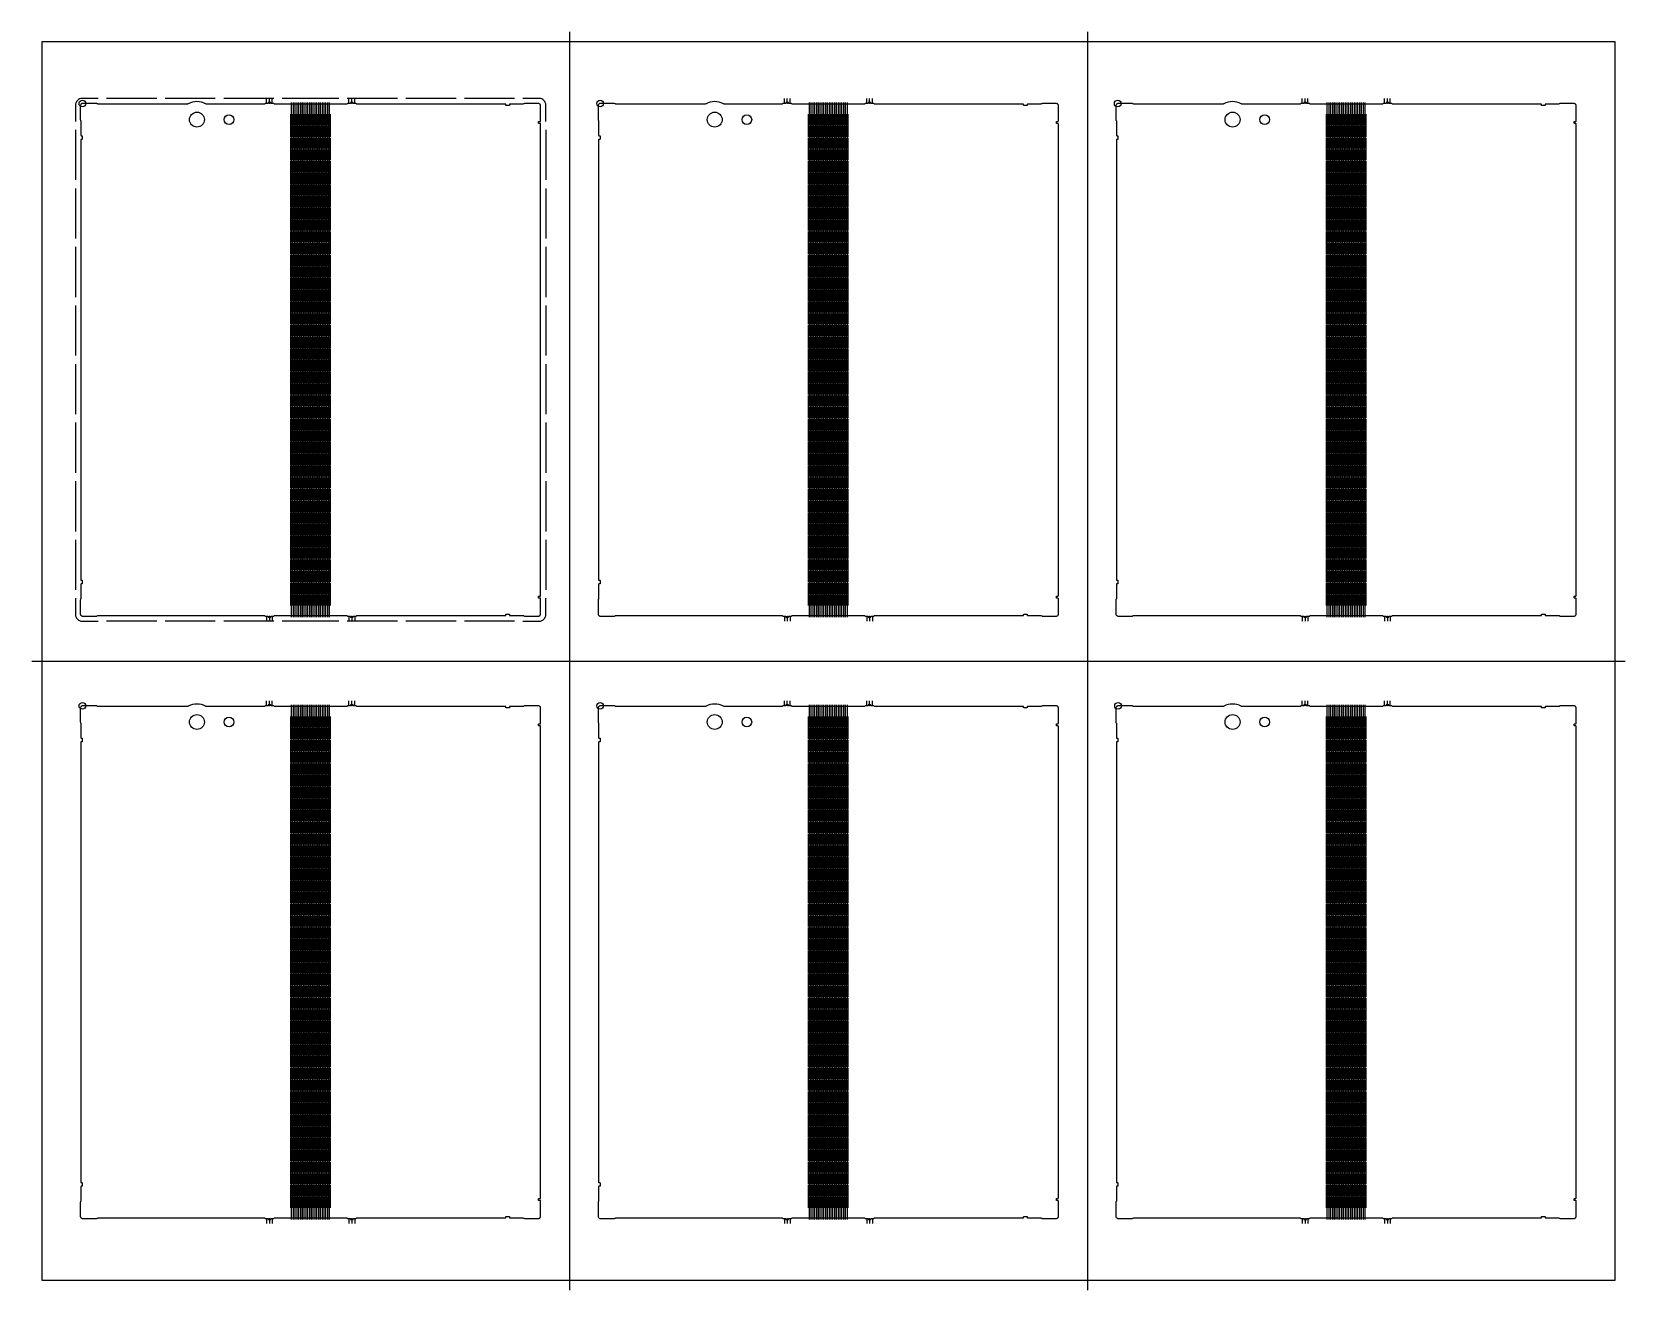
# Model space of a CAD drawing. Header units: millimetres. Extents: x -3 to 473, y -3 to 373.
import ezdxf

# ---------------------------------------------------------------- set-up
doc = ezdxf.new("R2010")
doc.units = ezdxf.units.MM
for name, color, linetype in [('Cell', 5, 'Continuous'), ('Cell2', 1, 'Continuous'), ('hall.2', 3, 'Continuous'), ('Matrix', 40, 'Continuous')]:
    doc.layers.add(name, color=color, linetype=linetype)
doc.layers.add('Guide1', color=6, linetype='Continuous', plot=False)
doc.layers.add('Guide2', color=4, linetype='Continuous', plot=False)
doc.layers.add('hall.1', color=2, linetype='Continuous', lineweight=25)
doc.layers.add('Line', color=8, linetype='Continuous', lineweight=25)

msp = doc.modelspace()

# ---------------------------------------------------------------- linework, layer by layer
msp.add_lwpolyline([(0, 0), (470, 0), (470, 370), (0, 370)], close=True)
at = {"layer": 'Cell', "linetype": 'Continuous'}
for points in [[(69.52, 198.57), (74.56, 198.57), (91.03, 198.57, -0.148999), (91.09, 198.56), (91.29, 198.42, 0.148999), (91.34, 198.4), (92.08, 198.4, -0.414214), (92.18, 198.3), (92.18, 198.17, 0.414214), (92.28, 198.07), (92.88, 198.07, 0.414214), (92.98, 198.17), (92.98, 198.3, -0.414214), (93.08, 198.4), (93.81, 198.4, 0.148999), (93.86, 198.42), (94.07, 198.56, -0.148999), (94.12, 198.57), (138.5, 198.57, 0.414214), (138.6, 198.67), (138.6, 198.89, -0.414214), (138.7, 198.99), (139.6, 198.99, -0.414214), (139.7, 198.89), (139.7, 198.67, 0.414214), (139.8, 198.57), (143.72, 198.57, -0.149011), (144, 198.49, 0.149011), (144.28, 198.4), (148.31, 198.4, 0.105217), (148.59, 198.46, 0.021572), (148.72, 198.53, 0.269529), (148.97, 198.96), (148.97, 203.6, 0.414214), (148.77, 203.8), (148.47, 203.8, -0.414214), (148.37, 203.9), (148.37, 204.25, -0.414214), (148.47, 204.35), (148.77, 204.35, 0.414214), (148.97, 204.55), (148.97, 345.45, 0.414214), (148.77, 345.65), (148.47, 345.65, -0.414214), (148.37, 345.75), (148.37, 346.1, -0.414214), (148.47, 346.2), (148.77, 346.2, 0.414214), (148.97, 346.4), (148.97, 351.04, 0.225637), (148.78, 351.43, 0.032464), (148.61, 351.53, 0.115804), (148.31, 351.6), (144.28, 351.6, 0.149011), (144, 351.51, -0.149011), (143.72, 351.43), (139.8, 351.43, 0.414214), (139.7, 351.33), (139.7, 351.11, -0.414214), (139.6, 351.01), (138.7, 351.01, -0.414214), (138.6, 351.11), (138.6, 351.33, 0.414214), (138.5, 351.43), (94.12, 351.43, -0.148999), (94.07, 351.44), (93.86, 351.58, 0.148999), (93.81, 351.6), (93.08, 351.6, -0.414214), (92.98, 351.7), (92.98, 351.83, 0.414214), (92.88, 351.93), (92.28, 351.93, 0.414214), (92.18, 351.83), (92.18, 351.7, -0.414214), (92.08, 351.6), (91.34, 351.6, 0.148999), (91.29, 351.58), (91.09, 351.44, -0.148999), (91.03, 351.43), (74.56, 351.43), (69.52, 351.43, -0.148999), (69.47, 351.44), (69.26, 351.58, 0.148999), (69.21, 351.6), (68.48, 351.6, -0.414214), (68.38, 351.7), (68.38, 351.83, 0.414214), (68.28, 351.93), (67.68, 351.93, 0.414214), (67.58, 351.83), (67.58, 351.7, -0.414214), (67.48, 351.6), (66.74, 351.6, 0.148999), (66.69, 351.58), (66.49, 351.44, -0.148999), (66.43, 351.43), (49.13, 351.43, -0.125807), (48.89, 351.49, 0.255659), (43.73, 351.49, -0.125807), (43.49, 351.43), (16.81, 351.43, -0.149011), (16.54, 351.51, 0.149011), (16.26, 351.6), (12.1, 351.6, 0.122744), (11.9, 351.55), (11.85, 351.52), (11.77, 351.46, 0.141768), (11.5, 351.12, 0.100002), (11.46, 350.95), (11.46, 346.8, 0.149011), (11.55, 346.52, -0.149011), (11.63, 346.24), (11.63, 342.08, 0.414214), (11.73, 341.98), (11.97, 341.98, -0.414214), (12.07, 341.88), (12.07, 340.98, -0.414214), (11.97, 340.88), (11.73, 340.88, 0.414214), (11.63, 340.78), (11.63, 209.22, 0.414214), (11.73, 209.12), (11.97, 209.12, -0.414214), (12.07, 209.02), (12.07, 208.12, -0.414214), (11.97, 208.02), (11.73, 208.02, 0.414214), (11.63, 207.92), (11.63, 203.76, -0.149011), (11.55, 203.48, 0.149011), (11.46, 203.2), (11.46, 199.05, 0.090919), (11.49, 198.9, 0.127349), (11.71, 198.58, 0.045326), (11.91, 198.45, 0.121492), (12.1, 198.4), (16.26, 198.4, 0.149011), (16.54, 198.49, -0.149011), (16.81, 198.57), (66.43, 198.57, -0.148999), (66.49, 198.56), (66.69, 198.42, 0.148999), (66.74, 198.4), (67.48, 198.4, -0.414214), (67.58, 198.3), (67.58, 198.17, 0.414214), (67.68, 198.07), (68.28, 198.07, 0.414214), (68.38, 198.17), (68.38, 198.3, -0.414214), (68.48, 198.4), (69.21, 198.4, 0.148999), (69.26, 198.42), (69.47, 198.56, -0.148999)], [(224.22, 198.57), (229.26, 198.57), (245.73, 198.57, -0.148999), (245.79, 198.56), (245.99, 198.42, 0.148999), (246.04, 198.4), (246.78, 198.4, -0.414214), (246.88, 198.3), (246.88, 198.17, 0.414214), (246.98, 198.07), (247.58, 198.07, 0.414214), (247.68, 198.17), (247.68, 198.3, -0.414214), (247.78, 198.4), (248.51, 198.4, 0.148999), (248.56, 198.42), (248.77, 198.56, -0.148999), (248.82, 198.57), (293.2, 198.57, 0.414214), (293.3, 198.67), (293.3, 198.89, -0.414214), (293.4, 198.99), (294.3, 198.99, -0.414214), (294.4, 198.89), (294.4, 198.67, 0.414214), (294.5, 198.57), (298.42, 198.57, -0.149011), (298.7, 198.49, 0.149011), (298.98, 198.4), (303.01, 198.4, 0.105217), (303.29, 198.46, 0.021572), (303.42, 198.53, 0.269529), (303.67, 198.96), (303.67, 203.6, 0.414214), (303.47, 203.8), (303.17, 203.8, -0.414214), (303.07, 203.9), (303.07, 204.25, -0.414214), (303.17, 204.35), (303.47, 204.35, 0.414214), (303.67, 204.55), (303.67, 345.45, 0.414214), (303.47, 345.65), (303.17, 345.65, -0.414214), (303.07, 345.75), (303.07, 346.1, -0.414214), (303.17, 346.2), (303.47, 346.2, 0.414214), (303.67, 346.4), (303.67, 351.04, 0.225637), (303.48, 351.43, 0.032464), (303.31, 351.53, 0.115804), (303.01, 351.6), (298.98, 351.6, 0.149011), (298.7, 351.51, -0.149011), (298.42, 351.43), (294.5, 351.43, 0.414214), (294.4, 351.33), (294.4, 351.11, -0.414214), (294.3, 351.01), (293.4, 351.01, -0.414214), (293.3, 351.11), (293.3, 351.33, 0.414214), (293.2, 351.43), (248.82, 351.43, -0.148999), (248.77, 351.44), (248.56, 351.58, 0.148999), (248.51, 351.6), (247.78, 351.6, -0.414214), (247.68, 351.7), (247.68, 351.83, 0.414214), (247.58, 351.93), (246.98, 351.93, 0.414214), (246.88, 351.83), (246.88, 351.7, -0.414214), (246.78, 351.6), (246.04, 351.6, 0.148999), (245.99, 351.58), (245.79, 351.44, -0.148999), (245.73, 351.43), (229.26, 351.43), (224.22, 351.43, -0.148999), (224.17, 351.44), (223.96, 351.58, 0.148999), (223.91, 351.6), (223.18, 351.6, -0.414214), (223.08, 351.7), (223.08, 351.83, 0.414214), (222.98, 351.93), (222.38, 351.93, 0.414214), (222.28, 351.83), (222.28, 351.7, -0.414214), (222.18, 351.6), (221.44, 351.6, 0.148999), (221.39, 351.58), (221.19, 351.44, -0.148999), (221.13, 351.43), (203.83, 351.43, -0.125807), (203.59, 351.49, 0.255659), (198.43, 351.49, -0.125807), (198.19, 351.43), (171.51, 351.43, -0.149011), (171.24, 351.51, 0.149011), (170.96, 351.6), (166.8, 351.6, 0.122744), (166.6, 351.55), (166.55, 351.52), (166.47, 351.46, 0.141768), (166.2, 351.12, 0.100002), (166.16, 350.95), (166.16, 346.8, 0.149011), (166.25, 346.52, -0.149011), (166.33, 346.24), (166.33, 342.08, 0.414214), (166.43, 341.98), (166.67, 341.98, -0.414214), (166.77, 341.88), (166.77, 340.98, -0.414214), (166.67, 340.88), (166.43, 340.88, 0.414214), (166.33, 340.78), (166.33, 209.22, 0.414214), (166.43, 209.12), (166.67, 209.12, -0.414214), (166.77, 209.02), (166.77, 208.12, -0.414214), (166.67, 208.02), (166.43, 208.02, 0.414214), (166.33, 207.92), (166.33, 203.76, -0.149011), (166.25, 203.48, 0.149011), (166.16, 203.2), (166.16, 199.05, 0.090919), (166.19, 198.9, 0.127349), (166.41, 198.58, 0.045326), (166.61, 198.45, 0.121492), (166.8, 198.4), (170.96, 198.4, 0.149011), (171.24, 198.49, -0.149011), (171.51, 198.57), (221.13, 198.57, -0.148999), (221.19, 198.56), (221.39, 198.42, 0.148999), (221.44, 198.4), (222.18, 198.4, -0.414214), (222.28, 198.3), (222.28, 198.17, 0.414214), (222.38, 198.07), (222.98, 198.07, 0.414214), (223.08, 198.17), (223.08, 198.3, -0.414214), (223.18, 198.4), (223.91, 198.4, 0.148999), (223.96, 198.42), (224.17, 198.56, -0.148999)], [(378.92, 198.57), (383.96, 198.57), (400.43, 198.57, -0.148999), (400.49, 198.56), (400.69, 198.42, 0.148999), (400.74, 198.4), (401.48, 198.4, -0.414214), (401.58, 198.3), (401.58, 198.17, 0.414214), (401.68, 198.07), (402.28, 198.07, 0.414214), (402.38, 198.17), (402.38, 198.3, -0.414214), (402.48, 198.4), (403.21, 198.4, 0.148999), (403.26, 198.42), (403.47, 198.56, -0.148999), (403.52, 198.57), (447.9, 198.57, 0.414214), (448, 198.67), (448, 198.89, -0.414214), (448.1, 198.99), (449, 198.99, -0.414214), (449.1, 198.89), (449.1, 198.67, 0.414214), (449.2, 198.57), (453.12, 198.57, -0.149011), (453.4, 198.49, 0.149011), (453.68, 198.4), (457.71, 198.4, 0.105217), (457.99, 198.46, 0.021572), (458.12, 198.53, 0.269529), (458.37, 198.96), (458.37, 203.6, 0.414214), (458.17, 203.8), (457.87, 203.8, -0.414214), (457.77, 203.9), (457.77, 204.25, -0.414214), (457.87, 204.35), (458.17, 204.35, 0.414214), (458.37, 204.55), (458.37, 345.45, 0.414214), (458.17, 345.65), (457.87, 345.65, -0.414214), (457.77, 345.75), (457.77, 346.1, -0.414214), (457.87, 346.2), (458.17, 346.2, 0.414214), (458.37, 346.4), (458.37, 351.04, 0.225637), (458.18, 351.43, 0.032464), (458.01, 351.53, 0.115804), (457.71, 351.6), (453.68, 351.6, 0.149011), (453.4, 351.51, -0.149011), (453.12, 351.43), (449.2, 351.43, 0.414214), (449.1, 351.33), (449.1, 351.11, -0.414214), (449, 351.01), (448.1, 351.01, -0.414214), (448, 351.11), (448, 351.33, 0.414214), (447.9, 351.43), (403.52, 351.43, -0.148999), (403.47, 351.44), (403.26, 351.58, 0.148999), (403.21, 351.6), (402.48, 351.6, -0.414214), (402.38, 351.7), (402.38, 351.83, 0.414214), (402.28, 351.93), (401.68, 351.93, 0.414214), (401.58, 351.83), (401.58, 351.7, -0.414214), (401.48, 351.6), (400.74, 351.6, 0.148999), (400.69, 351.58), (400.49, 351.44, -0.148999), (400.43, 351.43), (383.96, 351.43), (378.92, 351.43, -0.148999), (378.87, 351.44), (378.66, 351.58, 0.148999), (378.61, 351.6), (377.88, 351.6, -0.414214), (377.78, 351.7), (377.78, 351.83, 0.414214), (377.68, 351.93), (377.08, 351.93, 0.414214), (376.98, 351.83), (376.98, 351.7, -0.414214), (376.88, 351.6), (376.14, 351.6, 0.148999), (376.09, 351.58), (375.89, 351.44, -0.148999), (375.83, 351.43), (358.53, 351.43, -0.125807), (358.29, 351.49, 0.255659), (353.13, 351.49, -0.125807), (352.89, 351.43), (326.21, 351.43, -0.149011), (325.94, 351.51, 0.149011), (325.66, 351.6), (321.5, 351.6, 0.122744), (321.3, 351.55), (321.25, 351.52), (321.17, 351.46, 0.141768), (320.9, 351.12, 0.100002), (320.86, 350.95), (320.86, 346.8, 0.149011), (320.95, 346.52, -0.149011), (321.03, 346.24), (321.03, 342.08, 0.414214), (321.13, 341.98), (321.37, 341.98, -0.414214), (321.47, 341.88), (321.47, 340.98, -0.414214), (321.37, 340.88), (321.13, 340.88, 0.414214), (321.03, 340.78), (321.03, 209.22, 0.414214), (321.13, 209.12), (321.37, 209.12, -0.414214), (321.47, 209.02), (321.47, 208.12, -0.414214), (321.37, 208.02), (321.13, 208.02, 0.414214), (321.03, 207.92), (321.03, 203.76, -0.149011), (320.95, 203.48, 0.149011), (320.86, 203.2), (320.86, 199.05, 0.090919), (320.89, 198.9, 0.127349), (321.11, 198.58, 0.045326), (321.31, 198.45, 0.121492), (321.5, 198.4), (325.66, 198.4, 0.149011), (325.94, 198.49, -0.149011), (326.21, 198.57), (375.83, 198.57, -0.148999), (375.89, 198.56), (376.09, 198.42, 0.148999), (376.14, 198.4), (376.88, 198.4, -0.414214), (376.98, 198.3), (376.98, 198.17, 0.414214), (377.08, 198.07), (377.68, 198.07, 0.414214), (377.78, 198.17), (377.78, 198.3, -0.414214), (377.88, 198.4), (378.61, 198.4, 0.148999), (378.66, 198.42), (378.87, 198.56, -0.148999)], [(69.52, 18.57), (74.56, 18.57), (91.03, 18.57, -0.148999), (91.09, 18.56), (91.29, 18.42, 0.148999), (91.34, 18.4), (92.08, 18.4, -0.414214), (92.18, 18.3), (92.18, 18.17, 0.414214), (92.28, 18.07), (92.88, 18.07, 0.414214), (92.98, 18.17), (92.98, 18.3, -0.414214), (93.08, 18.4), (93.81, 18.4, 0.148999), (93.86, 18.42), (94.07, 18.56, -0.148999), (94.12, 18.57), (138.5, 18.57, 0.414214), (138.6, 18.67), (138.6, 18.89, -0.414214), (138.7, 18.99), (139.6, 18.99, -0.414214), (139.7, 18.89), (139.7, 18.67, 0.414214), (139.8, 18.57), (143.72, 18.57, -0.149011), (144, 18.49, 0.149011), (144.28, 18.4), (148.31, 18.4, 0.105217), (148.59, 18.46, 0.021572), (148.72, 18.53, 0.269529), (148.97, 18.96), (148.97, 23.6, 0.414214), (148.77, 23.8), (148.47, 23.8, -0.414214), (148.37, 23.9), (148.37, 24.25, -0.414214), (148.47, 24.35), (148.77, 24.35, 0.414214), (148.97, 24.55), (148.97, 165.45, 0.414214), (148.77, 165.65), (148.47, 165.65, -0.414214), (148.37, 165.75), (148.37, 166.1, -0.414214), (148.47, 166.2), (148.77, 166.2, 0.414214), (148.97, 166.4), (148.97, 171.04, 0.225637), (148.78, 171.43, 0.032464), (148.61, 171.53, 0.115804), (148.31, 171.6), (144.28, 171.6, 0.149011), (144, 171.51, -0.149011), (143.72, 171.43), (139.8, 171.43, 0.414214), (139.7, 171.33), (139.7, 171.11, -0.414214), (139.6, 171.01), (138.7, 171.01, -0.414214), (138.6, 171.11), (138.6, 171.33, 0.414214), (138.5, 171.43), (94.12, 171.43, -0.148999), (94.07, 171.44), (93.86, 171.58, 0.148999), (93.81, 171.6), (93.08, 171.6, -0.414214), (92.98, 171.7), (92.98, 171.83, 0.414214), (92.88, 171.93), (92.28, 171.93, 0.414214), (92.18, 171.83), (92.18, 171.7, -0.414214), (92.08, 171.6), (91.34, 171.6, 0.148999), (91.29, 171.58), (91.09, 171.44, -0.148999), (91.03, 171.43), (74.56, 171.43), (69.52, 171.43, -0.148999), (69.47, 171.44), (69.26, 171.58, 0.148999), (69.21, 171.6), (68.48, 171.6, -0.414214), (68.38, 171.7), (68.38, 171.83, 0.414214), (68.28, 171.93), (67.68, 171.93, 0.414214), (67.58, 171.83), (67.58, 171.7, -0.414214), (67.48, 171.6), (66.74, 171.6, 0.148999), (66.69, 171.58), (66.49, 171.44, -0.148999), (66.43, 171.43), (49.13, 171.43, -0.125807), (48.89, 171.49, 0.255659), (43.73, 171.49, -0.125807), (43.49, 171.43), (16.81, 171.43, -0.149011), (16.54, 171.51, 0.149011), (16.26, 171.6), (12.1, 171.6, 0.122744), (11.9, 171.55), (11.85, 171.52), (11.77, 171.46, 0.141768), (11.5, 171.12, 0.100002), (11.46, 170.95), (11.46, 166.8, 0.149011), (11.55, 166.52, -0.149011), (11.63, 166.24), (11.63, 162.08, 0.414214), (11.73, 161.98), (11.97, 161.98, -0.414214), (12.07, 161.88), (12.07, 160.98, -0.414214), (11.97, 160.88), (11.73, 160.88, 0.414214), (11.63, 160.78), (11.63, 29.22, 0.414214), (11.73, 29.12), (11.97, 29.12, -0.414214), (12.07, 29.02), (12.07, 28.12, -0.414214), (11.97, 28.02), (11.73, 28.02, 0.414214), (11.63, 27.92), (11.63, 23.76, -0.149011), (11.55, 23.48, 0.149011), (11.46, 23.2), (11.46, 19.05, 0.090919), (11.49, 18.9, 0.127349), (11.71, 18.58, 0.045326), (11.91, 18.45, 0.121492), (12.1, 18.4), (16.26, 18.4, 0.149011), (16.54, 18.49, -0.149011), (16.81, 18.57), (66.43, 18.57, -0.148999), (66.49, 18.56), (66.69, 18.42, 0.148999), (66.74, 18.4), (67.48, 18.4, -0.414214), (67.58, 18.3), (67.58, 18.17, 0.414214), (67.68, 18.07), (68.28, 18.07, 0.414214), (68.38, 18.17), (68.38, 18.3, -0.414214), (68.48, 18.4), (69.21, 18.4, 0.148999), (69.26, 18.42), (69.47, 18.56, -0.148999)], [(224.22, 18.57), (229.26, 18.57), (245.73, 18.57, -0.148999), (245.79, 18.56), (245.99, 18.42, 0.148999), (246.04, 18.4), (246.78, 18.4, -0.414214), (246.88, 18.3), (246.88, 18.17, 0.414214), (246.98, 18.07), (247.58, 18.07, 0.414214), (247.68, 18.17), (247.68, 18.3, -0.414214), (247.78, 18.4), (248.51, 18.4, 0.148999), (248.56, 18.42), (248.77, 18.56, -0.148999), (248.82, 18.57), (293.2, 18.57, 0.414214), (293.3, 18.67), (293.3, 18.89, -0.414214), (293.4, 18.99), (294.3, 18.99, -0.414214), (294.4, 18.89), (294.4, 18.67, 0.414214), (294.5, 18.57), (298.42, 18.57, -0.149011), (298.7, 18.49, 0.149011), (298.98, 18.4), (303.01, 18.4, 0.105217), (303.29, 18.46, 0.021572), (303.42, 18.53, 0.269529), (303.67, 18.96), (303.67, 23.6, 0.414214), (303.47, 23.8), (303.17, 23.8, -0.414214), (303.07, 23.9), (303.07, 24.25, -0.414214), (303.17, 24.35), (303.47, 24.35, 0.414214), (303.67, 24.55), (303.67, 165.45, 0.414214), (303.47, 165.65), (303.17, 165.65, -0.414214), (303.07, 165.75), (303.07, 166.1, -0.414214), (303.17, 166.2), (303.47, 166.2, 0.414214), (303.67, 166.4), (303.67, 171.04, 0.225637), (303.48, 171.43, 0.032464), (303.31, 171.53, 0.115804), (303.01, 171.6), (298.98, 171.6, 0.149011), (298.7, 171.51, -0.149011), (298.42, 171.43), (294.5, 171.43, 0.414214), (294.4, 171.33), (294.4, 171.11, -0.414214), (294.3, 171.01), (293.4, 171.01, -0.414214), (293.3, 171.11), (293.3, 171.33, 0.414214), (293.2, 171.43), (248.82, 171.43, -0.148999), (248.77, 171.44), (248.56, 171.58, 0.148999), (248.51, 171.6), (247.78, 171.6, -0.414214), (247.68, 171.7), (247.68, 171.83, 0.414214), (247.58, 171.93), (246.98, 171.93, 0.414214), (246.88, 171.83), (246.88, 171.7, -0.414214), (246.78, 171.6), (246.04, 171.6, 0.148999), (245.99, 171.58), (245.79, 171.44, -0.148999), (245.73, 171.43), (229.26, 171.43), (224.22, 171.43, -0.148999), (224.17, 171.44), (223.96, 171.58, 0.148999), (223.91, 171.6), (223.18, 171.6, -0.414214), (223.08, 171.7), (223.08, 171.83, 0.414214), (222.98, 171.93), (222.38, 171.93, 0.414214), (222.28, 171.83), (222.28, 171.7, -0.414214), (222.18, 171.6), (221.44, 171.6, 0.148999), (221.39, 171.58), (221.19, 171.44, -0.148999), (221.13, 171.43), (203.83, 171.43, -0.125807), (203.59, 171.49, 0.255659), (198.43, 171.49, -0.125807), (198.19, 171.43), (171.51, 171.43, -0.149011), (171.24, 171.51, 0.149011), (170.96, 171.6), (166.8, 171.6, 0.122744), (166.6, 171.55), (166.55, 171.52), (166.47, 171.46, 0.141768), (166.2, 171.12, 0.100002), (166.16, 170.95), (166.16, 166.8, 0.149011), (166.25, 166.52, -0.149011), (166.33, 166.24), (166.33, 162.08, 0.414214), (166.43, 161.98), (166.67, 161.98, -0.414214), (166.77, 161.88), (166.77, 160.98, -0.414214), (166.67, 160.88), (166.43, 160.88, 0.414214), (166.33, 160.78), (166.33, 29.22, 0.414214), (166.43, 29.12), (166.67, 29.12, -0.414214), (166.77, 29.02), (166.77, 28.12, -0.414214), (166.67, 28.02), (166.43, 28.02, 0.414214), (166.33, 27.92), (166.33, 23.76, -0.149011), (166.25, 23.48, 0.149011), (166.16, 23.2), (166.16, 19.05, 0.090919), (166.19, 18.9, 0.127349), (166.41, 18.58, 0.045326), (166.61, 18.45, 0.121492), (166.8, 18.4), (170.96, 18.4, 0.149011), (171.24, 18.49, -0.149011), (171.51, 18.57), (221.13, 18.57, -0.148999), (221.19, 18.56), (221.39, 18.42, 0.148999), (221.44, 18.4), (222.18, 18.4, -0.414214), (222.28, 18.3), (222.28, 18.17, 0.414214), (222.38, 18.07), (222.98, 18.07, 0.414214), (223.08, 18.17), (223.08, 18.3, -0.414214), (223.18, 18.4), (223.91, 18.4, 0.148999), (223.96, 18.42), (224.17, 18.56, -0.148999)], [(378.92, 18.57), (383.96, 18.57), (400.43, 18.57, -0.148999), (400.49, 18.56), (400.69, 18.42, 0.148999), (400.74, 18.4), (401.48, 18.4, -0.414214), (401.58, 18.3), (401.58, 18.17, 0.414214), (401.68, 18.07), (402.28, 18.07, 0.414214), (402.38, 18.17), (402.38, 18.3, -0.414214), (402.48, 18.4), (403.21, 18.4, 0.148999), (403.26, 18.42), (403.47, 18.56, -0.148999), (403.52, 18.57), (447.9, 18.57, 0.414214), (448, 18.67), (448, 18.89, -0.414214), (448.1, 18.99), (449, 18.99, -0.414214), (449.1, 18.89), (449.1, 18.67, 0.414214), (449.2, 18.57), (453.12, 18.57, -0.149011), (453.4, 18.49, 0.149011), (453.68, 18.4), (457.71, 18.4, 0.105217), (457.99, 18.46, 0.021572), (458.12, 18.53, 0.269529), (458.37, 18.96), (458.37, 23.6, 0.414214), (458.17, 23.8), (457.87, 23.8, -0.414214), (457.77, 23.9), (457.77, 24.25, -0.414214), (457.87, 24.35), (458.17, 24.35, 0.414214), (458.37, 24.55), (458.37, 165.45, 0.414214), (458.17, 165.65), (457.87, 165.65, -0.414214), (457.77, 165.75), (457.77, 166.1, -0.414214), (457.87, 166.2), (458.17, 166.2, 0.414214), (458.37, 166.4), (458.37, 171.04, 0.225637), (458.18, 171.43, 0.032464), (458.01, 171.53, 0.115804), (457.71, 171.6), (453.68, 171.6, 0.149011), (453.4, 171.51, -0.149011), (453.12, 171.43), (449.2, 171.43, 0.414214), (449.1, 171.33), (449.1, 171.11, -0.414214), (449, 171.01), (448.1, 171.01, -0.414214), (448, 171.11), (448, 171.33, 0.414214), (447.9, 171.43), (403.52, 171.43, -0.148999), (403.47, 171.44), (403.26, 171.58, 0.148999), (403.21, 171.6), (402.48, 171.6, -0.414214), (402.38, 171.7), (402.38, 171.83, 0.414214), (402.28, 171.93), (401.68, 171.93, 0.414214), (401.58, 171.83), (401.58, 171.7, -0.414214), (401.48, 171.6), (400.74, 171.6, 0.148999), (400.69, 171.58), (400.49, 171.44, -0.148999), (400.43, 171.43), (383.96, 171.43), (378.92, 171.43, -0.148999), (378.87, 171.44), (378.66, 171.58, 0.148999), (378.61, 171.6), (377.88, 171.6, -0.414214), (377.78, 171.7), (377.78, 171.83, 0.414214), (377.68, 171.93), (377.08, 171.93, 0.414214), (376.98, 171.83), (376.98, 171.7, -0.414214), (376.88, 171.6), (376.14, 171.6, 0.148999), (376.09, 171.58), (375.89, 171.44, -0.148999), (375.83, 171.43), (358.53, 171.43, -0.125807), (358.29, 171.49, 0.255659), (353.13, 171.49, -0.125807), (352.89, 171.43), (326.21, 171.43, -0.149011), (325.94, 171.51, 0.149011), (325.66, 171.6), (321.5, 171.6, 0.122744), (321.3, 171.55), (321.25, 171.52), (321.17, 171.46, 0.141768), (320.9, 171.12, 0.100002), (320.86, 170.95), (320.86, 166.8, 0.149011), (320.95, 166.52, -0.149011), (321.03, 166.24), (321.03, 162.08, 0.414214), (321.13, 161.98), (321.37, 161.98, -0.414214), (321.47, 161.88), (321.47, 160.98, -0.414214), (321.37, 160.88), (321.13, 160.88, 0.414214), (321.03, 160.78), (321.03, 29.22, 0.414214), (321.13, 29.12), (321.37, 29.12, -0.414214), (321.47, 29.02), (321.47, 28.12, -0.414214), (321.37, 28.02), (321.13, 28.02, 0.414214), (321.03, 27.92), (321.03, 23.76, -0.149011), (320.95, 23.48, 0.149011), (320.86, 23.2), (320.86, 19.05, 0.090919), (320.89, 18.9, 0.127349), (321.11, 18.58, 0.045326), (321.31, 18.45, 0.121492), (321.5, 18.4), (325.66, 18.4, 0.149011), (325.94, 18.49, -0.149011), (326.21, 18.57), (375.83, 18.57, -0.148999), (375.89, 18.56), (376.09, 18.42, 0.148999), (376.14, 18.4), (376.88, 18.4, -0.414214), (376.98, 18.3), (376.98, 18.17, 0.414214), (377.08, 18.07), (377.68, 18.07, 0.414214), (377.78, 18.17), (377.78, 18.3, -0.414214), (377.88, 18.4), (378.61, 18.4, 0.148999), (378.66, 18.42), (378.87, 18.56, -0.148999)]]:
    msp.add_lwpolyline(points, format="xyb", close=True, dxfattribs=at)
at = {"layer": 'Cell2'}
for points in [[(16.81, 353.09), (12.04, 353.09, 0.414214), (10.04, 351.09), (10.04, 346.24)], [(150.55, 346.24), (150.55, 351.09, 0.414214), (148.55, 353.09), (143.72, 353.09)], [(10.04, 203.74), (10.04, 198.91, 0.414214), (12.04, 196.91), (16.81, 196.91)], [(143.72, 196.91), (148.55, 196.91, 0.414214), (150.55, 198.91), (150.55, 203.74)]]:
    msp.add_lwpolyline(points, format="xyb", dxfattribs=at)
for points in [[(34.31, 353.09), (19.31, 353.09)], [(51.81, 353.09), (36.81, 353.09)], [(69.31, 353.09), (54.31, 353.09)], [(88.72, 353.09), (71.81, 353.09)], [(106.22, 353.09), (91.22, 353.09)], [(123.72, 353.09), (108.72, 353.09)], [(141.22, 353.09), (126.22, 353.09)], [(10.04, 343.74), (10.04, 328.74)], [(150.55, 343.74), (150.55, 328.74)], [(10.04, 326.24), (10.04, 311.24)], [(150.55, 326.24), (150.55, 311.24)], [(10.04, 308.74), (10.04, 293.74)], [(150.55, 308.74), (150.55, 293.74)], [(10.04, 291.24), (10.04, 276.24)], [(150.55, 291.24), (150.55, 276.24)], [(10.04, 273.74), (10.04, 258.74)], [(150.55, 273.74), (150.55, 258.74)], [(10.04, 256.24), (10.04, 241.24)], [(150.55, 256.24), (150.55, 241.24)], [(10.04, 238.74), (10.04, 223.74)], [(150.55, 238.74), (150.55, 223.74)], [(10.04, 221.24), (10.04, 206.24)], [(150.55, 221.24), (150.55, 206.24)], [(34.31, 196.91), (19.31, 196.91)], [(51.81, 196.91), (36.81, 196.91)], [(69.31, 196.91), (54.31, 196.91)], [(88.72, 196.91), (71.81, 196.91)], [(106.22, 196.91), (91.22, 196.91)], [(123.72, 196.91), (108.72, 196.91)], [(141.22, 196.91), (126.22, 196.91)]]:
    msp.add_lwpolyline(points, dxfattribs=at)
at = {"layer": 'Guide1'}
for p, q in [((74.34, 341.62), (74.34, 348.38)), ((74.61, 345.12), (74.61, 351.88)), ((74.88, 341.62), (74.88, 348.38)), ((75.15, 345.12), (75.15, 351.88)), ((75.42, 341.62), (75.42, 348.38)), ((75.69, 345.12), (75.69, 351.88)), ((75.96, 341.62), (75.96, 348.38)), ((76.23, 345.12), (76.23, 351.88)), ((76.5, 341.62), (76.5, 348.38)), ((76.77, 345.12), (76.77, 351.88)), ((77.04, 341.62), (77.04, 348.38)), ((77.31, 345.12), (77.31, 351.88)), ((77.58, 341.62), (77.58, 348.38)), ((77.85, 345.12), (77.85, 351.88)), ((78.12, 341.62), (78.12, 348.38)), ((78.39, 345.12), (78.39, 351.88)), ((78.66, 341.62), (78.66, 348.38)), ((78.93, 345.12), (78.93, 351.88)), ((79.2, 341.62), (79.2, 348.38)), ((79.47, 345.12), (79.47, 351.88)), ((79.74, 341.62), (79.74, 348.38)), ((80.01, 345.12), (80.01, 351.88)), ((80.28, 341.62), (80.28, 348.38)), ((80.55, 345.12), (80.55, 351.88)), ((80.82, 341.62), (80.82, 348.38)), ((81.09, 345.12), (81.09, 351.88)), ((81.36, 341.62), (81.36, 348.38)), ((81.63, 345.12), (81.63, 351.88)), ((81.9, 341.62), (81.9, 348.38)), ((82.17, 345.12), (82.17, 351.88)), ((82.44, 341.62), (82.44, 348.38)), ((82.71, 345.12), (82.71, 351.88)), ((82.98, 341.62), (82.98, 348.38)), ((83.25, 345.12), (83.25, 351.88)), ((83.52, 341.62), (83.52, 348.38)), ((83.79, 345.12), (83.79, 351.88)), ((84.06, 341.62), (84.06, 348.38)), ((84.33, 345.12), (84.33, 351.88)), ((84.6, 341.62), (84.6, 348.38)), ((84.87, 345.12), (84.87, 351.88)), ((85.14, 341.62), (85.14, 348.38)), ((85.41, 345.12), (85.41, 351.88)), ((85.68, 341.62), (85.68, 348.38)), ((85.95, 345.12), (85.95, 351.88)), ((86.22, 341.62), (86.22, 348.38)), ((229.04, 341.62), (229.04, 348.38)), ((229.31, 345.12), (229.31, 351.88)), ((229.58, 341.62), (229.58, 348.38)), ((229.85, 345.12), (229.85, 351.88)), ((230.12, 341.62), (230.12, 348.38)), ((230.39, 345.12), (230.39, 351.88)), ((230.66, 341.62), (230.66, 348.38)), ((230.93, 345.12), (230.93, 351.88)), ((231.2, 341.62), (231.2, 348.38)), ((231.47, 345.12), (231.47, 351.88)), ((231.74, 341.62), (231.74, 348.38)), ((232.01, 345.12), (232.01, 351.88)), ((232.28, 341.62), (232.28, 348.38)), ((232.55, 345.12), (232.55, 351.88)), ((232.82, 341.62), (232.82, 348.38)), ((233.09, 345.12), (233.09, 351.88)), ((233.36, 341.62), (233.36, 348.38)), ((233.63, 345.12), (233.63, 351.88)), ((233.9, 341.62), (233.9, 348.38)), ((234.17, 345.12), (234.17, 351.88)), ((234.44, 341.62), (234.44, 348.38)), ((234.71, 345.12), (234.71, 351.88)), ((234.98, 341.62), (234.98, 348.38)), ((235.25, 345.12), (235.25, 351.88)), ((235.52, 341.62), (235.52, 348.38)), ((235.79, 345.12), (235.79, 351.88)), ((236.06, 341.62), (236.06, 348.38)), ((236.33, 345.12), (236.33, 351.88)), ((236.6, 341.62), (236.6, 348.38)), ((236.87, 345.12), (236.87, 351.88)), ((237.14, 341.62), (237.14, 348.38)), ((237.41, 345.12), (237.41, 351.88)), ((237.68, 341.62), (237.68, 348.38)), ((237.95, 345.12), (237.95, 351.88)), ((238.22, 341.62), (238.22, 348.38)), ((238.49, 345.12), (238.49, 351.88)), ((238.76, 341.62), (238.76, 348.38)), ((239.03, 345.12), (239.03, 351.88)), ((239.3, 341.62), (239.3, 348.38)), ((239.57, 345.12), (239.57, 351.88)), ((239.84, 341.62), (239.84, 348.38)), ((240.11, 345.12), (240.11, 351.88)), ((240.38, 341.62), (240.38, 348.38)), ((240.65, 345.12), (240.65, 351.88)), ((240.92, 341.62), (240.92, 348.38)), ((383.74, 341.62), (383.74, 348.38)), ((384.01, 345.12), (384.01, 351.88)), ((384.28, 341.62), (384.28, 348.38)), ((384.55, 345.12), (384.55, 351.88)), ((384.82, 341.62), (384.82, 348.38)), ((385.09, 345.12), (385.09, 351.88)), ((385.36, 341.62), (385.36, 348.38)), ((385.63, 345.12), (385.63, 351.88)), ((385.9, 341.62), (385.9, 348.38)), ((386.17, 345.12), (386.17, 351.88)), ((386.44, 341.62), (386.44, 348.38)), ((386.71, 345.12), (386.71, 351.88)), ((386.98, 341.62), (386.98, 348.38)), ((387.25, 345.12), (387.25, 351.88)), ((387.52, 341.62), (387.52, 348.38)), ((387.79, 345.12), (387.79, 351.88)), ((388.06, 341.62), (388.06, 348.38)), ((388.33, 345.12), (388.33, 351.88)), ((388.6, 341.62), (388.6, 348.38)), ((388.87, 345.12), (388.87, 351.88)), ((389.14, 341.62), (389.14, 348.38)), ((389.41, 345.12), (389.41, 351.88)), ((389.68, 341.62), (389.68, 348.38)), ((389.95, 345.12), (389.95, 351.88)), ((390.22, 341.62), (390.22, 348.38)), ((390.49, 345.12), (390.49, 351.88)), ((390.76, 341.62), (390.76, 348.38)), ((391.03, 345.12), (391.03, 351.88)), ((391.3, 341.62), (391.3, 348.38)), ((391.57, 345.12), (391.57, 351.88)), ((391.84, 341.62), (391.84, 348.38)), ((392.11, 345.12), (392.11, 351.88)), ((392.38, 341.62), (392.38, 348.38)), ((392.65, 345.12), (392.65, 351.88)), ((392.92, 341.62), (392.92, 348.38)), ((393.19, 345.12), (393.19, 351.88)), ((393.46, 341.62), (393.46, 348.38)), ((393.73, 345.12), (393.73, 351.88)), ((394, 341.62), (394, 348.38)), ((394.27, 345.12), (394.27, 351.88)), ((394.54, 341.62), (394.54, 348.38)), ((394.81, 345.12), (394.81, 351.88)), ((395.08, 341.62), (395.08, 348.38)), ((395.35, 345.12), (395.35, 351.88)), ((395.62, 341.62), (395.62, 348.38)), ((74.61, 338.12), (74.61, 344.88)), ((75.15, 338.12), (75.15, 344.88)), ((75.69, 338.12), (75.69, 344.88)), ((76.23, 338.12), (76.23, 344.88)), ((76.77, 338.12), (76.77, 344.88)), ((77.31, 338.12), (77.31, 344.88)), ((77.85, 338.12), (77.85, 344.88)), ((78.39, 338.12), (78.39, 344.88)), ((78.93, 338.12), (78.93, 344.88)), ((79.47, 338.12), (79.47, 344.88)), ((80.01, 338.12), (80.01, 344.88)), ((80.55, 338.12), (80.55, 344.88)), ((81.09, 338.12), (81.09, 344.88)), ((81.63, 338.12), (81.63, 344.88)), ((82.17, 338.12), (82.17, 344.88)), ((82.71, 338.12), (82.71, 344.88)), ((83.25, 338.12), (83.25, 344.88)), ((83.79, 338.12), (83.79, 344.88)), ((84.33, 338.12), (84.33, 344.88)), ((84.87, 338.12), (84.87, 344.88)), ((85.41, 338.12), (85.41, 344.88)), ((85.95, 338.12), (85.95, 344.88)), ((229.31, 338.12), (229.31, 344.88)), ((229.85, 338.12), (229.85, 344.88)), ((230.39, 338.12), (230.39, 344.88)), ((230.93, 338.12), (230.93, 344.88)), ((231.47, 338.12), (231.47, 344.88)), ((232.01, 338.12), (232.01, 344.88)), ((232.55, 338.12), (232.55, 344.88)), ((233.09, 338.12), (233.09, 344.88)), ((233.63, 338.12), (233.63, 344.88)), ((234.17, 338.12), (234.17, 344.88)), ((234.71, 338.12), (234.71, 344.88)), ((235.25, 338.12), (235.25, 344.88)), ((235.79, 338.12), (235.79, 344.88)), ((236.33, 338.12), (236.33, 344.88)), ((236.87, 338.12), (236.87, 344.88)), ((237.41, 338.12), (237.41, 344.88)), ((237.95, 338.12), (237.95, 344.88)), ((238.49, 338.12), (238.49, 344.88)), ((239.03, 338.12), (239.03, 344.88)), ((239.57, 338.12), (239.57, 344.88)), ((240.11, 338.12), (240.11, 344.88)), ((240.65, 338.12), (240.65, 344.88)), ((384.01, 338.12), (384.01, 344.88)), ((384.55, 338.12), (384.55, 344.88)), ((385.09, 338.12), (385.09, 344.88)), ((385.63, 338.12), (385.63, 344.88)), ((386.17, 338.12), (386.17, 344.88)), ((386.71, 338.12), (386.71, 344.88)), ((387.25, 338.12), (387.25, 344.88)), ((387.79, 338.12), (387.79, 344.88)), ((388.33, 338.12), (388.33, 344.88)), ((388.87, 338.12), (388.87, 344.88)), ((389.41, 338.12), (389.41, 344.88)), ((389.95, 338.12), (389.95, 344.88)), ((390.49, 338.12), (390.49, 344.88)), ((391.03, 338.12), (391.03, 344.88)), ((391.57, 338.12), (391.57, 344.88)), ((392.11, 338.12), (392.11, 344.88)), ((392.65, 338.12), (392.65, 344.88)), ((393.19, 338.12), (393.19, 344.88)), ((393.73, 338.12), (393.73, 344.88)), ((394.27, 338.12), (394.27, 344.88)), ((394.81, 338.12), (394.81, 344.88)), ((395.35, 338.12), (395.35, 344.88)), ((74.34, 334.62), (74.34, 341.38)), ((74.88, 334.62), (74.88, 341.38)), ((75.42, 334.62), (75.42, 341.38)), ((75.96, 334.62), (75.96, 341.38)), ((76.5, 334.62), (76.5, 341.38)), ((77.04, 334.62), (77.04, 341.38)), ((77.58, 334.62), (77.58, 341.38)), ((78.12, 334.62), (78.12, 341.38)), ((78.66, 334.62), (78.66, 341.38)), ((79.2, 334.62), (79.2, 341.38)), ((79.74, 334.62), (79.74, 341.38)), ((80.28, 334.62), (80.28, 341.38)), ((80.82, 334.62), (80.82, 341.38)), ((81.36, 334.62), (81.36, 341.38)), ((81.9, 334.62), (81.9, 341.38)), ((82.44, 334.62), (82.44, 341.38)), ((82.98, 334.62), (82.98, 341.38)), ((83.52, 334.62), (83.52, 341.38)), ((84.06, 334.62), (84.06, 341.38)), ((84.6, 334.62), (84.6, 341.38)), ((85.14, 334.62), (85.14, 341.38)), ((85.68, 334.62), (85.68, 341.38)), ((86.22, 334.62), (86.22, 341.38)), ((229.04, 334.62), (229.04, 341.38)), ((229.58, 334.62), (229.58, 341.38)), ((230.12, 334.62), (230.12, 341.38)), ((230.66, 334.62), (230.66, 341.38)), ((231.2, 334.62), (231.2, 341.38)), ((231.74, 334.62), (231.74, 341.38)), ((232.28, 334.62), (232.28, 341.38)), ((232.82, 334.62), (232.82, 341.38)), ((233.36, 334.62), (233.36, 341.38)), ((233.9, 334.62), (233.9, 341.38)), ((234.44, 334.62), (234.44, 341.38)), ((234.98, 334.62), (234.98, 341.38)), ((235.52, 334.62), (235.52, 341.38)), ((236.06, 334.62), (236.06, 341.38)), ((236.6, 334.62), (236.6, 341.38)), ((237.14, 334.62), (237.14, 341.38)), ((237.68, 334.62), (237.68, 341.38)), ((238.22, 334.62), (238.22, 341.38)), ((238.76, 334.62), (238.76, 341.38)), ((239.3, 334.62), (239.3, 341.38)), ((239.84, 334.62), (239.84, 341.38)), ((240.38, 334.62), (240.38, 341.38)), ((240.92, 334.62), (240.92, 341.38)), ((383.74, 334.62), (383.74, 341.38)), ((384.28, 334.62), (384.28, 341.38)), ((384.82, 334.62), (384.82, 341.38)), ((385.36, 334.62), (385.36, 341.38)), ((385.9, 334.62), (385.9, 341.38)), ((386.44, 334.62), (386.44, 341.38)), ((386.98, 334.62), (386.98, 341.38)), ((387.52, 334.62), (387.52, 341.38)), ((388.06, 334.62), (388.06, 341.38)), ((388.6, 334.62), (388.6, 341.38)), ((389.14, 334.62), (389.14, 341.38)), ((389.68, 334.62), (389.68, 341.38)), ((390.22, 334.62), (390.22, 341.38)), ((390.76, 334.62), (390.76, 341.38)), ((391.3, 334.62), (391.3, 341.38)), ((391.84, 334.62), (391.84, 341.38)), ((392.38, 334.62), (392.38, 341.38)), ((392.92, 334.62), (392.92, 341.38)), ((393.46, 334.62), (393.46, 341.38)), ((394, 334.62), (394, 341.38)), ((394.54, 334.62), (394.54, 341.38)), ((395.08, 334.62), (395.08, 341.38)), ((395.62, 334.62), (395.62, 341.38)), ((74.34, 327.62), (74.34, 334.38)), ((74.61, 331.12), (74.61, 337.88)), ((74.88, 327.62), (74.88, 334.38)), ((75.15, 331.12), (75.15, 337.88)), ((75.42, 327.62), (75.42, 334.38)), ((75.69, 331.12), (75.69, 337.88)), ((75.96, 327.62), (75.96, 334.38)), ((76.23, 331.12), (76.23, 337.88)), ((76.5, 327.62), (76.5, 334.38)), ((76.77, 331.12), (76.77, 337.88)), ((77.04, 327.62), (77.04, 334.38)), ((77.31, 331.12), (77.31, 337.88)), ((77.58, 327.62), (77.58, 334.38)), ((77.85, 331.12), (77.85, 337.88)), ((78.12, 327.62), (78.12, 334.38)), ((78.39, 331.12), (78.39, 337.88)), ((78.66, 327.62), (78.66, 334.38)), ((78.93, 331.12), (78.93, 337.88)), ((79.2, 327.62), (79.2, 334.38)), ((79.47, 331.12), (79.47, 337.88)), ((79.74, 327.62), (79.74, 334.38)), ((80.01, 331.12), (80.01, 337.88)), ((80.28, 327.62), (80.28, 334.38)), ((80.55, 331.12), (80.55, 337.88)), ((80.82, 327.62), (80.82, 334.38)), ((81.09, 331.12), (81.09, 337.88)), ((81.36, 327.62), (81.36, 334.38)), ((81.63, 331.12), (81.63, 337.88)), ((81.9, 327.62), (81.9, 334.38)), ((82.17, 331.12), (82.17, 337.88)), ((82.44, 327.62), (82.44, 334.38)), ((82.71, 331.12), (82.71, 337.88)), ((82.98, 327.62), (82.98, 334.38)), ((83.25, 331.12), (83.25, 337.88)), ((83.52, 327.62), (83.52, 334.38)), ((83.79, 331.12), (83.79, 337.88)), ((84.06, 327.62), (84.06, 334.38)), ((84.33, 331.12), (84.33, 337.88)), ((84.6, 327.62), (84.6, 334.38)), ((84.87, 331.12), (84.87, 337.88)), ((85.14, 327.62), (85.14, 334.38)), ((85.41, 331.12), (85.41, 337.88)), ((85.68, 327.62), (85.68, 334.38)), ((85.95, 331.12), (85.95, 337.88)), ((86.22, 327.62), (86.22, 334.38)), ((229.04, 327.62), (229.04, 334.38)), ((229.31, 331.12), (229.31, 337.88)), ((229.58, 327.62), (229.58, 334.38)), ((229.85, 331.12), (229.85, 337.88)), ((230.12, 327.62), (230.12, 334.38)), ((230.39, 331.12), (230.39, 337.88)), ((230.66, 327.62), (230.66, 334.38)), ((230.93, 331.12), (230.93, 337.88)), ((231.2, 327.62), (231.2, 334.38)), ((231.47, 331.12), (231.47, 337.88)), ((231.74, 327.62), (231.74, 334.38)), ((232.01, 331.12), (232.01, 337.88)), ((232.28, 327.62), (232.28, 334.38)), ((232.55, 331.12), (232.55, 337.88)), ((232.82, 327.62), (232.82, 334.38)), ((233.09, 331.12), (233.09, 337.88)), ((233.36, 327.62), (233.36, 334.38)), ((233.63, 331.12), (233.63, 337.88)), ((233.9, 327.62), (233.9, 334.38)), ((234.17, 331.12), (234.17, 337.88)), ((234.44, 327.62), (234.44, 334.38)), ((234.71, 331.12), (234.71, 337.88)), ((234.98, 327.62), (234.98, 334.38)), ((235.25, 331.12), (235.25, 337.88)), ((235.52, 327.62), (235.52, 334.38)), ((235.79, 331.12), (235.79, 337.88)), ((236.06, 327.62), (236.06, 334.38)), ((236.33, 331.12), (236.33, 337.88)), ((236.6, 327.62), (236.6, 334.38)), ((236.87, 331.12), (236.87, 337.88)), ((237.14, 327.62), (237.14, 334.38)), ((237.41, 331.12), (237.41, 337.88)), ((237.68, 327.62), (237.68, 334.38)), ((237.95, 331.12), (237.95, 337.88)), ((238.22, 327.62), (238.22, 334.38)), ((238.49, 331.12), (238.49, 337.88)), ((238.76, 327.62), (238.76, 334.38)), ((239.03, 331.12), (239.03, 337.88)), ((239.3, 327.62), (239.3, 334.38)), ((239.57, 331.12), (239.57, 337.88)), ((239.84, 327.62), (239.84, 334.38)), ((240.11, 331.12), (240.11, 337.88)), ((240.38, 327.62), (240.38, 334.38)), ((240.65, 331.12), (240.65, 337.88)), ((240.92, 327.62), (240.92, 334.38)), ((383.74, 327.62), (383.74, 334.38)), ((384.01, 331.12), (384.01, 337.88)), ((384.28, 327.62), (384.28, 334.38)), ((384.55, 331.12), (384.55, 337.88)), ((384.82, 327.62), (384.82, 334.38)), ((385.09, 331.12), (385.09, 337.88)), ((385.36, 327.62), (385.36, 334.38)), ((385.63, 331.12), (385.63, 337.88)), ((385.9, 327.62), (385.9, 334.38)), ((386.17, 331.12), (386.17, 337.88)), ((386.44, 327.62), (386.44, 334.38)), ((386.71, 331.12), (386.71, 337.88)), ((386.98, 327.62), (386.98, 334.38)), ((387.25, 331.12), (387.25, 337.88)), ((387.52, 327.62), (387.52, 334.38)), ((387.79, 331.12), (387.79, 337.88)), ((388.06, 327.62), (388.06, 334.38)), ((388.33, 331.12), (388.33, 337.88)), ((388.6, 327.62), (388.6, 334.38)), ((388.87, 331.12), (388.87, 337.88)), ((389.14, 327.62), (389.14, 334.38)), ((389.41, 331.12), (389.41, 337.88)), ((389.68, 327.62), (389.68, 334.38)), ((389.95, 331.12), (389.95, 337.88)), ((390.22, 327.62), (390.22, 334.38)), ((390.49, 331.12), (390.49, 337.88)), ((390.76, 327.62), (390.76, 334.38)), ((391.03, 331.12), (391.03, 337.88)), ((391.3, 327.62), (391.3, 334.38)), ((391.57, 331.12), (391.57, 337.88)), ((391.84, 327.62), (391.84, 334.38)), ((392.11, 331.12), (392.11, 337.88)), ((392.38, 327.62), (392.38, 334.38)), ((392.65, 331.12), (392.65, 337.88)), ((392.92, 327.62), (392.92, 334.38)), ((393.19, 331.12), (393.19, 337.88)), ((393.46, 327.62), (393.46, 334.38)), ((393.73, 331.12), (393.73, 337.88)), ((394, 327.62), (394, 334.38)), ((394.27, 331.12), (394.27, 337.88)), ((394.54, 327.62), (394.54, 334.38)), ((394.81, 331.12), (394.81, 337.88)), ((395.08, 327.62), (395.08, 334.38)), ((395.35, 331.12), (395.35, 337.88)), ((395.62, 327.62), (395.62, 334.38)), ((74.61, 324.12), (74.61, 330.88)), ((75.15, 324.12), (75.15, 330.88)), ((75.69, 324.12), (75.69, 330.88)), ((76.23, 324.12), (76.23, 330.88)), ((76.77, 324.12), (76.77, 330.88)), ((77.31, 324.12), (77.31, 330.88)), ((77.85, 324.12), (77.85, 330.88)), ((78.39, 324.12), (78.39, 330.88)), ((78.93, 324.12), (78.93, 330.88)), ((79.47, 324.12), (79.47, 330.88)), ((80.01, 324.12), (80.01, 330.88)), ((80.55, 324.12), (80.55, 330.88)), ((81.09, 324.12), (81.09, 330.88)), ((81.63, 324.12), (81.63, 330.88)), ((82.17, 324.12), (82.17, 330.88)), ((82.71, 324.12), (82.71, 330.88)), ((83.25, 324.12), (83.25, 330.88)), ((83.79, 324.12), (83.79, 330.88)), ((84.33, 324.12), (84.33, 330.88)), ((84.87, 324.12), (84.87, 330.88)), ((85.41, 324.12), (85.41, 330.88)), ((85.95, 324.12), (85.95, 330.88)), ((229.31, 324.12), (229.31, 330.88)), ((229.85, 324.12), (229.85, 330.88)), ((230.39, 324.12), (230.39, 330.88)), ((230.93, 324.12), (230.93, 330.88)), ((231.47, 324.12), (231.47, 330.88)), ((232.01, 324.12), (232.01, 330.88)), ((232.55, 324.12), (232.55, 330.88)), ((233.09, 324.12), (233.09, 330.88)), ((233.63, 324.12), (233.63, 330.88)), ((234.17, 324.12), (234.17, 330.88)), ((234.71, 324.12), (234.71, 330.88)), ((235.25, 324.12), (235.25, 330.88)), ((235.79, 324.12), (235.79, 330.88)), ((236.33, 324.12), (236.33, 330.88)), ((236.87, 324.12), (236.87, 330.88)), ((237.41, 324.12), (237.41, 330.88)), ((237.95, 324.12), (237.95, 330.88)), ((238.49, 324.12), (238.49, 330.88)), ((239.03, 324.12), (239.03, 330.88)), ((239.57, 324.12), (239.57, 330.88)), ((240.11, 324.12), (240.11, 330.88)), ((240.65, 324.12), (240.65, 330.88)), ((384.01, 324.12), (384.01, 330.88)), ((384.55, 324.12), (384.55, 330.88)), ((385.09, 324.12), (385.09, 330.88)), ((385.63, 324.12), (385.63, 330.88)), ((386.17, 324.12), (386.17, 330.88)), ((386.71, 324.12), (386.71, 330.88)), ((387.25, 324.12), (387.25, 330.88)), ((387.79, 324.12), (387.79, 330.88)), ((388.33, 324.12), (388.33, 330.88)), ((388.87, 324.12), (388.87, 330.88)), ((389.41, 324.12), (389.41, 330.88)), ((389.95, 324.12), (389.95, 330.88)), ((390.49, 324.12), (390.49, 330.88)), ((391.03, 324.12), (391.03, 330.88)), ((391.57, 324.12), (391.57, 330.88)), ((392.11, 324.12), (392.11, 330.88)), ((392.65, 324.12), (392.65, 330.88)), ((393.19, 324.12), (393.19, 330.88)), ((393.73, 324.12), (393.73, 330.88)), ((394.27, 324.12), (394.27, 330.88)), ((394.81, 324.12), (394.81, 330.88)), ((395.35, 324.12), (395.35, 330.88)), ((74.34, 320.62), (74.34, 327.38)), ((74.61, 317.12), (74.61, 323.88)), ((74.88, 320.62), (74.88, 327.38)), ((75.15, 317.12), (75.15, 323.88)), ((75.42, 320.62), (75.42, 327.38)), ((75.69, 317.12), (75.69, 323.88)), ((75.96, 320.62), (75.96, 327.38)), ((76.23, 317.12), (76.23, 323.88)), ((76.5, 320.62), (76.5, 327.38)), ((76.77, 317.12), (76.77, 323.88)), ((77.04, 320.62), (77.04, 327.38)), ((77.31, 317.12), (77.31, 323.88)), ((77.58, 320.62), (77.58, 327.38)), ((77.85, 317.12), (77.85, 323.88)), ((78.12, 320.62), (78.12, 327.38)), ((78.39, 317.12), (78.39, 323.88)), ((78.66, 320.62), (78.66, 327.38)), ((78.93, 317.12), (78.93, 323.88)), ((79.2, 320.62), (79.2, 327.38)), ((79.47, 317.12), (79.47, 323.88)), ((79.74, 320.62), (79.74, 327.38)), ((80.01, 317.12), (80.01, 323.88)), ((80.28, 320.62), (80.28, 327.38)), ((80.55, 317.12), (80.55, 323.88)), ((80.82, 320.62), (80.82, 327.38)), ((81.09, 317.12), (81.09, 323.88)), ((81.36, 320.62), (81.36, 327.38)), ((81.63, 317.12), (81.63, 323.88)), ((81.9, 320.62), (81.9, 327.38)), ((82.17, 317.12), (82.17, 323.88)), ((82.44, 320.62), (82.44, 327.38)), ((82.71, 317.12), (82.71, 323.88)), ((82.98, 320.62), (82.98, 327.38)), ((83.25, 317.12), (83.25, 323.88)), ((83.52, 320.62), (83.52, 327.38)), ((83.79, 317.12), (83.79, 323.88)), ((84.06, 320.62), (84.06, 327.38)), ((84.33, 317.12), (84.33, 323.88)), ((84.6, 320.62), (84.6, 327.38)), ((84.87, 317.12), (84.87, 323.88)), ((85.14, 320.62), (85.14, 327.38)), ((85.41, 317.12), (85.41, 323.88)), ((85.68, 320.62), (85.68, 327.38)), ((85.95, 317.12), (85.95, 323.88)), ((86.22, 320.62), (86.22, 327.38)), ((229.04, 320.62), (229.04, 327.38)), ((229.31, 317.12), (229.31, 323.88)), ((229.58, 320.62), (229.58, 327.38)), ((229.85, 317.12), (229.85, 323.88)), ((230.12, 320.62), (230.12, 327.38)), ((230.39, 317.12), (230.39, 323.88)), ((230.66, 320.62), (230.66, 327.38)), ((230.93, 317.12), (230.93, 323.88)), ((231.2, 320.62), (231.2, 327.38)), ((231.47, 317.12), (231.47, 323.88)), ((231.74, 320.62), (231.74, 327.38)), ((232.01, 317.12), (232.01, 323.88)), ((232.28, 320.62), (232.28, 327.38)), ((232.55, 317.12), (232.55, 323.88)), ((232.82, 320.62), (232.82, 327.38)), ((233.09, 317.12), (233.09, 323.88)), ((233.36, 320.62), (233.36, 327.38)), ((233.63, 317.12), (233.63, 323.88)), ((233.9, 320.62), (233.9, 327.38)), ((234.17, 317.12), (234.17, 323.88)), ((234.44, 320.62), (234.44, 327.38)), ((234.71, 317.12), (234.71, 323.88)), ((234.98, 320.62), (234.98, 327.38)), ((235.25, 317.12), (235.25, 323.88)), ((235.52, 320.62), (235.52, 327.38)), ((235.79, 317.12), (235.79, 323.88)), ((236.06, 320.62), (236.06, 327.38)), ((236.33, 317.12), (236.33, 323.88)), ((236.6, 320.62), (236.6, 327.38)), ((236.87, 317.12), (236.87, 323.88)), ((237.14, 320.62), (237.14, 327.38)), ((237.41, 317.12), (237.41, 323.88)), ((237.68, 320.62), (237.68, 327.38)), ((237.95, 317.12), (237.95, 323.88)), ((238.22, 320.62), (238.22, 327.38)), ((238.49, 317.12), (238.49, 323.88)), ((238.76, 320.62), (238.76, 327.38)), ((239.03, 317.12), (239.03, 323.88)), ((239.3, 320.62), (239.3, 327.38)), ((239.57, 317.12), (239.57, 323.88)), ((239.84, 320.62), (239.84, 327.38)), ((240.11, 317.12), (240.11, 323.88)), ((240.38, 320.62), (240.38, 327.38)), ((240.65, 317.12), (240.65, 323.88)), ((240.92, 320.62), (240.92, 327.38)), ((383.74, 320.62), (383.74, 327.38)), ((384.01, 317.12), (384.01, 323.88)), ((384.28, 320.62), (384.28, 327.38)), ((384.55, 317.12), (384.55, 323.88)), ((384.82, 320.62), (384.82, 327.38)), ((385.09, 317.12), (385.09, 323.88)), ((385.36, 320.62), (385.36, 327.38)), ((385.63, 317.12), (385.63, 323.88)), ((385.9, 320.62), (385.9, 327.38)), ((386.17, 317.12), (386.17, 323.88)), ((386.44, 320.62), (386.44, 327.38)), ((386.71, 317.12), (386.71, 323.88)), ((386.98, 320.62), (386.98, 327.38)), ((387.25, 317.12), (387.25, 323.88)), ((387.52, 320.62), (387.52, 327.38)), ((387.79, 317.12), (387.79, 323.88)), ((388.06, 320.62), (388.06, 327.38)), ((388.33, 317.12), (388.33, 323.88)), ((388.6, 320.62), (388.6, 327.38)), ((388.87, 317.12), (388.87, 323.88)), ((389.14, 320.62), (389.14, 327.38)), ((389.41, 317.12), (389.41, 323.88)), ((389.68, 320.62), (389.68, 327.38)), ((389.95, 317.12), (389.95, 323.88)), ((390.22, 320.62), (390.22, 327.38)), ((390.49, 317.12), (390.49, 323.88)), ((390.76, 320.62), (390.76, 327.38)), ((391.03, 317.12), (391.03, 323.88)), ((391.3, 320.62), (391.3, 327.38)), ((391.57, 317.12), (391.57, 323.88)), ((391.84, 320.62), (391.84, 327.38)), ((392.11, 317.12), (392.11, 323.88)), ((392.38, 320.62), (392.38, 327.38)), ((392.65, 317.12), (392.65, 323.88)), ((392.92, 320.62), (392.92, 327.38)), ((393.19, 317.12), (393.19, 323.88)), ((393.46, 320.62), (393.46, 327.38)), ((393.73, 317.12), (393.73, 323.88)), ((394, 320.62), (394, 327.38)), ((394.27, 317.12), (394.27, 323.88)), ((394.54, 320.62), (394.54, 327.38)), ((394.81, 317.12), (394.81, 323.88)), ((395.08, 320.62), (395.08, 327.38)), ((395.35, 317.12), (395.35, 323.88)), ((395.62, 320.62), (395.62, 327.38)), ((74.34, 313.62), (74.34, 320.38)), ((74.88, 313.62), (74.88, 320.38)), ((75.42, 313.62), (75.42, 320.38)), ((75.96, 313.62), (75.96, 320.38)), ((76.5, 313.62), (76.5, 320.38)), ((77.04, 313.62), (77.04, 320.38)), ((77.58, 313.62), (77.58, 320.38)), ((78.12, 313.62), (78.12, 320.38)), ((78.66, 313.62), (78.66, 320.38)), ((79.2, 313.62), (79.2, 320.38)), ((79.74, 313.62), (79.74, 320.38)), ((80.28, 313.62), (80.28, 320.38)), ((80.82, 313.62), (80.82, 320.38)), ((81.36, 313.62), (81.36, 320.38)), ((81.9, 313.62), (81.9, 320.38)), ((82.44, 313.62), (82.44, 320.38)), ((82.98, 313.62), (82.98, 320.38)), ((83.52, 313.62), (83.52, 320.38)), ((84.06, 313.62), (84.06, 320.38)), ((84.6, 313.62), (84.6, 320.38)), ((85.14, 313.62), (85.14, 320.38)), ((85.68, 313.62), (85.68, 320.38)), ((86.22, 313.62), (86.22, 320.38)), ((229.04, 313.62), (229.04, 320.38)), ((229.58, 313.62), (229.58, 320.38)), ((230.12, 313.62), (230.12, 320.38)), ((230.66, 313.62), (230.66, 320.38)), ((231.2, 313.62), (231.2, 320.38)), ((231.74, 313.62), (231.74, 320.38)), ((232.28, 313.62), (232.28, 320.38)), ((232.82, 313.62), (232.82, 320.38)), ((233.36, 313.62), (233.36, 320.38)), ((233.9, 313.62), (233.9, 320.38)), ((234.44, 313.62), (234.44, 320.38)), ((234.98, 313.62), (234.98, 320.38)), ((235.52, 313.62), (235.52, 320.38)), ((236.06, 313.62), (236.06, 320.38)), ((236.6, 313.62), (236.6, 320.38)), ((237.14, 313.62), (237.14, 320.38)), ((237.68, 313.62), (237.68, 320.38)), ((238.22, 313.62), (238.22, 320.38)), ((238.76, 313.62), (238.76, 320.38)), ((239.3, 313.62), (239.3, 320.38)), ((239.84, 313.62), (239.84, 320.38)), ((240.38, 313.62), (240.38, 320.38)), ((240.92, 313.62), (240.92, 320.38)), ((383.74, 313.62), (383.74, 320.38)), ((384.28, 313.62), (384.28, 320.38)), ((384.82, 313.62), (384.82, 320.38)), ((385.36, 313.62), (385.36, 320.38)), ((385.9, 313.62), (385.9, 320.38)), ((386.44, 313.62), (386.44, 320.38)), ((386.98, 313.62), (386.98, 320.38)), ((387.52, 313.62), (387.52, 320.38)), ((388.06, 313.62), (388.06, 320.38)), ((388.6, 313.62), (388.6, 320.38)), ((389.14, 313.62), (389.14, 320.38)), ((389.68, 313.62), (389.68, 320.38)), ((390.22, 313.62), (390.22, 320.38)), ((390.76, 313.62), (390.76, 320.38)), ((391.3, 313.62), (391.3, 320.38)), ((391.84, 313.62), (391.84, 320.38)), ((392.38, 313.62), (392.38, 320.38)), ((392.92, 313.62), (392.92, 320.38)), ((393.46, 313.62), (393.46, 320.38)), ((394, 313.62), (394, 320.38)), ((394.54, 313.62), (394.54, 320.38)), ((395.08, 313.62), (395.08, 320.38)), ((395.62, 313.62), (395.62, 320.38)), ((74.61, 310.12), (74.61, 316.88)), ((75.15, 310.12), (75.15, 316.88)), ((75.69, 310.12), (75.69, 316.88)), ((76.23, 310.12), (76.23, 316.88)), ((76.77, 310.12), (76.77, 316.88)), ((77.31, 310.12), (77.31, 316.88)), ((77.85, 310.12), (77.85, 316.88)), ((78.39, 310.12), (78.39, 316.88)), ((78.93, 310.12), (78.93, 316.88)), ((79.47, 310.12), (79.47, 316.88)), ((80.01, 310.12), (80.01, 316.88)), ((80.55, 310.12), (80.55, 316.88)), ((81.09, 310.12), (81.09, 316.88)), ((81.63, 310.12), (81.63, 316.88)), ((82.17, 310.12), (82.17, 316.88)), ((82.71, 310.12), (82.71, 316.88)), ((83.25, 310.12), (83.25, 316.88)), ((83.79, 310.12), (83.79, 316.88)), ((84.33, 310.12), (84.33, 316.88)), ((84.87, 310.12), (84.87, 316.88)), ((85.41, 310.12), (85.41, 316.88)), ((85.95, 310.12), (85.95, 316.88)), ((229.31, 310.12), (229.31, 316.88)), ((229.85, 310.12), (229.85, 316.88)), ((230.39, 310.12), (230.39, 316.88)), ((230.93, 310.12), (230.93, 316.88)), ((231.47, 310.12), (231.47, 316.88)), ((232.01, 310.12), (232.01, 316.88)), ((232.55, 310.12), (232.55, 316.88)), ((233.09, 310.12), (233.09, 316.88)), ((233.63, 310.12), (233.63, 316.88)), ((234.17, 310.12), (234.17, 316.88)), ((234.71, 310.12), (234.71, 316.88)), ((235.25, 310.12), (235.25, 316.88)), ((235.79, 310.12), (235.79, 316.88)), ((236.33, 310.12), (236.33, 316.88)), ((236.87, 310.12), (236.87, 316.88)), ((237.41, 310.12), (237.41, 316.88)), ((237.95, 310.12), (237.95, 316.88)), ((238.49, 310.12), (238.49, 316.88)), ((239.03, 310.12), (239.03, 316.88)), ((239.57, 310.12), (239.57, 316.88)), ((240.11, 310.12), (240.11, 316.88)), ((240.65, 310.12), (240.65, 316.88)), ((384.01, 310.12), (384.01, 316.88)), ((384.55, 310.12), (384.55, 316.88)), ((385.09, 310.12), (385.09, 316.88)), ((385.63, 310.12), (385.63, 316.88)), ((386.17, 310.12), (386.17, 316.88)), ((386.71, 310.12), (386.71, 316.88)), ((387.25, 310.12), (387.25, 316.88)), ((387.79, 310.12), (387.79, 316.88)), ((388.33, 310.12), (388.33, 316.88)), ((388.87, 310.12), (388.87, 316.88)), ((389.41, 310.12), (389.41, 316.88)), ((389.95, 310.12), (389.95, 316.88)), ((390.49, 310.12), (390.49, 316.88)), ((391.03, 310.12), (391.03, 316.88)), ((391.57, 310.12), (391.57, 316.88)), ((392.11, 310.12), (392.11, 316.88)), ((392.65, 310.12), (392.65, 316.88)), ((393.19, 310.12), (393.19, 316.88)), ((393.73, 310.12), (393.73, 316.88)), ((394.27, 310.12), (394.27, 316.88)), ((394.81, 310.12), (394.81, 316.88)), ((395.35, 310.12), (395.35, 316.88)), ((74.34, 306.62), (74.34, 313.38)), ((74.61, 303.12), (74.61, 309.88)), ((74.88, 306.62), (74.88, 313.38)), ((75.15, 303.12), (75.15, 309.88)), ((75.42, 306.62), (75.42, 313.38)), ((75.69, 303.12), (75.69, 309.88)), ((75.96, 306.62), (75.96, 313.38)), ((76.23, 303.12), (76.23, 309.88)), ((76.5, 306.62), (76.5, 313.38)), ((76.77, 303.12), (76.77, 309.88)), ((77.04, 306.62), (77.04, 313.38)), ((77.31, 303.12), (77.31, 309.88)), ((77.58, 306.62), (77.58, 313.38)), ((77.85, 303.12), (77.85, 309.88)), ((78.12, 306.62), (78.12, 313.38)), ((78.39, 303.12), (78.39, 309.88)), ((78.66, 306.62), (78.66, 313.38)), ((78.93, 303.12), (78.93, 309.88)), ((79.2, 306.62), (79.2, 313.38)), ((79.47, 303.12), (79.47, 309.88)), ((79.74, 306.62), (79.74, 313.38)), ((80.01, 303.12), (80.01, 309.88)), ((80.28, 306.62), (80.28, 313.38)), ((80.55, 303.12), (80.55, 309.88)), ((80.82, 306.62), (80.82, 313.38)), ((81.09, 303.12), (81.09, 309.88)), ((81.36, 306.62), (81.36, 313.38)), ((81.63, 303.12), (81.63, 309.88)), ((81.9, 306.62), (81.9, 313.38)), ((82.17, 303.12), (82.17, 309.88)), ((82.44, 306.62), (82.44, 313.38)), ((82.71, 303.12), (82.71, 309.88)), ((82.98, 306.62), (82.98, 313.38)), ((83.25, 303.12), (83.25, 309.88)), ((83.52, 306.62), (83.52, 313.38)), ((83.79, 303.12), (83.79, 309.88)), ((84.06, 306.62), (84.06, 313.38)), ((84.33, 303.12), (84.33, 309.88)), ((84.6, 306.62), (84.6, 313.38)), ((84.87, 303.12), (84.87, 309.88)), ((85.14, 306.62), (85.14, 313.38)), ((85.41, 303.12), (85.41, 309.88)), ((85.68, 306.62), (85.68, 313.38)), ((85.95, 303.12), (85.95, 309.88)), ((86.22, 306.62), (86.22, 313.38)), ((229.04, 306.62), (229.04, 313.38)), ((229.31, 303.12), (229.31, 309.88)), ((229.58, 306.62), (229.58, 313.38)), ((229.85, 303.12), (229.85, 309.88)), ((230.12, 306.62), (230.12, 313.38)), ((230.39, 303.12), (230.39, 309.88)), ((230.66, 306.62), (230.66, 313.38)), ((230.93, 303.12), (230.93, 309.88)), ((231.2, 306.62), (231.2, 313.38)), ((231.47, 303.12), (231.47, 309.88)), ((231.74, 306.62), (231.74, 313.38)), ((232.01, 303.12), (232.01, 309.88)), ((232.28, 306.62), (232.28, 313.38)), ((232.55, 303.12), (232.55, 309.88)), ((232.82, 306.62), (232.82, 313.38)), ((233.09, 303.12), (233.09, 309.88)), ((233.36, 306.62), (233.36, 313.38)), ((233.63, 303.12), (233.63, 309.88)), ((233.9, 306.62), (233.9, 313.38)), ((234.17, 303.12), (234.17, 309.88)), ((234.44, 306.62), (234.44, 313.38)), ((234.71, 303.12), (234.71, 309.88)), ((234.98, 306.62), (234.98, 313.38)), ((235.25, 303.12), (235.25, 309.88)), ((235.52, 306.62), (235.52, 313.38)), ((235.79, 303.12), (235.79, 309.88)), ((236.06, 306.62), (236.06, 313.38)), ((236.33, 303.12), (236.33, 309.88)), ((236.6, 306.62), (236.6, 313.38)), ((236.87, 303.12), (236.87, 309.88)), ((237.14, 306.62), (237.14, 313.38)), ((237.41, 303.12), (237.41, 309.88)), ((237.68, 306.62), (237.68, 313.38)), ((237.95, 303.12), (237.95, 309.88)), ((238.22, 306.62), (238.22, 313.38)), ((238.49, 303.12), (238.49, 309.88)), ((238.76, 306.62), (238.76, 313.38)), ((239.03, 303.12), (239.03, 309.88)), ((239.3, 306.62), (239.3, 313.38)), ((239.57, 303.12), (239.57, 309.88)), ((239.84, 306.62), (239.84, 313.38)), ((240.11, 303.12), (240.11, 309.88)), ((240.38, 306.62), (240.38, 313.38)), ((240.65, 303.12), (240.65, 309.88)), ((240.92, 306.62), (240.92, 313.38)), ((383.74, 306.62), (383.74, 313.38)), ((384.01, 303.12), (384.01, 309.88)), ((384.28, 306.62), (384.28, 313.38)), ((384.55, 303.12), (384.55, 309.88)), ((384.82, 306.62), (384.82, 313.38)), ((385.09, 303.12), (385.09, 309.88)), ((385.36, 306.62), (385.36, 313.38)), ((385.63, 303.12), (385.63, 309.88)), ((385.9, 306.62), (385.9, 313.38)), ((386.17, 303.12), (386.17, 309.88)), ((386.44, 306.62), (386.44, 313.38)), ((386.71, 303.12), (386.71, 309.88)), ((386.98, 306.62), (386.98, 313.38)), ((387.25, 303.12), (387.25, 309.88)), ((387.52, 306.62), (387.52, 313.38)), ((387.79, 303.12), (387.79, 309.88)), ((388.06, 306.62), (388.06, 313.38)), ((388.33, 303.12), (388.33, 309.88)), ((388.6, 306.62), (388.6, 313.38)), ((388.87, 303.12), (388.87, 309.88)), ((389.14, 306.62), (389.14, 313.38)), ((389.41, 303.12), (389.41, 309.88)), ((389.68, 306.62), (389.68, 313.38)), ((389.95, 303.12), (389.95, 309.88)), ((390.22, 306.62), (390.22, 313.38)), ((390.49, 303.12), (390.49, 309.88)), ((390.76, 306.62), (390.76, 313.38)), ((391.03, 303.12), (391.03, 309.88)), ((391.3, 306.62), (391.3, 313.38)), ((391.57, 303.12), (391.57, 309.88)), ((391.84, 306.62), (391.84, 313.38)), ((392.11, 303.12), (392.11, 309.88)), ((392.38, 306.62), (392.38, 313.38)), ((392.65, 303.12), (392.65, 309.88)), ((392.92, 306.62), (392.92, 313.38)), ((393.19, 303.12), (393.19, 309.88)), ((393.46, 306.62), (393.46, 313.38)), ((393.73, 303.12), (393.73, 309.88)), ((394, 306.62), (394, 313.38)), ((394.27, 303.12), (394.27, 309.88)), ((394.54, 306.62), (394.54, 313.38)), ((394.81, 303.12), (394.81, 309.88)), ((395.08, 306.62), (395.08, 313.38)), ((395.35, 303.12), (395.35, 309.88)), ((395.62, 306.62), (395.62, 313.38)), ((74.34, 299.62), (74.34, 306.38)), ((74.88, 299.62), (74.88, 306.38)), ((75.42, 299.62), (75.42, 306.38)), ((75.96, 299.62), (75.96, 306.38)), ((76.5, 299.62), (76.5, 306.38)), ((77.04, 299.62), (77.04, 306.38)), ((77.58, 299.62), (77.58, 306.38)), ((78.12, 299.62), (78.12, 306.38)), ((78.66, 299.62), (78.66, 306.38)), ((79.2, 299.62), (79.2, 306.38)), ((79.74, 299.62), (79.74, 306.38)), ((80.28, 299.62), (80.28, 306.38)), ((80.82, 299.62), (80.82, 306.38)), ((81.36, 299.62), (81.36, 306.38)), ((81.9, 299.62), (81.9, 306.38)), ((82.44, 299.62), (82.44, 306.38)), ((82.98, 299.62), (82.98, 306.38)), ((83.52, 299.62), (83.52, 306.38)), ((84.06, 299.62), (84.06, 306.38)), ((84.6, 299.62), (84.6, 306.38)), ((85.14, 299.62), (85.14, 306.38)), ((85.68, 299.62), (85.68, 306.38)), ((86.22, 299.62), (86.22, 306.38)), ((229.04, 299.62), (229.04, 306.38)), ((229.58, 299.62), (229.58, 306.38)), ((230.12, 299.62), (230.12, 306.38)), ((230.66, 299.62), (230.66, 306.38)), ((231.2, 299.62), (231.2, 306.38)), ((231.74, 299.62), (231.74, 306.38)), ((232.28, 299.62), (232.28, 306.38)), ((232.82, 299.62), (232.82, 306.38)), ((233.36, 299.62), (233.36, 306.38)), ((233.9, 299.62), (233.9, 306.38)), ((234.44, 299.62), (234.44, 306.38)), ((234.98, 299.62), (234.98, 306.38)), ((235.52, 299.62), (235.52, 306.38)), ((236.06, 299.62), (236.06, 306.38)), ((236.6, 299.62), (236.6, 306.38)), ((237.14, 299.62), (237.14, 306.38)), ((237.68, 299.62), (237.68, 306.38)), ((238.22, 299.62), (238.22, 306.38)), ((238.76, 299.62), (238.76, 306.38)), ((239.3, 299.62), (239.3, 306.38)), ((239.84, 299.62), (239.84, 306.38)), ((240.38, 299.62), (240.38, 306.38)), ((240.92, 299.62), (240.92, 306.38)), ((383.74, 299.62), (383.74, 306.38)), ((384.28, 299.62), (384.28, 306.38)), ((384.82, 299.62), (384.82, 306.38)), ((385.36, 299.62), (385.36, 306.38)), ((385.9, 299.62), (385.9, 306.38)), ((386.44, 299.62), (386.44, 306.38)), ((386.98, 299.62), (386.98, 306.38)), ((387.52, 299.62), (387.52, 306.38)), ((388.06, 299.62), (388.06, 306.38)), ((388.6, 299.62), (388.6, 306.38)), ((389.14, 299.62), (389.14, 306.38)), ((389.68, 299.62), (389.68, 306.38)), ((390.22, 299.62), (390.22, 306.38)), ((390.76, 299.62), (390.76, 306.38)), ((391.3, 299.62), (391.3, 306.38)), ((391.84, 299.62), (391.84, 306.38)), ((392.38, 299.62), (392.38, 306.38)), ((392.92, 299.62), (392.92, 306.38)), ((393.46, 299.62), (393.46, 306.38)), ((394, 299.62), (394, 306.38)), ((394.54, 299.62), (394.54, 306.38)), ((395.08, 299.62), (395.08, 306.38)), ((395.62, 299.62), (395.62, 306.38)), ((74.61, 296.12), (74.61, 302.88)), ((75.15, 296.12), (75.15, 302.88)), ((75.69, 296.12), (75.69, 302.88)), ((76.23, 296.12), (76.23, 302.88)), ((76.77, 296.12), (76.77, 302.88)), ((77.31, 296.12), (77.31, 302.88)), ((77.85, 296.12), (77.85, 302.88)), ((78.39, 296.12), (78.39, 302.88)), ((78.93, 296.12), (78.93, 302.88)), ((79.47, 296.12), (79.47, 302.88)), ((80.01, 296.12), (80.01, 302.88)), ((80.55, 296.12), (80.55, 302.88)), ((81.09, 296.12), (81.09, 302.88)), ((81.63, 296.12), (81.63, 302.88)), ((82.17, 296.12), (82.17, 302.88)), ((82.71, 296.12), (82.71, 302.88)), ((83.25, 296.12), (83.25, 302.88)), ((83.79, 296.12), (83.79, 302.88)), ((84.33, 296.12), (84.33, 302.88)), ((84.87, 296.12), (84.87, 302.88)), ((85.41, 296.12), (85.41, 302.88)), ((85.95, 296.12), (85.95, 302.88)), ((229.31, 296.12), (229.31, 302.88)), ((229.85, 296.12), (229.85, 302.88)), ((230.39, 296.12), (230.39, 302.88)), ((230.93, 296.12), (230.93, 302.88)), ((231.47, 296.12), (231.47, 302.88)), ((232.01, 296.12), (232.01, 302.88)), ((232.55, 296.12), (232.55, 302.88)), ((233.09, 296.12), (233.09, 302.88)), ((233.63, 296.12), (233.63, 302.88)), ((234.17, 296.12), (234.17, 302.88)), ((234.71, 296.12), (234.71, 302.88)), ((235.25, 296.12), (235.25, 302.88)), ((235.79, 296.12), (235.79, 302.88)), ((236.33, 296.12), (236.33, 302.88)), ((236.87, 296.12), (236.87, 302.88)), ((237.41, 296.12), (237.41, 302.88)), ((237.95, 296.12), (237.95, 302.88)), ((238.49, 296.12), (238.49, 302.88)), ((239.03, 296.12), (239.03, 302.88)), ((239.57, 296.12), (239.57, 302.88)), ((240.11, 296.12), (240.11, 302.88)), ((240.65, 296.12), (240.65, 302.88)), ((384.01, 296.12), (384.01, 302.88)), ((384.55, 296.12), (384.55, 302.88)), ((385.09, 296.12), (385.09, 302.88)), ((385.63, 296.12), (385.63, 302.88)), ((386.17, 296.12), (386.17, 302.88)), ((386.71, 296.12), (386.71, 302.88)), ((387.25, 296.12), (387.25, 302.88)), ((387.79, 296.12), (387.79, 302.88)), ((388.33, 296.12), (388.33, 302.88)), ((388.87, 296.12), (388.87, 302.88)), ((389.41, 296.12), (389.41, 302.88)), ((389.95, 296.12), (389.95, 302.88)), ((390.49, 296.12), (390.49, 302.88)), ((391.03, 296.12), (391.03, 302.88)), ((391.57, 296.12), (391.57, 302.88)), ((392.11, 296.12), (392.11, 302.88)), ((392.65, 296.12), (392.65, 302.88)), ((393.19, 296.12), (393.19, 302.88)), ((393.73, 296.12), (393.73, 302.88)), ((394.27, 296.12), (394.27, 302.88)), ((394.81, 296.12), (394.81, 302.88)), ((395.35, 296.12), (395.35, 302.88)), ((74.34, 292.62), (74.34, 299.38)), ((74.61, 289.12), (74.61, 295.88)), ((74.88, 292.62), (74.88, 299.38)), ((75.15, 289.12), (75.15, 295.88)), ((75.42, 292.62), (75.42, 299.38)), ((75.69, 289.12), (75.69, 295.88)), ((75.96, 292.62), (75.96, 299.38)), ((76.23, 289.12), (76.23, 295.88)), ((76.5, 292.62), (76.5, 299.38)), ((76.77, 289.12), (76.77, 295.88)), ((77.04, 292.62), (77.04, 299.38)), ((77.31, 289.12), (77.31, 295.88)), ((77.58, 292.62), (77.58, 299.38)), ((77.85, 289.12), (77.85, 295.88)), ((78.12, 292.62), (78.12, 299.38)), ((78.39, 289.12), (78.39, 295.88)), ((78.66, 292.62), (78.66, 299.38)), ((78.93, 289.12), (78.93, 295.88)), ((79.2, 292.62), (79.2, 299.38)), ((79.47, 289.12), (79.47, 295.88)), ((79.74, 292.62), (79.74, 299.38)), ((80.01, 289.12), (80.01, 295.88)), ((80.28, 292.62), (80.28, 299.38)), ((80.55, 289.12), (80.55, 295.88)), ((80.82, 292.62), (80.82, 299.38)), ((81.09, 289.12), (81.09, 295.88)), ((81.36, 292.62), (81.36, 299.38)), ((81.63, 289.12), (81.63, 295.88)), ((81.9, 292.62), (81.9, 299.38)), ((82.17, 289.12), (82.17, 295.88)), ((82.44, 292.62), (82.44, 299.38)), ((82.71, 289.12), (82.71, 295.88)), ((82.98, 292.62), (82.98, 299.38)), ((83.25, 289.12), (83.25, 295.88)), ((83.52, 292.62), (83.52, 299.38)), ((83.79, 289.12), (83.79, 295.88)), ((84.06, 292.62), (84.06, 299.38)), ((84.33, 289.12), (84.33, 295.88)), ((84.6, 292.62), (84.6, 299.38)), ((84.87, 289.12), (84.87, 295.88)), ((85.14, 292.62), (85.14, 299.38)), ((85.41, 289.12), (85.41, 295.88)), ((85.68, 292.62), (85.68, 299.38)), ((85.95, 289.12), (85.95, 295.88)), ((86.22, 292.62), (86.22, 299.38)), ((229.04, 292.62), (229.04, 299.38)), ((229.31, 289.12), (229.31, 295.88)), ((229.58, 292.62), (229.58, 299.38)), ((229.85, 289.12), (229.85, 295.88)), ((230.12, 292.62), (230.12, 299.38)), ((230.39, 289.12), (230.39, 295.88)), ((230.66, 292.62), (230.66, 299.38)), ((230.93, 289.12), (230.93, 295.88)), ((231.2, 292.62), (231.2, 299.38)), ((231.47, 289.12), (231.47, 295.88)), ((231.74, 292.62), (231.74, 299.38)), ((232.01, 289.12), (232.01, 295.88)), ((232.28, 292.62), (232.28, 299.38)), ((232.55, 289.12), (232.55, 295.88)), ((232.82, 292.62), (232.82, 299.38)), ((233.09, 289.12), (233.09, 295.88)), ((233.36, 292.62), (233.36, 299.38)), ((233.63, 289.12), (233.63, 295.88)), ((233.9, 292.62), (233.9, 299.38)), ((234.17, 289.12), (234.17, 295.88)), ((234.44, 292.62), (234.44, 299.38)), ((234.71, 289.12), (234.71, 295.88)), ((234.98, 292.62), (234.98, 299.38)), ((235.25, 289.12), (235.25, 295.88)), ((235.52, 292.62), (235.52, 299.38)), ((235.79, 289.12), (235.79, 295.88)), ((236.06, 292.62), (236.06, 299.38)), ((236.33, 289.12), (236.33, 295.88)), ((236.6, 292.62), (236.6, 299.38)), ((236.87, 289.12), (236.87, 295.88)), ((237.14, 292.62), (237.14, 299.38)), ((237.41, 289.12), (237.41, 295.88)), ((237.68, 292.62), (237.68, 299.38)), ((237.95, 289.12), (237.95, 295.88)), ((238.22, 292.62), (238.22, 299.38)), ((238.49, 289.12), (238.49, 295.88)), ((238.76, 292.62), (238.76, 299.38)), ((239.03, 289.12), (239.03, 295.88)), ((239.3, 292.62), (239.3, 299.38)), ((239.57, 289.12), (239.57, 295.88)), ((239.84, 292.62), (239.84, 299.38)), ((240.11, 289.12), (240.11, 295.88)), ((240.38, 292.62), (240.38, 299.38)), ((240.65, 289.12), (240.65, 295.88)), ((240.92, 292.62), (240.92, 299.38)), ((383.74, 292.62), (383.74, 299.38)), ((384.01, 289.12), (384.01, 295.88)), ((384.28, 292.62), (384.28, 299.38)), ((384.55, 289.12), (384.55, 295.88)), ((384.82, 292.62), (384.82, 299.38)), ((385.09, 289.12), (385.09, 295.88)), ((385.36, 292.62), (385.36, 299.38)), ((385.63, 289.12), (385.63, 295.88)), ((385.9, 292.62), (385.9, 299.38)), ((386.17, 289.12), (386.17, 295.88)), ((386.44, 292.62), (386.44, 299.38)), ((386.71, 289.12), (386.71, 295.88)), ((386.98, 292.62), (386.98, 299.38)), ((387.25, 289.12), (387.25, 295.88)), ((387.52, 292.62), (387.52, 299.38)), ((387.79, 289.12), (387.79, 295.88)), ((388.06, 292.62), (388.06, 299.38)), ((388.33, 289.12), (388.33, 295.88)), ((388.6, 292.62), (388.6, 299.38)), ((388.87, 289.12), (388.87, 295.88)), ((389.14, 292.62), (389.14, 299.38)), ((389.41, 289.12), (389.41, 295.88)), ((389.68, 292.62), (389.68, 299.38)), ((389.95, 289.12), (389.95, 295.88)), ((390.22, 292.62), (390.22, 299.38)), ((390.49, 289.12), (390.49, 295.88)), ((390.76, 292.62), (390.76, 299.38)), ((391.03, 289.12), (391.03, 295.88)), ((391.3, 292.62), (391.3, 299.38)), ((391.57, 289.12), (391.57, 295.88)), ((391.84, 292.62), (391.84, 299.38)), ((392.11, 289.12), (392.11, 295.88)), ((392.38, 292.62), (392.38, 299.38)), ((392.65, 289.12), (392.65, 295.88)), ((392.92, 292.62), (392.92, 299.38)), ((393.19, 289.12), (393.19, 295.88)), ((393.46, 292.62), (393.46, 299.38)), ((393.73, 289.12), (393.73, 295.88)), ((394, 292.62), (394, 299.38)), ((394.27, 289.12), (394.27, 295.88)), ((394.54, 292.62), (394.54, 299.38)), ((394.81, 289.12), (394.81, 295.88)), ((395.08, 292.62), (395.08, 299.38)), ((395.35, 289.12), (395.35, 295.88)), ((395.62, 292.62), (395.62, 299.38)), ((74.34, 285.62), (74.34, 292.38)), ((74.88, 285.62), (74.88, 292.38)), ((75.42, 285.62), (75.42, 292.38)), ((75.96, 285.62), (75.96, 292.38)), ((76.5, 285.62), (76.5, 292.38)), ((77.04, 285.62), (77.04, 292.38)), ((77.58, 285.62), (77.58, 292.38)), ((78.12, 285.62), (78.12, 292.38)), ((78.66, 285.62), (78.66, 292.38)), ((79.2, 285.62), (79.2, 292.38)), ((79.74, 285.62), (79.74, 292.38)), ((80.28, 285.62), (80.28, 292.38)), ((80.82, 285.62), (80.82, 292.38)), ((81.36, 285.62), (81.36, 292.38)), ((81.9, 285.62), (81.9, 292.38)), ((82.44, 285.62), (82.44, 292.38)), ((82.98, 285.62), (82.98, 292.38)), ((83.52, 285.62), (83.52, 292.38)), ((84.06, 285.62), (84.06, 292.38)), ((84.6, 285.62), (84.6, 292.38)), ((85.14, 285.62), (85.14, 292.38)), ((85.68, 285.62), (85.68, 292.38)), ((86.22, 285.62), (86.22, 292.38)), ((229.04, 285.62), (229.04, 292.38)), ((229.58, 285.62), (229.58, 292.38)), ((230.12, 285.62), (230.12, 292.38)), ((230.66, 285.62), (230.66, 292.38)), ((231.2, 285.62), (231.2, 292.38)), ((231.74, 285.62), (231.74, 292.38)), ((232.28, 285.62), (232.28, 292.38)), ((232.82, 285.62), (232.82, 292.38)), ((233.36, 285.62), (233.36, 292.38)), ((233.9, 285.62), (233.9, 292.38)), ((234.44, 285.62), (234.44, 292.38)), ((234.98, 285.62), (234.98, 292.38)), ((235.52, 285.62), (235.52, 292.38)), ((236.06, 285.62), (236.06, 292.38)), ((236.6, 285.62), (236.6, 292.38)), ((237.14, 285.62), (237.14, 292.38)), ((237.68, 285.62), (237.68, 292.38)), ((238.22, 285.62), (238.22, 292.38)), ((238.76, 285.62), (238.76, 292.38)), ((239.3, 285.62), (239.3, 292.38)), ((239.84, 285.62), (239.84, 292.38)), ((240.38, 285.62), (240.38, 292.38)), ((240.92, 285.62), (240.92, 292.38)), ((383.74, 285.62), (383.74, 292.38)), ((384.28, 285.62), (384.28, 292.38)), ((384.82, 285.62), (384.82, 292.38)), ((385.36, 285.62), (385.36, 292.38)), ((385.9, 285.62), (385.9, 292.38)), ((386.44, 285.62), (386.44, 292.38)), ((386.98, 285.62), (386.98, 292.38)), ((387.52, 285.62), (387.52, 292.38)), ((388.06, 285.62), (388.06, 292.38)), ((388.6, 285.62), (388.6, 292.38)), ((389.14, 285.62), (389.14, 292.38)), ((389.68, 285.62), (389.68, 292.38)), ((390.22, 285.62), (390.22, 292.38)), ((390.76, 285.62), (390.76, 292.38)), ((391.3, 285.62), (391.3, 292.38)), ((391.84, 285.62), (391.84, 292.38)), ((392.38, 285.62), (392.38, 292.38)), ((392.92, 285.62), (392.92, 292.38)), ((393.46, 285.62), (393.46, 292.38)), ((394, 285.62), (394, 292.38)), ((394.54, 285.62), (394.54, 292.38)), ((395.08, 285.62), (395.08, 292.38)), ((395.62, 285.62), (395.62, 292.38)), ((74.61, 282.12), (74.61, 288.88)), ((75.15, 282.12), (75.15, 288.88)), ((75.69, 282.12), (75.69, 288.88)), ((76.23, 282.12), (76.23, 288.88)), ((76.77, 282.12), (76.77, 288.88)), ((77.31, 282.12), (77.31, 288.88)), ((77.85, 282.12), (77.85, 288.88)), ((78.39, 282.12), (78.39, 288.88)), ((78.93, 282.12), (78.93, 288.88)), ((79.47, 282.12), (79.47, 288.88)), ((80.01, 282.12), (80.01, 288.88)), ((80.55, 282.12), (80.55, 288.88)), ((81.09, 282.12), (81.09, 288.88)), ((81.63, 282.12), (81.63, 288.88)), ((82.17, 282.12), (82.17, 288.88)), ((82.71, 282.12), (82.71, 288.88)), ((83.25, 282.12), (83.25, 288.88)), ((83.79, 282.12), (83.79, 288.88)), ((84.33, 282.12), (84.33, 288.88)), ((84.87, 282.12), (84.87, 288.88)), ((85.41, 282.12), (85.41, 288.88)), ((85.95, 282.12), (85.95, 288.88)), ((229.31, 282.12), (229.31, 288.88)), ((229.85, 282.12), (229.85, 288.88)), ((230.39, 282.12), (230.39, 288.88)), ((230.93, 282.12), (230.93, 288.88)), ((231.47, 282.12), (231.47, 288.88)), ((232.01, 282.12), (232.01, 288.88)), ((232.55, 282.12), (232.55, 288.88)), ((233.09, 282.12), (233.09, 288.88)), ((233.63, 282.12), (233.63, 288.88)), ((234.17, 282.12), (234.17, 288.88)), ((234.71, 282.12), (234.71, 288.88)), ((235.25, 282.12), (235.25, 288.88)), ((235.79, 282.12), (235.79, 288.88)), ((236.33, 282.12), (236.33, 288.88)), ((236.87, 282.12), (236.87, 288.88)), ((237.41, 282.12), (237.41, 288.88)), ((237.95, 282.12), (237.95, 288.88)), ((238.49, 282.12), (238.49, 288.88)), ((239.03, 282.12), (239.03, 288.88)), ((239.57, 282.12), (239.57, 288.88)), ((240.11, 282.12), (240.11, 288.88)), ((240.65, 282.12), (240.65, 288.88)), ((384.01, 282.12), (384.01, 288.88)), ((384.55, 282.12), (384.55, 288.88)), ((385.09, 282.12), (385.09, 288.88)), ((385.63, 282.12), (385.63, 288.88)), ((386.17, 282.12), (386.17, 288.88)), ((386.71, 282.12), (386.71, 288.88)), ((387.25, 282.12), (387.25, 288.88)), ((387.79, 282.12), (387.79, 288.88)), ((388.33, 282.12), (388.33, 288.88)), ((388.87, 282.12), (388.87, 288.88)), ((389.41, 282.12), (389.41, 288.88)), ((389.95, 282.12), (389.95, 288.88)), ((390.49, 282.12), (390.49, 288.88)), ((391.03, 282.12), (391.03, 288.88)), ((391.57, 282.12), (391.57, 288.88)), ((392.11, 282.12), (392.11, 288.88)), ((392.65, 282.12), (392.65, 288.88)), ((393.19, 282.12), (393.19, 288.88)), ((393.73, 282.12), (393.73, 288.88)), ((394.27, 282.12), (394.27, 288.88)), ((394.81, 282.12), (394.81, 288.88)), ((395.35, 282.12), (395.35, 288.88)), ((74.34, 278.62), (74.34, 285.38)), ((74.61, 275.12), (74.61, 281.88)), ((74.88, 278.62), (74.88, 285.38)), ((75.15, 275.12), (75.15, 281.88)), ((75.42, 278.62), (75.42, 285.38)), ((75.69, 275.12), (75.69, 281.88)), ((75.96, 278.62), (75.96, 285.38)), ((76.23, 275.12), (76.23, 281.88)), ((76.5, 278.62), (76.5, 285.38)), ((76.77, 275.12), (76.77, 281.88)), ((77.04, 278.62), (77.04, 285.38)), ((77.31, 275.12), (77.31, 281.88)), ((77.58, 278.62), (77.58, 285.38)), ((77.85, 275.12), (77.85, 281.88)), ((78.12, 278.62), (78.12, 285.38)), ((78.39, 275.12), (78.39, 281.88)), ((78.66, 278.62), (78.66, 285.38)), ((78.93, 275.12), (78.93, 281.88)), ((79.2, 278.62), (79.2, 285.38)), ((79.47, 275.12), (79.47, 281.88)), ((79.74, 278.62), (79.74, 285.38)), ((80.01, 275.12), (80.01, 281.88)), ((80.28, 278.62), (80.28, 285.38)), ((80.55, 275.12), (80.55, 281.88)), ((80.82, 278.62), (80.82, 285.38)), ((81.09, 275.12), (81.09, 281.88)), ((81.36, 278.62), (81.36, 285.38)), ((81.63, 275.12), (81.63, 281.88)), ((81.9, 278.62), (81.9, 285.38)), ((82.17, 275.12), (82.17, 281.88)), ((82.44, 278.62), (82.44, 285.38)), ((82.71, 275.12), (82.71, 281.88)), ((82.98, 278.62), (82.98, 285.38)), ((83.25, 275.12), (83.25, 281.88)), ((83.52, 278.62), (83.52, 285.38)), ((83.79, 275.12), (83.79, 281.88)), ((84.06, 278.62), (84.06, 285.38)), ((84.33, 275.12), (84.33, 281.88)), ((84.6, 278.62), (84.6, 285.38)), ((84.87, 275.12), (84.87, 281.88)), ((85.14, 278.62), (85.14, 285.38)), ((85.41, 275.12), (85.41, 281.88)), ((85.68, 278.62), (85.68, 285.38)), ((85.95, 275.12), (85.95, 281.88)), ((86.22, 278.62), (86.22, 285.38)), ((229.04, 278.62), (229.04, 285.38)), ((229.31, 275.12), (229.31, 281.88)), ((229.58, 278.62), (229.58, 285.38)), ((229.85, 275.12), (229.85, 281.88)), ((230.12, 278.62), (230.12, 285.38)), ((230.39, 275.12), (230.39, 281.88)), ((230.66, 278.62), (230.66, 285.38)), ((230.93, 275.12), (230.93, 281.88)), ((231.2, 278.62), (231.2, 285.38)), ((231.47, 275.12), (231.47, 281.88)), ((231.74, 278.62), (231.74, 285.38)), ((232.01, 275.12), (232.01, 281.88)), ((232.28, 278.62), (232.28, 285.38)), ((232.55, 275.12), (232.55, 281.88)), ((232.82, 278.62), (232.82, 285.38)), ((233.09, 275.12), (233.09, 281.88)), ((233.36, 278.62), (233.36, 285.38)), ((233.63, 275.12), (233.63, 281.88)), ((233.9, 278.62), (233.9, 285.38)), ((234.17, 275.12), (234.17, 281.88)), ((234.44, 278.62), (234.44, 285.38)), ((234.71, 275.12), (234.71, 281.88)), ((234.98, 278.62), (234.98, 285.38)), ((235.25, 275.12), (235.25, 281.88)), ((235.52, 278.62), (235.52, 285.38)), ((235.79, 275.12), (235.79, 281.88)), ((236.06, 278.62), (236.06, 285.38)), ((236.33, 275.12), (236.33, 281.88)), ((236.6, 278.62), (236.6, 285.38)), ((236.87, 275.12), (236.87, 281.88)), ((237.14, 278.62), (237.14, 285.38)), ((237.41, 275.12), (237.41, 281.88)), ((237.68, 278.62), (237.68, 285.38)), ((237.95, 275.12), (237.95, 281.88)), ((238.22, 278.62), (238.22, 285.38)), ((238.49, 275.12), (238.49, 281.88)), ((238.76, 278.62), (238.76, 285.38)), ((239.03, 275.12), (239.03, 281.88)), ((239.3, 278.62), (239.3, 285.38)), ((239.57, 275.12), (239.57, 281.88)), ((239.84, 278.62), (239.84, 285.38)), ((240.11, 275.12), (240.11, 281.88)), ((240.38, 278.62), (240.38, 285.38)), ((240.65, 275.12), (240.65, 281.88)), ((240.92, 278.62), (240.92, 285.38)), ((383.74, 278.62), (383.74, 285.38)), ((384.01, 275.12), (384.01, 281.88)), ((384.28, 278.62), (384.28, 285.38)), ((384.55, 275.12), (384.55, 281.88)), ((384.82, 278.62), (384.82, 285.38)), ((385.09, 275.12), (385.09, 281.88)), ((385.36, 278.62), (385.36, 285.38)), ((385.63, 275.12), (385.63, 281.88)), ((385.9, 278.62), (385.9, 285.38)), ((386.17, 275.12), (386.17, 281.88)), ((386.44, 278.62), (386.44, 285.38)), ((386.71, 275.12), (386.71, 281.88)), ((386.98, 278.62), (386.98, 285.38)), ((387.25, 275.12), (387.25, 281.88)), ((387.52, 278.62), (387.52, 285.38)), ((387.79, 275.12), (387.79, 281.88)), ((388.06, 278.62), (388.06, 285.38)), ((388.33, 275.12), (388.33, 281.88)), ((388.6, 278.62), (388.6, 285.38)), ((388.87, 275.12), (388.87, 281.88)), ((389.14, 278.62), (389.14, 285.38)), ((389.41, 275.12), (389.41, 281.88)), ((389.68, 278.62), (389.68, 285.38)), ((389.95, 275.12), (389.95, 281.88)), ((390.22, 278.62), (390.22, 285.38)), ((390.49, 275.12), (390.49, 281.88)), ((390.76, 278.62), (390.76, 285.38)), ((391.03, 275.12), (391.03, 281.88)), ((391.3, 278.62), (391.3, 285.38)), ((391.57, 275.12), (391.57, 281.88)), ((391.84, 278.62), (391.84, 285.38)), ((392.11, 275.12), (392.11, 281.88)), ((392.38, 278.62), (392.38, 285.38)), ((392.65, 275.12), (392.65, 281.88)), ((392.92, 278.62), (392.92, 285.38)), ((393.19, 275.12), (393.19, 281.88)), ((393.46, 278.62), (393.46, 285.38)), ((393.73, 275.12), (393.73, 281.88)), ((394, 278.62), (394, 285.38)), ((394.27, 275.12), (394.27, 281.88)), ((394.54, 278.62), (394.54, 285.38)), ((394.81, 275.12), (394.81, 281.88)), ((395.08, 278.62), (395.08, 285.38)), ((395.35, 275.12), (395.35, 281.88)), ((395.62, 278.62), (395.62, 285.38)), ((74.34, 271.62), (74.34, 278.38)), ((74.88, 271.62), (74.88, 278.38)), ((75.42, 271.62), (75.42, 278.38)), ((75.96, 271.62), (75.96, 278.38)), ((76.5, 271.62), (76.5, 278.38)), ((77.04, 271.62), (77.04, 278.38)), ((77.58, 271.62), (77.58, 278.38)), ((78.12, 271.62), (78.12, 278.38)), ((78.66, 271.62), (78.66, 278.38)), ((79.2, 271.62), (79.2, 278.38)), ((79.74, 271.62), (79.74, 278.38)), ((80.28, 271.62), (80.28, 278.38)), ((80.82, 271.62), (80.82, 278.38)), ((81.36, 271.62), (81.36, 278.38)), ((81.9, 271.62), (81.9, 278.38)), ((82.44, 271.62), (82.44, 278.38)), ((82.98, 271.62), (82.98, 278.38)), ((83.52, 271.62), (83.52, 278.38)), ((84.06, 271.62), (84.06, 278.38)), ((84.6, 271.62), (84.6, 278.38)), ((85.14, 271.62), (85.14, 278.38)), ((85.68, 271.62), (85.68, 278.38)), ((86.22, 271.62), (86.22, 278.38)), ((229.04, 271.62), (229.04, 278.38)), ((229.58, 271.62), (229.58, 278.38)), ((230.12, 271.62), (230.12, 278.38)), ((230.66, 271.62), (230.66, 278.38)), ((231.2, 271.62), (231.2, 278.38)), ((231.74, 271.62), (231.74, 278.38)), ((232.28, 271.62), (232.28, 278.38)), ((232.82, 271.62), (232.82, 278.38)), ((233.36, 271.62), (233.36, 278.38)), ((233.9, 271.62), (233.9, 278.38)), ((234.44, 271.62), (234.44, 278.38)), ((234.98, 271.62), (234.98, 278.38)), ((235.52, 271.62), (235.52, 278.38)), ((236.06, 271.62), (236.06, 278.38)), ((236.6, 271.62), (236.6, 278.38)), ((237.14, 271.62), (237.14, 278.38)), ((237.68, 271.62), (237.68, 278.38)), ((238.22, 271.62), (238.22, 278.38)), ((238.76, 271.62), (238.76, 278.38)), ((239.3, 271.62), (239.3, 278.38)), ((239.84, 271.62), (239.84, 278.38)), ((240.38, 271.62), (240.38, 278.38)), ((240.92, 271.62), (240.92, 278.38)), ((383.74, 271.62), (383.74, 278.38)), ((384.28, 271.62), (384.28, 278.38)), ((384.82, 271.62), (384.82, 278.38)), ((385.36, 271.62), (385.36, 278.38)), ((385.9, 271.62), (385.9, 278.38)), ((386.44, 271.62), (386.44, 278.38)), ((386.98, 271.62), (386.98, 278.38)), ((387.52, 271.62), (387.52, 278.38)), ((388.06, 271.62), (388.06, 278.38)), ((388.6, 271.62), (388.6, 278.38)), ((389.14, 271.62), (389.14, 278.38)), ((389.68, 271.62), (389.68, 278.38)), ((390.22, 271.62), (390.22, 278.38)), ((390.76, 271.62), (390.76, 278.38)), ((391.3, 271.62), (391.3, 278.38)), ((391.84, 271.62), (391.84, 278.38)), ((392.38, 271.62), (392.38, 278.38)), ((392.92, 271.62), (392.92, 278.38)), ((393.46, 271.62), (393.46, 278.38)), ((394, 271.62), (394, 278.38)), ((394.54, 271.62), (394.54, 278.38)), ((395.08, 271.62), (395.08, 278.38)), ((395.62, 271.62), (395.62, 278.38)), ((74.34, 264.62), (74.34, 271.38)), ((74.61, 268.12), (74.61, 274.88)), ((74.88, 264.62), (74.88, 271.38)), ((75.15, 268.12), (75.15, 274.88)), ((75.42, 264.62), (75.42, 271.38)), ((75.69, 268.12), (75.69, 274.88)), ((75.96, 264.62), (75.96, 271.38)), ((76.23, 268.12), (76.23, 274.88)), ((76.5, 264.62), (76.5, 271.38)), ((76.77, 268.12), (76.77, 274.88)), ((77.04, 264.62), (77.04, 271.38)), ((77.31, 268.12), (77.31, 274.88)), ((77.58, 264.62), (77.58, 271.38)), ((77.85, 268.12), (77.85, 274.88)), ((78.12, 264.62), (78.12, 271.38)), ((78.39, 268.12), (78.39, 274.88)), ((78.66, 264.62), (78.66, 271.38)), ((78.93, 268.12), (78.93, 274.88)), ((79.2, 264.62), (79.2, 271.38)), ((79.47, 268.12), (79.47, 274.88)), ((79.74, 264.62), (79.74, 271.38)), ((80.01, 268.12), (80.01, 274.88)), ((80.28, 264.62), (80.28, 271.38)), ((80.55, 268.12), (80.55, 274.88)), ((80.82, 264.62), (80.82, 271.38)), ((81.09, 268.12), (81.09, 274.88)), ((81.36, 264.62), (81.36, 271.38)), ((81.63, 268.12), (81.63, 274.88)), ((81.9, 264.62), (81.9, 271.38)), ((82.17, 268.12), (82.17, 274.88)), ((82.44, 264.62), (82.44, 271.38)), ((82.71, 268.12), (82.71, 274.88)), ((82.98, 264.62), (82.98, 271.38)), ((83.25, 268.12), (83.25, 274.88)), ((83.52, 264.62), (83.52, 271.38)), ((83.79, 268.12), (83.79, 274.88)), ((84.06, 264.62), (84.06, 271.38)), ((84.33, 268.12), (84.33, 274.88)), ((84.6, 264.62), (84.6, 271.38)), ((84.87, 268.12), (84.87, 274.88)), ((85.14, 264.62), (85.14, 271.38)), ((85.41, 268.12), (85.41, 274.88)), ((85.68, 264.62), (85.68, 271.38)), ((85.95, 268.12), (85.95, 274.88)), ((86.22, 264.62), (86.22, 271.38)), ((229.04, 264.62), (229.04, 271.38)), ((229.31, 268.12), (229.31, 274.88)), ((229.58, 264.62), (229.58, 271.38)), ((229.85, 268.12), (229.85, 274.88)), ((230.12, 264.62), (230.12, 271.38)), ((230.39, 268.12), (230.39, 274.88)), ((230.66, 264.62), (230.66, 271.38)), ((230.93, 268.12), (230.93, 274.88)), ((231.2, 264.62), (231.2, 271.38)), ((231.47, 268.12), (231.47, 274.88)), ((231.74, 264.62), (231.74, 271.38)), ((232.01, 268.12), (232.01, 274.88)), ((232.28, 264.62), (232.28, 271.38)), ((232.55, 268.12), (232.55, 274.88)), ((232.82, 264.62), (232.82, 271.38)), ((233.09, 268.12), (233.09, 274.88)), ((233.36, 264.62), (233.36, 271.38)), ((233.63, 268.12), (233.63, 274.88)), ((233.9, 264.62), (233.9, 271.38)), ((234.17, 268.12), (234.17, 274.88)), ((234.44, 264.62), (234.44, 271.38)), ((234.71, 268.12), (234.71, 274.88)), ((234.98, 264.62), (234.98, 271.38)), ((235.25, 268.12), (235.25, 274.88)), ((235.52, 264.62), (235.52, 271.38)), ((235.79, 268.12), (235.79, 274.88)), ((236.06, 264.62), (236.06, 271.38)), ((236.33, 268.12), (236.33, 274.88)), ((236.6, 264.62), (236.6, 271.38)), ((236.87, 268.12), (236.87, 274.88)), ((237.14, 264.62), (237.14, 271.38)), ((237.41, 268.12), (237.41, 274.88)), ((237.68, 264.62), (237.68, 271.38)), ((237.95, 268.12), (237.95, 274.88)), ((238.22, 264.62), (238.22, 271.38)), ((238.49, 268.12), (238.49, 274.88)), ((238.76, 264.62), (238.76, 271.38)), ((239.03, 268.12), (239.03, 274.88)), ((239.3, 264.62), (239.3, 271.38)), ((239.57, 268.12), (239.57, 274.88)), ((239.84, 264.62), (239.84, 271.38)), ((240.11, 268.12), (240.11, 274.88)), ((240.38, 264.62), (240.38, 271.38)), ((240.65, 268.12), (240.65, 274.88)), ((240.92, 264.62), (240.92, 271.38)), ((383.74, 264.62), (383.74, 271.38)), ((384.01, 268.12), (384.01, 274.88)), ((384.28, 264.62), (384.28, 271.38)), ((384.55, 268.12), (384.55, 274.88)), ((384.82, 264.62), (384.82, 271.38)), ((385.09, 268.12), (385.09, 274.88)), ((385.36, 264.62), (385.36, 271.38)), ((385.63, 268.12), (385.63, 274.88)), ((385.9, 264.62), (385.9, 271.38)), ((386.17, 268.12), (386.17, 274.88)), ((386.44, 264.62), (386.44, 271.38)), ((386.71, 268.12), (386.71, 274.88)), ((386.98, 264.62), (386.98, 271.38)), ((387.25, 268.12), (387.25, 274.88)), ((387.52, 264.62), (387.52, 271.38)), ((387.79, 268.12), (387.79, 274.88)), ((388.06, 264.62), (388.06, 271.38)), ((388.33, 268.12), (388.33, 274.88)), ((388.6, 264.62), (388.6, 271.38)), ((388.87, 268.12), (388.87, 274.88)), ((389.14, 264.62), (389.14, 271.38)), ((389.41, 268.12), (389.41, 274.88)), ((389.68, 264.62), (389.68, 271.38)), ((389.95, 268.12), (389.95, 274.88)), ((390.22, 264.62), (390.22, 271.38)), ((390.49, 268.12), (390.49, 274.88)), ((390.76, 264.62), (390.76, 271.38)), ((391.03, 268.12), (391.03, 274.88)), ((391.3, 264.62), (391.3, 271.38)), ((391.57, 268.12), (391.57, 274.88)), ((391.84, 264.62), (391.84, 271.38)), ((392.11, 268.12), (392.11, 274.88)), ((392.38, 264.62), (392.38, 271.38)), ((392.65, 268.12), (392.65, 274.88)), ((392.92, 264.62), (392.92, 271.38)), ((393.19, 268.12), (393.19, 274.88)), ((393.46, 264.62), (393.46, 271.38)), ((393.73, 268.12), (393.73, 274.88)), ((394, 264.62), (394, 271.38)), ((394.27, 268.12), (394.27, 274.88)), ((394.54, 264.62), (394.54, 271.38)), ((394.81, 268.12), (394.81, 274.88)), ((395.08, 264.62), (395.08, 271.38)), ((395.35, 268.12), (395.35, 274.88)), ((395.62, 264.62), (395.62, 271.38)), ((74.61, 261.12), (74.61, 267.88)), ((75.15, 261.12), (75.15, 267.88)), ((75.69, 261.12), (75.69, 267.88)), ((76.23, 261.12), (76.23, 267.88)), ((76.77, 261.12), (76.77, 267.88)), ((77.31, 261.12), (77.31, 267.88)), ((77.85, 261.12), (77.85, 267.88)), ((78.39, 261.12), (78.39, 267.88)), ((78.93, 261.12), (78.93, 267.88)), ((79.47, 261.12), (79.47, 267.88)), ((80.01, 261.12), (80.01, 267.88)), ((80.55, 261.12), (80.55, 267.88)), ((81.09, 261.12), (81.09, 267.88)), ((81.63, 261.12), (81.63, 267.88)), ((82.17, 261.12), (82.17, 267.88)), ((82.71, 261.12), (82.71, 267.88)), ((83.25, 261.12), (83.25, 267.88)), ((83.79, 261.12), (83.79, 267.88)), ((84.33, 261.12), (84.33, 267.88)), ((84.87, 261.12), (84.87, 267.88)), ((85.41, 261.12), (85.41, 267.88)), ((85.95, 261.12), (85.95, 267.88)), ((229.31, 261.12), (229.31, 267.88)), ((229.85, 261.12), (229.85, 267.88)), ((230.39, 261.12), (230.39, 267.88)), ((230.93, 261.12), (230.93, 267.88)), ((231.47, 261.12), (231.47, 267.88)), ((232.01, 261.12), (232.01, 267.88)), ((232.55, 261.12), (232.55, 267.88)), ((233.09, 261.12), (233.09, 267.88)), ((233.63, 261.12), (233.63, 267.88)), ((234.17, 261.12), (234.17, 267.88)), ((234.71, 261.12), (234.71, 267.88)), ((235.25, 261.12), (235.25, 267.88)), ((235.79, 261.12), (235.79, 267.88)), ((236.33, 261.12), (236.33, 267.88)), ((236.87, 261.12), (236.87, 267.88)), ((237.41, 261.12), (237.41, 267.88)), ((237.95, 261.12), (237.95, 267.88)), ((238.49, 261.12), (238.49, 267.88)), ((239.03, 261.12), (239.03, 267.88)), ((239.57, 261.12), (239.57, 267.88)), ((240.11, 261.12), (240.11, 267.88)), ((240.65, 261.12), (240.65, 267.88)), ((384.01, 261.12), (384.01, 267.88)), ((384.55, 261.12), (384.55, 267.88)), ((385.09, 261.12), (385.09, 267.88)), ((385.63, 261.12), (385.63, 267.88)), ((386.17, 261.12), (386.17, 267.88)), ((386.71, 261.12), (386.71, 267.88)), ((387.25, 261.12), (387.25, 267.88)), ((387.79, 261.12), (387.79, 267.88)), ((388.33, 261.12), (388.33, 267.88)), ((388.87, 261.12), (388.87, 267.88)), ((389.41, 261.12), (389.41, 267.88)), ((389.95, 261.12), (389.95, 267.88)), ((390.49, 261.12), (390.49, 267.88)), ((391.03, 261.12), (391.03, 267.88)), ((391.57, 261.12), (391.57, 267.88)), ((392.11, 261.12), (392.11, 267.88)), ((392.65, 261.12), (392.65, 267.88)), ((393.19, 261.12), (393.19, 267.88)), ((393.73, 261.12), (393.73, 267.88)), ((394.27, 261.12), (394.27, 267.88)), ((394.81, 261.12), (394.81, 267.88)), ((395.35, 261.12), (395.35, 267.88)), ((74.34, 257.62), (74.34, 264.38)), ((74.88, 257.62), (74.88, 264.38)), ((75.42, 257.62), (75.42, 264.38)), ((75.96, 257.62), (75.96, 264.38)), ((76.5, 257.62), (76.5, 264.38)), ((77.04, 257.62), (77.04, 264.38)), ((77.58, 257.62), (77.58, 264.38)), ((78.12, 257.62), (78.12, 264.38)), ((78.66, 257.62), (78.66, 264.38)), ((79.2, 257.62), (79.2, 264.38)), ((79.74, 257.62), (79.74, 264.38)), ((80.28, 257.62), (80.28, 264.38)), ((80.82, 257.62), (80.82, 264.38)), ((81.36, 257.62), (81.36, 264.38)), ((81.9, 257.62), (81.9, 264.38)), ((82.44, 257.62), (82.44, 264.38)), ((82.98, 257.62), (82.98, 264.38)), ((83.52, 257.62), (83.52, 264.38)), ((84.06, 257.62), (84.06, 264.38)), ((84.6, 257.62), (84.6, 264.38)), ((85.14, 257.62), (85.14, 264.38)), ((85.68, 257.62), (85.68, 264.38)), ((86.22, 257.62), (86.22, 264.38)), ((229.04, 257.62), (229.04, 264.38)), ((229.58, 257.62), (229.58, 264.38)), ((230.12, 257.62), (230.12, 264.38)), ((230.66, 257.62), (230.66, 264.38)), ((231.2, 257.62), (231.2, 264.38)), ((231.74, 257.62), (231.74, 264.38)), ((232.28, 257.62), (232.28, 264.38)), ((232.82, 257.62), (232.82, 264.38)), ((233.36, 257.62), (233.36, 264.38)), ((233.9, 257.62), (233.9, 264.38)), ((234.44, 257.62), (234.44, 264.38)), ((234.98, 257.62), (234.98, 264.38)), ((235.52, 257.62), (235.52, 264.38)), ((236.06, 257.62), (236.06, 264.38)), ((236.6, 257.62), (236.6, 264.38)), ((237.14, 257.62), (237.14, 264.38)), ((237.68, 257.62), (237.68, 264.38)), ((238.22, 257.62), (238.22, 264.38)), ((238.76, 257.62), (238.76, 264.38)), ((239.3, 257.62), (239.3, 264.38)), ((239.84, 257.62), (239.84, 264.38)), ((240.38, 257.62), (240.38, 264.38)), ((240.92, 257.62), (240.92, 264.38)), ((383.74, 257.62), (383.74, 264.38)), ((384.28, 257.62), (384.28, 264.38)), ((384.82, 257.62), (384.82, 264.38)), ((385.36, 257.62), (385.36, 264.38)), ((385.9, 257.62), (385.9, 264.38)), ((386.44, 257.62), (386.44, 264.38)), ((386.98, 257.62), (386.98, 264.38)), ((387.52, 257.62), (387.52, 264.38)), ((388.06, 257.62), (388.06, 264.38)), ((388.6, 257.62), (388.6, 264.38)), ((389.14, 257.62), (389.14, 264.38)), ((389.68, 257.62), (389.68, 264.38)), ((390.22, 257.62), (390.22, 264.38)), ((390.76, 257.62), (390.76, 264.38)), ((391.3, 257.62), (391.3, 264.38)), ((391.84, 257.62), (391.84, 264.38)), ((392.38, 257.62), (392.38, 264.38)), ((392.92, 257.62), (392.92, 264.38)), ((393.46, 257.62), (393.46, 264.38)), ((394, 257.62), (394, 264.38)), ((394.54, 257.62), (394.54, 264.38)), ((395.08, 257.62), (395.08, 264.38)), ((395.62, 257.62), (395.62, 264.38)), ((74.34, 250.62), (74.34, 257.38)), ((74.61, 254.12), (74.61, 260.88)), ((74.88, 250.62), (74.88, 257.38)), ((75.15, 254.12), (75.15, 260.88)), ((75.42, 250.62), (75.42, 257.38)), ((75.69, 254.12), (75.69, 260.88)), ((75.96, 250.62), (75.96, 257.38)), ((76.23, 254.12), (76.23, 260.88)), ((76.5, 250.62), (76.5, 257.38)), ((76.77, 254.12), (76.77, 260.88)), ((77.04, 250.62), (77.04, 257.38)), ((77.31, 254.12), (77.31, 260.88)), ((77.58, 250.62), (77.58, 257.38)), ((77.85, 254.12), (77.85, 260.88)), ((78.12, 250.62), (78.12, 257.38)), ((78.39, 254.12), (78.39, 260.88)), ((78.66, 250.62), (78.66, 257.38)), ((78.93, 254.12), (78.93, 260.88)), ((79.2, 250.62), (79.2, 257.38)), ((79.47, 254.12), (79.47, 260.88)), ((79.74, 250.62), (79.74, 257.38)), ((80.01, 254.12), (80.01, 260.88)), ((80.28, 250.62), (80.28, 257.38)), ((80.55, 254.12), (80.55, 260.88)), ((80.82, 250.62), (80.82, 257.38)), ((81.09, 254.12), (81.09, 260.88)), ((81.36, 250.62), (81.36, 257.38)), ((81.63, 254.12), (81.63, 260.88)), ((81.9, 250.62), (81.9, 257.38)), ((82.17, 254.12), (82.17, 260.88)), ((82.44, 250.62), (82.44, 257.38)), ((82.71, 254.12), (82.71, 260.88)), ((82.98, 250.62), (82.98, 257.38)), ((83.25, 254.12), (83.25, 260.88)), ((83.52, 250.62), (83.52, 257.38)), ((83.79, 254.12), (83.79, 260.88)), ((84.06, 250.62), (84.06, 257.38)), ((84.33, 254.12), (84.33, 260.88)), ((84.6, 250.62), (84.6, 257.38)), ((84.87, 254.12), (84.87, 260.88)), ((85.14, 250.62), (85.14, 257.38)), ((85.41, 254.12), (85.41, 260.88)), ((85.68, 250.62), (85.68, 257.38)), ((85.95, 254.12), (85.95, 260.88)), ((86.22, 250.62), (86.22, 257.38)), ((229.04, 250.62), (229.04, 257.38)), ((229.31, 254.12), (229.31, 260.88)), ((229.58, 250.62), (229.58, 257.38)), ((229.85, 254.12), (229.85, 260.88)), ((230.12, 250.62), (230.12, 257.38)), ((230.39, 254.12), (230.39, 260.88)), ((230.66, 250.62), (230.66, 257.38)), ((230.93, 254.12), (230.93, 260.88)), ((231.2, 250.62), (231.2, 257.38)), ((231.47, 254.12), (231.47, 260.88)), ((231.74, 250.62), (231.74, 257.38)), ((232.01, 254.12), (232.01, 260.88)), ((232.28, 250.62), (232.28, 257.38)), ((232.55, 254.12), (232.55, 260.88)), ((232.82, 250.62), (232.82, 257.38)), ((233.09, 254.12), (233.09, 260.88)), ((233.36, 250.62), (233.36, 257.38)), ((233.63, 254.12), (233.63, 260.88)), ((233.9, 250.62), (233.9, 257.38)), ((234.17, 254.12), (234.17, 260.88)), ((234.44, 250.62), (234.44, 257.38)), ((234.71, 254.12), (234.71, 260.88)), ((234.98, 250.62), (234.98, 257.38)), ((235.25, 254.12), (235.25, 260.88)), ((235.52, 250.62), (235.52, 257.38)), ((235.79, 254.12), (235.79, 260.88)), ((236.06, 250.62), (236.06, 257.38)), ((236.33, 254.12), (236.33, 260.88)), ((236.6, 250.62), (236.6, 257.38)), ((236.87, 254.12), (236.87, 260.88)), ((237.14, 250.62), (237.14, 257.38)), ((237.41, 254.12), (237.41, 260.88)), ((237.68, 250.62), (237.68, 257.38)), ((237.95, 254.12), (237.95, 260.88)), ((238.22, 250.62), (238.22, 257.38)), ((238.49, 254.12), (238.49, 260.88)), ((238.76, 250.62), (238.76, 257.38)), ((239.03, 254.12), (239.03, 260.88)), ((239.3, 250.62), (239.3, 257.38)), ((239.57, 254.12), (239.57, 260.88)), ((239.84, 250.62), (239.84, 257.38)), ((240.11, 254.12), (240.11, 260.88)), ((240.38, 250.62), (240.38, 257.38)), ((240.65, 254.12), (240.65, 260.88)), ((240.92, 250.62), (240.92, 257.38)), ((383.74, 250.62), (383.74, 257.38)), ((384.01, 254.12), (384.01, 260.88)), ((384.28, 250.62), (384.28, 257.38)), ((384.55, 254.12), (384.55, 260.88)), ((384.82, 250.62), (384.82, 257.38)), ((385.09, 254.12), (385.09, 260.88)), ((385.36, 250.62), (385.36, 257.38)), ((385.63, 254.12), (385.63, 260.88)), ((385.9, 250.62), (385.9, 257.38)), ((386.17, 254.12), (386.17, 260.88)), ((386.44, 250.62), (386.44, 257.38)), ((386.71, 254.12), (386.71, 260.88)), ((386.98, 250.62), (386.98, 257.38)), ((387.25, 254.12), (387.25, 260.88)), ((387.52, 250.62), (387.52, 257.38)), ((387.79, 254.12), (387.79, 260.88)), ((388.06, 250.62), (388.06, 257.38)), ((388.33, 254.12), (388.33, 260.88)), ((388.6, 250.62), (388.6, 257.38)), ((388.87, 254.12), (388.87, 260.88)), ((389.14, 250.62), (389.14, 257.38)), ((389.41, 254.12), (389.41, 260.88)), ((389.68, 250.62), (389.68, 257.38)), ((389.95, 254.12), (389.95, 260.88)), ((390.22, 250.62), (390.22, 257.38)), ((390.49, 254.12), (390.49, 260.88)), ((390.76, 250.62), (390.76, 257.38)), ((391.03, 254.12), (391.03, 260.88)), ((391.3, 250.62), (391.3, 257.38)), ((391.57, 254.12), (391.57, 260.88)), ((391.84, 250.62), (391.84, 257.38)), ((392.11, 254.12), (392.11, 260.88)), ((392.38, 250.62), (392.38, 257.38)), ((392.65, 254.12), (392.65, 260.88)), ((392.92, 250.62), (392.92, 257.38)), ((393.19, 254.12), (393.19, 260.88)), ((393.46, 250.62), (393.46, 257.38)), ((393.73, 254.12), (393.73, 260.88)), ((394, 250.62), (394, 257.38)), ((394.27, 254.12), (394.27, 260.88)), ((394.54, 250.62), (394.54, 257.38)), ((394.81, 254.12), (394.81, 260.88)), ((395.08, 250.62), (395.08, 257.38)), ((395.35, 254.12), (395.35, 260.88)), ((395.62, 250.62), (395.62, 257.38)), ((74.61, 247.12), (74.61, 253.88)), ((75.15, 247.12), (75.15, 253.88)), ((75.69, 247.12), (75.69, 253.88)), ((76.23, 247.12), (76.23, 253.88)), ((76.77, 247.12), (76.77, 253.88)), ((77.31, 247.12), (77.31, 253.88)), ((77.85, 247.12), (77.85, 253.88)), ((78.39, 247.12), (78.39, 253.88)), ((78.93, 247.12), (78.93, 253.88)), ((79.47, 247.12), (79.47, 253.88)), ((80.01, 247.12), (80.01, 253.88)), ((80.55, 247.12), (80.55, 253.88)), ((81.09, 247.12), (81.09, 253.88)), ((81.63, 247.12), (81.63, 253.88)), ((82.17, 247.12), (82.17, 253.88)), ((82.71, 247.12), (82.71, 253.88)), ((83.25, 247.12), (83.25, 253.88)), ((83.79, 247.12), (83.79, 253.88)), ((84.33, 247.12), (84.33, 253.88)), ((84.87, 247.12), (84.87, 253.88)), ((85.41, 247.12), (85.41, 253.88)), ((85.95, 247.12), (85.95, 253.88)), ((229.31, 247.12), (229.31, 253.88)), ((229.85, 247.12), (229.85, 253.88)), ((230.39, 247.12), (230.39, 253.88)), ((230.93, 247.12), (230.93, 253.88)), ((231.47, 247.12), (231.47, 253.88)), ((232.01, 247.12), (232.01, 253.88)), ((232.55, 247.12), (232.55, 253.88)), ((233.09, 247.12), (233.09, 253.88)), ((233.63, 247.12), (233.63, 253.88)), ((234.17, 247.12), (234.17, 253.88)), ((234.71, 247.12), (234.71, 253.88)), ((235.25, 247.12), (235.25, 253.88)), ((235.79, 247.12), (235.79, 253.88)), ((236.33, 247.12), (236.33, 253.88)), ((236.87, 247.12), (236.87, 253.88)), ((237.41, 247.12), (237.41, 253.88)), ((237.95, 247.12), (237.95, 253.88)), ((238.49, 247.12), (238.49, 253.88)), ((239.03, 247.12), (239.03, 253.88)), ((239.57, 247.12), (239.57, 253.88)), ((240.11, 247.12), (240.11, 253.88)), ((240.65, 247.12), (240.65, 253.88)), ((384.01, 247.12), (384.01, 253.88)), ((384.55, 247.12), (384.55, 253.88)), ((385.09, 247.12), (385.09, 253.88)), ((385.63, 247.12), (385.63, 253.88)), ((386.17, 247.12), (386.17, 253.88)), ((386.71, 247.12), (386.71, 253.88)), ((387.25, 247.12), (387.25, 253.88)), ((387.79, 247.12), (387.79, 253.88)), ((388.33, 247.12), (388.33, 253.88)), ((388.87, 247.12), (388.87, 253.88)), ((389.41, 247.12), (389.41, 253.88)), ((389.95, 247.12), (389.95, 253.88)), ((390.49, 247.12), (390.49, 253.88)), ((391.03, 247.12), (391.03, 253.88)), ((391.57, 247.12), (391.57, 253.88)), ((392.11, 247.12), (392.11, 253.88)), ((392.65, 247.12), (392.65, 253.88)), ((393.19, 247.12), (393.19, 253.88)), ((393.73, 247.12), (393.73, 253.88)), ((394.27, 247.12), (394.27, 253.88)), ((394.81, 247.12), (394.81, 253.88)), ((395.35, 247.12), (395.35, 253.88)), ((74.34, 243.62), (74.34, 250.38)), ((74.88, 243.62), (74.88, 250.38)), ((75.42, 243.62), (75.42, 250.38)), ((75.96, 243.62), (75.96, 250.38)), ((76.5, 243.62), (76.5, 250.38)), ((77.04, 243.62), (77.04, 250.38)), ((77.58, 243.62), (77.58, 250.38)), ((78.12, 243.62), (78.12, 250.38)), ((78.66, 243.62), (78.66, 250.38)), ((79.2, 243.62), (79.2, 250.38)), ((79.74, 243.62), (79.74, 250.38)), ((80.28, 243.62), (80.28, 250.38)), ((80.82, 243.62), (80.82, 250.38)), ((81.36, 243.62), (81.36, 250.38)), ((81.9, 243.62), (81.9, 250.38)), ((82.44, 243.62), (82.44, 250.38)), ((82.98, 243.62), (82.98, 250.38)), ((83.52, 243.62), (83.52, 250.38)), ((84.06, 243.62), (84.06, 250.38)), ((84.6, 243.62), (84.6, 250.38)), ((85.14, 243.62), (85.14, 250.38)), ((85.68, 243.62), (85.68, 250.38)), ((86.22, 243.62), (86.22, 250.38)), ((229.04, 243.62), (229.04, 250.38)), ((229.58, 243.62), (229.58, 250.38)), ((230.12, 243.62), (230.12, 250.38)), ((230.66, 243.62), (230.66, 250.38)), ((231.2, 243.62), (231.2, 250.38)), ((231.74, 243.62), (231.74, 250.38)), ((232.28, 243.62), (232.28, 250.38)), ((232.82, 243.62), (232.82, 250.38)), ((233.36, 243.62), (233.36, 250.38)), ((233.9, 243.62), (233.9, 250.38)), ((234.44, 243.62), (234.44, 250.38)), ((234.98, 243.62), (234.98, 250.38)), ((235.52, 243.62), (235.52, 250.38)), ((236.06, 243.62), (236.06, 250.38)), ((236.6, 243.62), (236.6, 250.38)), ((237.14, 243.62), (237.14, 250.38)), ((237.68, 243.62), (237.68, 250.38)), ((238.22, 243.62), (238.22, 250.38)), ((238.76, 243.62), (238.76, 250.38)), ((239.3, 243.62), (239.3, 250.38)), ((239.84, 243.62), (239.84, 250.38)), ((240.38, 243.62), (240.38, 250.38)), ((240.92, 243.62), (240.92, 250.38)), ((383.74, 243.62), (383.74, 250.38)), ((384.28, 243.62), (384.28, 250.38)), ((384.82, 243.62), (384.82, 250.38)), ((385.36, 243.62), (385.36, 250.38)), ((385.9, 243.62), (385.9, 250.38)), ((386.44, 243.62), (386.44, 250.38)), ((386.98, 243.62), (386.98, 250.38)), ((387.52, 243.62), (387.52, 250.38)), ((388.06, 243.62), (388.06, 250.38)), ((388.6, 243.62), (388.6, 250.38)), ((389.14, 243.62), (389.14, 250.38)), ((389.68, 243.62), (389.68, 250.38)), ((390.22, 243.62), (390.22, 250.38)), ((390.76, 243.62), (390.76, 250.38)), ((391.3, 243.62), (391.3, 250.38)), ((391.84, 243.62), (391.84, 250.38)), ((392.38, 243.62), (392.38, 250.38)), ((392.92, 243.62), (392.92, 250.38)), ((393.46, 243.62), (393.46, 250.38)), ((394, 243.62), (394, 250.38)), ((394.54, 243.62), (394.54, 250.38)), ((395.08, 243.62), (395.08, 250.38)), ((395.62, 243.62), (395.62, 250.38)), ((74.34, 236.62), (74.34, 243.38)), ((74.61, 240.12), (74.61, 246.88)), ((74.88, 236.62), (74.88, 243.38)), ((75.15, 240.12), (75.15, 246.88)), ((75.42, 236.62), (75.42, 243.38)), ((75.69, 240.12), (75.69, 246.88)), ((75.96, 236.62), (75.96, 243.38)), ((76.23, 240.12), (76.23, 246.88)), ((76.5, 236.62), (76.5, 243.38)), ((76.77, 240.12), (76.77, 246.88)), ((77.04, 236.62), (77.04, 243.38)), ((77.31, 240.12), (77.31, 246.88)), ((77.58, 236.62), (77.58, 243.38)), ((77.85, 240.12), (77.85, 246.88)), ((78.12, 236.62), (78.12, 243.38)), ((78.39, 240.12), (78.39, 246.88)), ((78.66, 236.62), (78.66, 243.38)), ((78.93, 240.12), (78.93, 246.88)), ((79.2, 236.62), (79.2, 243.38)), ((79.47, 240.12), (79.47, 246.88)), ((79.74, 236.62), (79.74, 243.38)), ((80.01, 240.12), (80.01, 246.88)), ((80.28, 236.62), (80.28, 243.38)), ((80.55, 240.12), (80.55, 246.88)), ((80.82, 236.62), (80.82, 243.38)), ((81.09, 240.12), (81.09, 246.88)), ((81.36, 236.62), (81.36, 243.38)), ((81.63, 240.12), (81.63, 246.88)), ((81.9, 236.62), (81.9, 243.38)), ((82.17, 240.12), (82.17, 246.88)), ((82.44, 236.62), (82.44, 243.38)), ((82.71, 240.12), (82.71, 246.88)), ((82.98, 236.62), (82.98, 243.38)), ((83.25, 240.12), (83.25, 246.88)), ((83.52, 236.62), (83.52, 243.38)), ((83.79, 240.12), (83.79, 246.88)), ((84.06, 236.62), (84.06, 243.38)), ((84.33, 240.12), (84.33, 246.88)), ((84.6, 236.62), (84.6, 243.38)), ((84.87, 240.12), (84.87, 246.88)), ((85.14, 236.62), (85.14, 243.38)), ((85.41, 240.12), (85.41, 246.88)), ((85.68, 236.62), (85.68, 243.38)), ((85.95, 240.12), (85.95, 246.88)), ((86.22, 236.62), (86.22, 243.38)), ((229.04, 236.62), (229.04, 243.38)), ((229.31, 240.12), (229.31, 246.88)), ((229.58, 236.62), (229.58, 243.38)), ((229.85, 240.12), (229.85, 246.88)), ((230.12, 236.62), (230.12, 243.38)), ((230.39, 240.12), (230.39, 246.88)), ((230.66, 236.62), (230.66, 243.38)), ((230.93, 240.12), (230.93, 246.88)), ((231.2, 236.62), (231.2, 243.38)), ((231.47, 240.12), (231.47, 246.88)), ((231.74, 236.62), (231.74, 243.38)), ((232.01, 240.12), (232.01, 246.88)), ((232.28, 236.62), (232.28, 243.38)), ((232.55, 240.12), (232.55, 246.88)), ((232.82, 236.62), (232.82, 243.38)), ((233.09, 240.12), (233.09, 246.88)), ((233.36, 236.62), (233.36, 243.38)), ((233.63, 240.12), (233.63, 246.88)), ((233.9, 236.62), (233.9, 243.38)), ((234.17, 240.12), (234.17, 246.88)), ((234.44, 236.62), (234.44, 243.38)), ((234.71, 240.12), (234.71, 246.88)), ((234.98, 236.62), (234.98, 243.38)), ((235.25, 240.12), (235.25, 246.88)), ((235.52, 236.62), (235.52, 243.38)), ((235.79, 240.12), (235.79, 246.88)), ((236.06, 236.62), (236.06, 243.38)), ((236.33, 240.12), (236.33, 246.88)), ((236.6, 236.62), (236.6, 243.38)), ((236.87, 240.12), (236.87, 246.88)), ((237.14, 236.62), (237.14, 243.38)), ((237.41, 240.12), (237.41, 246.88)), ((237.68, 236.62), (237.68, 243.38)), ((237.95, 240.12), (237.95, 246.88)), ((238.22, 236.62), (238.22, 243.38)), ((238.49, 240.12), (238.49, 246.88)), ((238.76, 236.62), (238.76, 243.38)), ((239.03, 240.12), (239.03, 246.88)), ((239.3, 236.62), (239.3, 243.38)), ((239.57, 240.12), (239.57, 246.88)), ((239.84, 236.62), (239.84, 243.38)), ((240.11, 240.12), (240.11, 246.88)), ((240.38, 236.62), (240.38, 243.38)), ((240.65, 240.12), (240.65, 246.88)), ((240.92, 236.62), (240.92, 243.38)), ((383.74, 236.62), (383.74, 243.38)), ((384.01, 240.12), (384.01, 246.88)), ((384.28, 236.62), (384.28, 243.38)), ((384.55, 240.12), (384.55, 246.88)), ((384.82, 236.62), (384.82, 243.38)), ((385.09, 240.12), (385.09, 246.88)), ((385.36, 236.62), (385.36, 243.38)), ((385.63, 240.12), (385.63, 246.88)), ((385.9, 236.62), (385.9, 243.38)), ((386.17, 240.12), (386.17, 246.88)), ((386.44, 236.62), (386.44, 243.38)), ((386.71, 240.12), (386.71, 246.88)), ((386.98, 236.62), (386.98, 243.38)), ((387.25, 240.12), (387.25, 246.88)), ((387.52, 236.62), (387.52, 243.38)), ((387.79, 240.12), (387.79, 246.88)), ((388.06, 236.62), (388.06, 243.38)), ((388.33, 240.12), (388.33, 246.88)), ((388.6, 236.62), (388.6, 243.38)), ((388.87, 240.12), (388.87, 246.88)), ((389.14, 236.62), (389.14, 243.38)), ((389.41, 240.12), (389.41, 246.88)), ((389.68, 236.62), (389.68, 243.38)), ((389.95, 240.12), (389.95, 246.88)), ((390.22, 236.62), (390.22, 243.38)), ((390.49, 240.12), (390.49, 246.88)), ((390.76, 236.62), (390.76, 243.38)), ((391.03, 240.12), (391.03, 246.88)), ((391.3, 236.62), (391.3, 243.38)), ((391.57, 240.12), (391.57, 246.88)), ((391.84, 236.62), (391.84, 243.38)), ((392.11, 240.12), (392.11, 246.88)), ((392.38, 236.62), (392.38, 243.38)), ((392.65, 240.12), (392.65, 246.88)), ((392.92, 236.62), (392.92, 243.38)), ((393.19, 240.12), (393.19, 246.88)), ((393.46, 236.62), (393.46, 243.38)), ((393.73, 240.12), (393.73, 246.88)), ((394, 236.62), (394, 243.38)), ((394.27, 240.12), (394.27, 246.88)), ((394.54, 236.62), (394.54, 243.38)), ((394.81, 240.12), (394.81, 246.88)), ((395.08, 236.62), (395.08, 243.38)), ((395.35, 240.12), (395.35, 246.88)), ((395.62, 236.62), (395.62, 243.38)), ((74.61, 233.12), (74.61, 239.88)), ((75.15, 233.12), (75.15, 239.88)), ((75.69, 233.12), (75.69, 239.88)), ((76.23, 233.12), (76.23, 239.88)), ((76.77, 233.12), (76.77, 239.88)), ((77.31, 233.12), (77.31, 239.88)), ((77.85, 233.12), (77.85, 239.88)), ((78.39, 233.12), (78.39, 239.88)), ((78.93, 233.12), (78.93, 239.88)), ((79.47, 233.12), (79.47, 239.88)), ((80.01, 233.12), (80.01, 239.88)), ((80.55, 233.12), (80.55, 239.88)), ((81.09, 233.12), (81.09, 239.88)), ((81.63, 233.12), (81.63, 239.88)), ((82.17, 233.12), (82.17, 239.88)), ((82.71, 233.12), (82.71, 239.88)), ((83.25, 233.12), (83.25, 239.88)), ((83.79, 233.12), (83.79, 239.88)), ((84.33, 233.12), (84.33, 239.88)), ((84.87, 233.12), (84.87, 239.88)), ((85.41, 233.12), (85.41, 239.88)), ((85.95, 233.12), (85.95, 239.88)), ((229.31, 233.12), (229.31, 239.88)), ((229.85, 233.12), (229.85, 239.88)), ((230.39, 233.12), (230.39, 239.88)), ((230.93, 233.12), (230.93, 239.88)), ((231.47, 233.12), (231.47, 239.88)), ((232.01, 233.12), (232.01, 239.88)), ((232.55, 233.12), (232.55, 239.88)), ((233.09, 233.12), (233.09, 239.88)), ((233.63, 233.12), (233.63, 239.88)), ((234.17, 233.12), (234.17, 239.88)), ((234.71, 233.12), (234.71, 239.88)), ((235.25, 233.12), (235.25, 239.88)), ((235.79, 233.12), (235.79, 239.88)), ((236.33, 233.12), (236.33, 239.88)), ((236.87, 233.12), (236.87, 239.88)), ((237.41, 233.12), (237.41, 239.88)), ((237.95, 233.12), (237.95, 239.88)), ((238.49, 233.12), (238.49, 239.88)), ((239.03, 233.12), (239.03, 239.88)), ((239.57, 233.12), (239.57, 239.88)), ((240.11, 233.12), (240.11, 239.88)), ((240.65, 233.12), (240.65, 239.88)), ((384.01, 233.12), (384.01, 239.88)), ((384.55, 233.12), (384.55, 239.88)), ((385.09, 233.12), (385.09, 239.88)), ((385.63, 233.12), (385.63, 239.88)), ((386.17, 233.12), (386.17, 239.88)), ((386.71, 233.12), (386.71, 239.88)), ((387.25, 233.12), (387.25, 239.88)), ((387.79, 233.12), (387.79, 239.88)), ((388.33, 233.12), (388.33, 239.88)), ((388.87, 233.12), (388.87, 239.88)), ((389.41, 233.12), (389.41, 239.88)), ((389.95, 233.12), (389.95, 239.88)), ((390.49, 233.12), (390.49, 239.88)), ((391.03, 233.12), (391.03, 239.88)), ((391.57, 233.12), (391.57, 239.88)), ((392.11, 233.12), (392.11, 239.88)), ((392.65, 233.12), (392.65, 239.88)), ((393.19, 233.12), (393.19, 239.88)), ((393.73, 233.12), (393.73, 239.88)), ((394.27, 233.12), (394.27, 239.88)), ((394.81, 233.12), (394.81, 239.88)), ((395.35, 233.12), (395.35, 239.88)), ((74.34, 229.62), (74.34, 236.38)), ((74.88, 229.62), (74.88, 236.38)), ((75.42, 229.62), (75.42, 236.38)), ((75.96, 229.62), (75.96, 236.38)), ((76.5, 229.62), (76.5, 236.38)), ((77.04, 229.62), (77.04, 236.38)), ((77.58, 229.62), (77.58, 236.38)), ((78.12, 229.62), (78.12, 236.38)), ((78.66, 229.62), (78.66, 236.38)), ((79.2, 229.62), (79.2, 236.38)), ((79.74, 229.62), (79.74, 236.38)), ((80.28, 229.62), (80.28, 236.38)), ((80.82, 229.62), (80.82, 236.38)), ((81.36, 229.62), (81.36, 236.38)), ((81.9, 229.62), (81.9, 236.38)), ((82.44, 229.62), (82.44, 236.38)), ((82.98, 229.62), (82.98, 236.38)), ((83.52, 229.62), (83.52, 236.38)), ((84.06, 229.62), (84.06, 236.38)), ((84.6, 229.62), (84.6, 236.38)), ((85.14, 229.62), (85.14, 236.38)), ((85.68, 229.62), (85.68, 236.38)), ((86.22, 229.62), (86.22, 236.38)), ((229.04, 229.62), (229.04, 236.38)), ((229.58, 229.62), (229.58, 236.38)), ((230.12, 229.62), (230.12, 236.38)), ((230.66, 229.62), (230.66, 236.38)), ((231.2, 229.62), (231.2, 236.38)), ((231.74, 229.62), (231.74, 236.38)), ((232.28, 229.62), (232.28, 236.38)), ((232.82, 229.62), (232.82, 236.38)), ((233.36, 229.62), (233.36, 236.38)), ((233.9, 229.62), (233.9, 236.38)), ((234.44, 229.62), (234.44, 236.38)), ((234.98, 229.62), (234.98, 236.38)), ((235.52, 229.62), (235.52, 236.38)), ((236.06, 229.62), (236.06, 236.38)), ((236.6, 229.62), (236.6, 236.38)), ((237.14, 229.62), (237.14, 236.38)), ((237.68, 229.62), (237.68, 236.38)), ((238.22, 229.62), (238.22, 236.38)), ((238.76, 229.62), (238.76, 236.38)), ((239.3, 229.62), (239.3, 236.38)), ((239.84, 229.62), (239.84, 236.38)), ((240.38, 229.62), (240.38, 236.38)), ((240.92, 229.62), (240.92, 236.38)), ((383.74, 229.62), (383.74, 236.38)), ((384.28, 229.62), (384.28, 236.38)), ((384.82, 229.62), (384.82, 236.38)), ((385.36, 229.62), (385.36, 236.38)), ((385.9, 229.62), (385.9, 236.38)), ((386.44, 229.62), (386.44, 236.38)), ((386.98, 229.62), (386.98, 236.38)), ((387.52, 229.62), (387.52, 236.38)), ((388.06, 229.62), (388.06, 236.38)), ((388.6, 229.62), (388.6, 236.38)), ((389.14, 229.62), (389.14, 236.38)), ((389.68, 229.62), (389.68, 236.38)), ((390.22, 229.62), (390.22, 236.38)), ((390.76, 229.62), (390.76, 236.38)), ((391.3, 229.62), (391.3, 236.38)), ((391.84, 229.62), (391.84, 236.38)), ((392.38, 229.62), (392.38, 236.38)), ((392.92, 229.62), (392.92, 236.38)), ((393.46, 229.62), (393.46, 236.38)), ((394, 229.62), (394, 236.38)), ((394.54, 229.62), (394.54, 236.38)), ((395.08, 229.62), (395.08, 236.38)), ((395.62, 229.62), (395.62, 236.38)), ((74.34, 222.62), (74.34, 229.38)), ((74.61, 226.12), (74.61, 232.88)), ((74.88, 222.62), (74.88, 229.38)), ((75.15, 226.12), (75.15, 232.88)), ((75.42, 222.62), (75.42, 229.38)), ((75.69, 226.12), (75.69, 232.88)), ((75.96, 222.62), (75.96, 229.38)), ((76.23, 226.12), (76.23, 232.88)), ((76.5, 222.62), (76.5, 229.38)), ((76.77, 226.12), (76.77, 232.88)), ((77.04, 222.62), (77.04, 229.38)), ((77.31, 226.12), (77.31, 232.88)), ((77.58, 222.62), (77.58, 229.38)), ((77.85, 226.12), (77.85, 232.88)), ((78.12, 222.62), (78.12, 229.38)), ((78.39, 226.12), (78.39, 232.88)), ((78.66, 222.62), (78.66, 229.38)), ((78.93, 226.12), (78.93, 232.88)), ((79.2, 222.62), (79.2, 229.38)), ((79.47, 226.12), (79.47, 232.88)), ((79.74, 222.62), (79.74, 229.38)), ((80.01, 226.12), (80.01, 232.88)), ((80.28, 222.62), (80.28, 229.38)), ((80.55, 226.12), (80.55, 232.88)), ((80.82, 222.62), (80.82, 229.38)), ((81.09, 226.12), (81.09, 232.88)), ((81.36, 222.62), (81.36, 229.38)), ((81.63, 226.12), (81.63, 232.88)), ((81.9, 222.62), (81.9, 229.38)), ((82.17, 226.12), (82.17, 232.88)), ((82.44, 222.62), (82.44, 229.38)), ((82.71, 226.12), (82.71, 232.88)), ((82.98, 222.62), (82.98, 229.38)), ((83.25, 226.12), (83.25, 232.88)), ((83.52, 222.62), (83.52, 229.38)), ((83.79, 226.12), (83.79, 232.88)), ((84.06, 222.62), (84.06, 229.38)), ((84.33, 226.12), (84.33, 232.88)), ((84.6, 222.62), (84.6, 229.38)), ((84.87, 226.12), (84.87, 232.88)), ((85.14, 222.62), (85.14, 229.38)), ((85.41, 226.12), (85.41, 232.88)), ((85.68, 222.62), (85.68, 229.38)), ((85.95, 226.12), (85.95, 232.88)), ((86.22, 222.62), (86.22, 229.38)), ((229.04, 222.62), (229.04, 229.38)), ((229.31, 226.12), (229.31, 232.88)), ((229.58, 222.62), (229.58, 229.38)), ((229.85, 226.12), (229.85, 232.88)), ((230.12, 222.62), (230.12, 229.38)), ((230.39, 226.12), (230.39, 232.88)), ((230.66, 222.62), (230.66, 229.38)), ((230.93, 226.12), (230.93, 232.88)), ((231.2, 222.62), (231.2, 229.38)), ((231.47, 226.12), (231.47, 232.88)), ((231.74, 222.62), (231.74, 229.38)), ((232.01, 226.12), (232.01, 232.88)), ((232.28, 222.62), (232.28, 229.38)), ((232.55, 226.12), (232.55, 232.88)), ((232.82, 222.62), (232.82, 229.38)), ((233.09, 226.12), (233.09, 232.88)), ((233.36, 222.62), (233.36, 229.38)), ((233.63, 226.12), (233.63, 232.88)), ((233.9, 222.62), (233.9, 229.38)), ((234.17, 226.12), (234.17, 232.88)), ((234.44, 222.62), (234.44, 229.38)), ((234.71, 226.12), (234.71, 232.88)), ((234.98, 222.62), (234.98, 229.38)), ((235.25, 226.12), (235.25, 232.88)), ((235.52, 222.62), (235.52, 229.38)), ((235.79, 226.12), (235.79, 232.88)), ((236.06, 222.62), (236.06, 229.38)), ((236.33, 226.12), (236.33, 232.88)), ((236.6, 222.62), (236.6, 229.38)), ((236.87, 226.12), (236.87, 232.88)), ((237.14, 222.62), (237.14, 229.38)), ((237.41, 226.12), (237.41, 232.88)), ((237.68, 222.62), (237.68, 229.38)), ((237.95, 226.12), (237.95, 232.88)), ((238.22, 222.62), (238.22, 229.38)), ((238.49, 226.12), (238.49, 232.88)), ((238.76, 222.62), (238.76, 229.38)), ((239.03, 226.12), (239.03, 232.88)), ((239.3, 222.62), (239.3, 229.38)), ((239.57, 226.12), (239.57, 232.88)), ((239.84, 222.62), (239.84, 229.38)), ((240.11, 226.12), (240.11, 232.88)), ((240.38, 222.62), (240.38, 229.38)), ((240.65, 226.12), (240.65, 232.88)), ((240.92, 222.62), (240.92, 229.38)), ((383.74, 222.62), (383.74, 229.38)), ((384.01, 226.12), (384.01, 232.88)), ((384.28, 222.62), (384.28, 229.38)), ((384.55, 226.12), (384.55, 232.88)), ((384.82, 222.62), (384.82, 229.38)), ((385.09, 226.12), (385.09, 232.88)), ((385.36, 222.62), (385.36, 229.38)), ((385.63, 226.12), (385.63, 232.88)), ((385.9, 222.62), (385.9, 229.38)), ((386.17, 226.12), (386.17, 232.88)), ((386.44, 222.62), (386.44, 229.38)), ((386.71, 226.12), (386.71, 232.88)), ((386.98, 222.62), (386.98, 229.38)), ((387.25, 226.12), (387.25, 232.88)), ((387.52, 222.62), (387.52, 229.38)), ((387.79, 226.12), (387.79, 232.88)), ((388.06, 222.62), (388.06, 229.38)), ((388.33, 226.12), (388.33, 232.88)), ((388.6, 222.62), (388.6, 229.38)), ((388.87, 226.12), (388.87, 232.88)), ((389.14, 222.62), (389.14, 229.38)), ((389.41, 226.12), (389.41, 232.88)), ((389.68, 222.62), (389.68, 229.38)), ((389.95, 226.12), (389.95, 232.88)), ((390.22, 222.62), (390.22, 229.38)), ((390.49, 226.12), (390.49, 232.88)), ((390.76, 222.62), (390.76, 229.38)), ((391.03, 226.12), (391.03, 232.88)), ((391.3, 222.62), (391.3, 229.38)), ((391.57, 226.12), (391.57, 232.88)), ((391.84, 222.62), (391.84, 229.38)), ((392.11, 226.12), (392.11, 232.88)), ((392.38, 222.62), (392.38, 229.38)), ((392.65, 226.12), (392.65, 232.88)), ((392.92, 222.62), (392.92, 229.38)), ((393.19, 226.12), (393.19, 232.88)), ((393.46, 222.62), (393.46, 229.38)), ((393.73, 226.12), (393.73, 232.88)), ((394, 222.62), (394, 229.38)), ((394.27, 226.12), (394.27, 232.88)), ((394.54, 222.62), (394.54, 229.38)), ((394.81, 226.12), (394.81, 232.88)), ((395.08, 222.62), (395.08, 229.38)), ((395.35, 226.12), (395.35, 232.88)), ((395.62, 222.62), (395.62, 229.38)), ((74.61, 219.12), (74.61, 225.88)), ((75.15, 219.12), (75.15, 225.88)), ((75.69, 219.12), (75.69, 225.88)), ((76.23, 219.12), (76.23, 225.88)), ((76.77, 219.12), (76.77, 225.88)), ((77.31, 219.12), (77.31, 225.88)), ((77.85, 219.12), (77.85, 225.88)), ((78.39, 219.12), (78.39, 225.88)), ((78.93, 219.12), (78.93, 225.88)), ((79.47, 219.12), (79.47, 225.88)), ((80.01, 219.12), (80.01, 225.88)), ((80.55, 219.12), (80.55, 225.88)), ((81.09, 219.12), (81.09, 225.88)), ((81.63, 219.12), (81.63, 225.88)), ((82.17, 219.12), (82.17, 225.88)), ((82.71, 219.12), (82.71, 225.88)), ((83.25, 219.12), (83.25, 225.88)), ((83.79, 219.12), (83.79, 225.88)), ((84.33, 219.12), (84.33, 225.88)), ((84.87, 219.12), (84.87, 225.88)), ((85.41, 219.12), (85.41, 225.88)), ((85.95, 219.12), (85.95, 225.88)), ((229.31, 219.12), (229.31, 225.88)), ((229.85, 219.12), (229.85, 225.88)), ((230.39, 219.12), (230.39, 225.88)), ((230.93, 219.12), (230.93, 225.88)), ((231.47, 219.12), (231.47, 225.88)), ((232.01, 219.12), (232.01, 225.88)), ((232.55, 219.12), (232.55, 225.88)), ((233.09, 219.12), (233.09, 225.88)), ((233.63, 219.12), (233.63, 225.88)), ((234.17, 219.12), (234.17, 225.88)), ((234.71, 219.12), (234.71, 225.88)), ((235.25, 219.12), (235.25, 225.88)), ((235.79, 219.12), (235.79, 225.88)), ((236.33, 219.12), (236.33, 225.88)), ((236.87, 219.12), (236.87, 225.88)), ((237.41, 219.12), (237.41, 225.88)), ((237.95, 219.12), (237.95, 225.88)), ((238.49, 219.12), (238.49, 225.88)), ((239.03, 219.12), (239.03, 225.88)), ((239.57, 219.12), (239.57, 225.88)), ((240.11, 219.12), (240.11, 225.88)), ((240.65, 219.12), (240.65, 225.88)), ((384.01, 219.12), (384.01, 225.88)), ((384.55, 219.12), (384.55, 225.88)), ((385.09, 219.12), (385.09, 225.88)), ((385.63, 219.12), (385.63, 225.88)), ((386.17, 219.12), (386.17, 225.88)), ((386.71, 219.12), (386.71, 225.88)), ((387.25, 219.12), (387.25, 225.88)), ((387.79, 219.12), (387.79, 225.88)), ((388.33, 219.12), (388.33, 225.88)), ((388.87, 219.12), (388.87, 225.88)), ((389.41, 219.12), (389.41, 225.88)), ((389.95, 219.12), (389.95, 225.88)), ((390.49, 219.12), (390.49, 225.88)), ((391.03, 219.12), (391.03, 225.88)), ((391.57, 219.12), (391.57, 225.88)), ((392.11, 219.12), (392.11, 225.88)), ((392.65, 219.12), (392.65, 225.88)), ((393.19, 219.12), (393.19, 225.88)), ((393.73, 219.12), (393.73, 225.88)), ((394.27, 219.12), (394.27, 225.88)), ((394.81, 219.12), (394.81, 225.88)), ((395.35, 219.12), (395.35, 225.88)), ((74.34, 215.62), (74.34, 222.38)), ((74.88, 215.62), (74.88, 222.38)), ((75.42, 215.62), (75.42, 222.38)), ((75.96, 215.62), (75.96, 222.38)), ((76.5, 215.62), (76.5, 222.38)), ((77.04, 215.62), (77.04, 222.38)), ((77.58, 215.62), (77.58, 222.38)), ((78.12, 215.62), (78.12, 222.38)), ((78.66, 215.62), (78.66, 222.38)), ((79.2, 215.62), (79.2, 222.38)), ((79.74, 215.62), (79.74, 222.38)), ((80.28, 215.62), (80.28, 222.38)), ((80.82, 215.62), (80.82, 222.38)), ((81.36, 215.62), (81.36, 222.38)), ((81.9, 215.62), (81.9, 222.38)), ((82.44, 215.62), (82.44, 222.38)), ((82.98, 215.62), (82.98, 222.38)), ((83.52, 215.62), (83.52, 222.38)), ((84.06, 215.62), (84.06, 222.38)), ((84.6, 215.62), (84.6, 222.38)), ((85.14, 215.62), (85.14, 222.38)), ((85.68, 215.62), (85.68, 222.38)), ((86.22, 215.62), (86.22, 222.38)), ((229.04, 215.62), (229.04, 222.38)), ((229.58, 215.62), (229.58, 222.38)), ((230.12, 215.62), (230.12, 222.38)), ((230.66, 215.62), (230.66, 222.38)), ((231.2, 215.62), (231.2, 222.38)), ((231.74, 215.62), (231.74, 222.38)), ((232.28, 215.62), (232.28, 222.38)), ((232.82, 215.62), (232.82, 222.38)), ((233.36, 215.62), (233.36, 222.38)), ((233.9, 215.62), (233.9, 222.38)), ((234.44, 215.62), (234.44, 222.38)), ((234.98, 215.62), (234.98, 222.38)), ((235.52, 215.62), (235.52, 222.38)), ((236.06, 215.62), (236.06, 222.38)), ((236.6, 215.62), (236.6, 222.38)), ((237.14, 215.62), (237.14, 222.38)), ((237.68, 215.62), (237.68, 222.38)), ((238.22, 215.62), (238.22, 222.38)), ((238.76, 215.62), (238.76, 222.38)), ((239.3, 215.62), (239.3, 222.38)), ((239.84, 215.62), (239.84, 222.38)), ((240.38, 215.62), (240.38, 222.38)), ((240.92, 215.62), (240.92, 222.38)), ((383.74, 215.62), (383.74, 222.38)), ((384.28, 215.62), (384.28, 222.38)), ((384.82, 215.62), (384.82, 222.38)), ((385.36, 215.62), (385.36, 222.38)), ((385.9, 215.62), (385.9, 222.38)), ((386.44, 215.62), (386.44, 222.38)), ((386.98, 215.62), (386.98, 222.38)), ((387.52, 215.62), (387.52, 222.38)), ((388.06, 215.62), (388.06, 222.38)), ((388.6, 215.62), (388.6, 222.38)), ((389.14, 215.62), (389.14, 222.38)), ((389.68, 215.62), (389.68, 222.38)), ((390.22, 215.62), (390.22, 222.38)), ((390.76, 215.62), (390.76, 222.38)), ((391.3, 215.62), (391.3, 222.38)), ((391.84, 215.62), (391.84, 222.38)), ((392.38, 215.62), (392.38, 222.38)), ((392.92, 215.62), (392.92, 222.38)), ((393.46, 215.62), (393.46, 222.38)), ((394, 215.62), (394, 222.38)), ((394.54, 215.62), (394.54, 222.38)), ((395.08, 215.62), (395.08, 222.38)), ((395.62, 215.62), (395.62, 222.38)), ((74.34, 208.62), (74.34, 215.38)), ((74.61, 212.12), (74.61, 218.88)), ((74.88, 208.62), (74.88, 215.38)), ((75.15, 212.12), (75.15, 218.88)), ((75.42, 208.62), (75.42, 215.38)), ((75.69, 212.12), (75.69, 218.88)), ((75.96, 208.62), (75.96, 215.38)), ((76.23, 212.12), (76.23, 218.88)), ((76.5, 208.62), (76.5, 215.38)), ((76.77, 212.12), (76.77, 218.88)), ((77.04, 208.62), (77.04, 215.38)), ((77.31, 212.12), (77.31, 218.88)), ((77.58, 208.62), (77.58, 215.38)), ((77.85, 212.12), (77.85, 218.88)), ((78.12, 208.62), (78.12, 215.38)), ((78.39, 212.12), (78.39, 218.88)), ((78.66, 208.62), (78.66, 215.38)), ((78.93, 212.12), (78.93, 218.88)), ((79.2, 208.62), (79.2, 215.38)), ((79.47, 212.12), (79.47, 218.88)), ((79.74, 208.62), (79.74, 215.38)), ((80.01, 212.12), (80.01, 218.88)), ((80.28, 208.62), (80.28, 215.38)), ((80.55, 212.12), (80.55, 218.88)), ((80.82, 208.62), (80.82, 215.38)), ((81.09, 212.12), (81.09, 218.88)), ((81.36, 208.62), (81.36, 215.38)), ((81.63, 212.12), (81.63, 218.88)), ((81.9, 208.62), (81.9, 215.38)), ((82.17, 212.12), (82.17, 218.88)), ((82.44, 208.62), (82.44, 215.38)), ((82.71, 212.12), (82.71, 218.88)), ((82.98, 208.62), (82.98, 215.38)), ((83.25, 212.12), (83.25, 218.88)), ((83.52, 208.62), (83.52, 215.38)), ((83.79, 212.12), (83.79, 218.88)), ((84.06, 208.62), (84.06, 215.38)), ((84.33, 212.12), (84.33, 218.88)), ((84.6, 208.62), (84.6, 215.38)), ((84.87, 212.12), (84.87, 218.88)), ((85.14, 208.62), (85.14, 215.38)), ((85.41, 212.12), (85.41, 218.88)), ((85.68, 208.62), (85.68, 215.38)), ((85.95, 212.12), (85.95, 218.88)), ((86.22, 208.62), (86.22, 215.38)), ((229.04, 208.62), (229.04, 215.38)), ((229.31, 212.12), (229.31, 218.88)), ((229.58, 208.62), (229.58, 215.38)), ((229.85, 212.12), (229.85, 218.88)), ((230.12, 208.62), (230.12, 215.38)), ((230.39, 212.12), (230.39, 218.88)), ((230.66, 208.62), (230.66, 215.38)), ((230.93, 212.12), (230.93, 218.88)), ((231.2, 208.62), (231.2, 215.38)), ((231.47, 212.12), (231.47, 218.88)), ((231.74, 208.62), (231.74, 215.38)), ((232.01, 212.12), (232.01, 218.88)), ((232.28, 208.62), (232.28, 215.38)), ((232.55, 212.12), (232.55, 218.88)), ((232.82, 208.62), (232.82, 215.38)), ((233.09, 212.12), (233.09, 218.88)), ((233.36, 208.62), (233.36, 215.38)), ((233.63, 212.12), (233.63, 218.88)), ((233.9, 208.62), (233.9, 215.38)), ((234.17, 212.12), (234.17, 218.88)), ((234.44, 208.62), (234.44, 215.38)), ((234.71, 212.12), (234.71, 218.88)), ((234.98, 208.62), (234.98, 215.38)), ((235.25, 212.12), (235.25, 218.88)), ((235.52, 208.62), (235.52, 215.38)), ((235.79, 212.12), (235.79, 218.88)), ((236.06, 208.62), (236.06, 215.38)), ((236.33, 212.12), (236.33, 218.88)), ((236.6, 208.62), (236.6, 215.38)), ((236.87, 212.12), (236.87, 218.88)), ((237.14, 208.62), (237.14, 215.38)), ((237.41, 212.12), (237.41, 218.88)), ((237.68, 208.62), (237.68, 215.38)), ((237.95, 212.12), (237.95, 218.88)), ((238.22, 208.62), (238.22, 215.38)), ((238.49, 212.12), (238.49, 218.88)), ((238.76, 208.62), (238.76, 215.38)), ((239.03, 212.12), (239.03, 218.88)), ((239.3, 208.62), (239.3, 215.38)), ((239.57, 212.12), (239.57, 218.88)), ((239.84, 208.62), (239.84, 215.38)), ((240.11, 212.12), (240.11, 218.88)), ((240.38, 208.62), (240.38, 215.38)), ((240.65, 212.12), (240.65, 218.88)), ((240.92, 208.62), (240.92, 215.38)), ((383.74, 208.62), (383.74, 215.38)), ((384.01, 212.12), (384.01, 218.88)), ((384.28, 208.62), (384.28, 215.38)), ((384.55, 212.12), (384.55, 218.88)), ((384.82, 208.62), (384.82, 215.38)), ((385.09, 212.12), (385.09, 218.88)), ((385.36, 208.62), (385.36, 215.38)), ((385.63, 212.12), (385.63, 218.88)), ((385.9, 208.62), (385.9, 215.38)), ((386.17, 212.12), (386.17, 218.88)), ((386.44, 208.62), (386.44, 215.38)), ((386.71, 212.12), (386.71, 218.88)), ((386.98, 208.62), (386.98, 215.38)), ((387.25, 212.12), (387.25, 218.88)), ((387.52, 208.62), (387.52, 215.38)), ((387.79, 212.12), (387.79, 218.88)), ((388.06, 208.62), (388.06, 215.38)), ((388.33, 212.12), (388.33, 218.88)), ((388.6, 208.62), (388.6, 215.38)), ((388.87, 212.12), (388.87, 218.88)), ((389.14, 208.62), (389.14, 215.38)), ((389.41, 212.12), (389.41, 218.88)), ((389.68, 208.62), (389.68, 215.38)), ((389.95, 212.12), (389.95, 218.88)), ((390.22, 208.62), (390.22, 215.38)), ((390.49, 212.12), (390.49, 218.88)), ((390.76, 208.62), (390.76, 215.38)), ((391.03, 212.12), (391.03, 218.88)), ((391.3, 208.62), (391.3, 215.38)), ((391.57, 212.12), (391.57, 218.88)), ((391.84, 208.62), (391.84, 215.38)), ((392.11, 212.12), (392.11, 218.88)), ((392.38, 208.62), (392.38, 215.38)), ((392.65, 212.12), (392.65, 218.88)), ((392.92, 208.62), (392.92, 215.38)), ((393.19, 212.12), (393.19, 218.88)), ((393.46, 208.62), (393.46, 215.38)), ((393.73, 212.12), (393.73, 218.88)), ((394, 208.62), (394, 215.38)), ((394.27, 212.12), (394.27, 218.88)), ((394.54, 208.62), (394.54, 215.38)), ((394.81, 212.12), (394.81, 218.88)), ((395.08, 208.62), (395.08, 215.38)), ((395.35, 212.12), (395.35, 218.88)), ((395.62, 208.62), (395.62, 215.38)), ((74.61, 205.12), (74.61, 211.88)), ((75.15, 205.12), (75.15, 211.88)), ((75.69, 205.12), (75.69, 211.88)), ((76.23, 205.12), (76.23, 211.88)), ((76.77, 205.12), (76.77, 211.88)), ((77.31, 205.12), (77.31, 211.88)), ((77.85, 205.12), (77.85, 211.88)), ((78.39, 205.12), (78.39, 211.88)), ((78.93, 205.12), (78.93, 211.88)), ((79.47, 205.12), (79.47, 211.88)), ((80.01, 205.12), (80.01, 211.88)), ((80.55, 205.12), (80.55, 211.88)), ((81.09, 205.12), (81.09, 211.88)), ((81.63, 205.12), (81.63, 211.88)), ((82.17, 205.12), (82.17, 211.88)), ((82.71, 205.12), (82.71, 211.88)), ((83.25, 205.12), (83.25, 211.88)), ((83.79, 205.12), (83.79, 211.88)), ((84.33, 205.12), (84.33, 211.88)), ((84.87, 205.12), (84.87, 211.88)), ((85.41, 205.12), (85.41, 211.88)), ((85.95, 205.12), (85.95, 211.88)), ((229.31, 205.12), (229.31, 211.88)), ((229.85, 205.12), (229.85, 211.88)), ((230.39, 205.12), (230.39, 211.88)), ((230.93, 205.12), (230.93, 211.88)), ((231.47, 205.12), (231.47, 211.88)), ((232.01, 205.12), (232.01, 211.88)), ((232.55, 205.12), (232.55, 211.88)), ((233.09, 205.12), (233.09, 211.88)), ((233.63, 205.12), (233.63, 211.88)), ((234.17, 205.12), (234.17, 211.88)), ((234.71, 205.12), (234.71, 211.88)), ((235.25, 205.12), (235.25, 211.88)), ((235.79, 205.12), (235.79, 211.88)), ((236.33, 205.12), (236.33, 211.88)), ((236.87, 205.12), (236.87, 211.88)), ((237.41, 205.12), (237.41, 211.88)), ((237.95, 205.12), (237.95, 211.88)), ((238.49, 205.12), (238.49, 211.88)), ((239.03, 205.12), (239.03, 211.88)), ((239.57, 205.12), (239.57, 211.88)), ((240.11, 205.12), (240.11, 211.88)), ((240.65, 205.12), (240.65, 211.88)), ((384.01, 205.12), (384.01, 211.88)), ((384.55, 205.12), (384.55, 211.88)), ((385.09, 205.12), (385.09, 211.88)), ((385.63, 205.12), (385.63, 211.88)), ((386.17, 205.12), (386.17, 211.88)), ((386.71, 205.12), (386.71, 211.88)), ((387.25, 205.12), (387.25, 211.88)), ((387.79, 205.12), (387.79, 211.88)), ((388.33, 205.12), (388.33, 211.88)), ((388.87, 205.12), (388.87, 211.88)), ((389.41, 205.12), (389.41, 211.88)), ((389.95, 205.12), (389.95, 211.88)), ((390.49, 205.12), (390.49, 211.88)), ((391.03, 205.12), (391.03, 211.88)), ((391.57, 205.12), (391.57, 211.88)), ((392.11, 205.12), (392.11, 211.88)), ((392.65, 205.12), (392.65, 211.88)), ((393.19, 205.12), (393.19, 211.88)), ((393.73, 205.12), (393.73, 211.88)), ((394.27, 205.12), (394.27, 211.88)), ((394.81, 205.12), (394.81, 211.88)), ((395.35, 205.12), (395.35, 211.88)), ((74.34, 201.62), (74.34, 208.38)), ((74.61, 198.12), (74.61, 204.88)), ((74.88, 201.62), (74.88, 208.38)), ((75.15, 198.12), (75.15, 204.88)), ((75.42, 201.62), (75.42, 208.38)), ((75.69, 198.12), (75.69, 204.88)), ((75.96, 201.62), (75.96, 208.38)), ((76.23, 198.12), (76.23, 204.88)), ((76.5, 201.62), (76.5, 208.38)), ((76.77, 198.12), (76.77, 204.88)), ((77.04, 201.62), (77.04, 208.38)), ((77.31, 198.12), (77.31, 204.88)), ((77.58, 201.62), (77.58, 208.38)), ((77.85, 198.12), (77.85, 204.88)), ((78.12, 201.62), (78.12, 208.38)), ((78.39, 198.12), (78.39, 204.88)), ((78.66, 201.62), (78.66, 208.38)), ((78.93, 198.12), (78.93, 204.88)), ((79.2, 201.62), (79.2, 208.38)), ((79.47, 198.12), (79.47, 204.88)), ((79.74, 201.62), (79.74, 208.38)), ((80.01, 198.12), (80.01, 204.88)), ((80.28, 201.62), (80.28, 208.38)), ((80.55, 198.12), (80.55, 204.88)), ((80.82, 201.62), (80.82, 208.38)), ((81.09, 198.12), (81.09, 204.88)), ((81.36, 201.62), (81.36, 208.38)), ((81.63, 198.12), (81.63, 204.88)), ((81.9, 201.62), (81.9, 208.38)), ((82.17, 198.12), (82.17, 204.88)), ((82.44, 201.62), (82.44, 208.38)), ((82.71, 198.12), (82.71, 204.88)), ((82.98, 201.62), (82.98, 208.38)), ((83.25, 198.12), (83.25, 204.88)), ((83.52, 201.62), (83.52, 208.38)), ((83.79, 198.12), (83.79, 204.88)), ((84.06, 201.62), (84.06, 208.38)), ((84.33, 198.12), (84.33, 204.88)), ((84.6, 201.62), (84.6, 208.38)), ((84.87, 198.12), (84.87, 204.88)), ((85.14, 201.62), (85.14, 208.38)), ((85.41, 198.12), (85.41, 204.88)), ((85.68, 201.62), (85.68, 208.38)), ((85.95, 198.12), (85.95, 204.88)), ((86.22, 201.62), (86.22, 208.38)), ((229.04, 201.62), (229.04, 208.38)), ((229.31, 198.12), (229.31, 204.88)), ((229.58, 201.62), (229.58, 208.38)), ((229.85, 198.12), (229.85, 204.88)), ((230.12, 201.62), (230.12, 208.38)), ((230.39, 198.12), (230.39, 204.88)), ((230.66, 201.62), (230.66, 208.38)), ((230.93, 198.12), (230.93, 204.88)), ((231.2, 201.62), (231.2, 208.38)), ((231.47, 198.12), (231.47, 204.88)), ((231.74, 201.62), (231.74, 208.38)), ((232.01, 198.12), (232.01, 204.88)), ((232.28, 201.62), (232.28, 208.38)), ((232.55, 198.12), (232.55, 204.88)), ((232.82, 201.62), (232.82, 208.38)), ((233.09, 198.12), (233.09, 204.88)), ((233.36, 201.62), (233.36, 208.38)), ((233.63, 198.12), (233.63, 204.88)), ((233.9, 201.62), (233.9, 208.38)), ((234.17, 198.12), (234.17, 204.88)), ((234.44, 201.62), (234.44, 208.38)), ((234.71, 198.12), (234.71, 204.88)), ((234.98, 201.62), (234.98, 208.38)), ((235.25, 198.12), (235.25, 204.88)), ((235.52, 201.62), (235.52, 208.38)), ((235.79, 198.12), (235.79, 204.88)), ((236.06, 201.62), (236.06, 208.38)), ((236.33, 198.12), (236.33, 204.88)), ((236.6, 201.62), (236.6, 208.38)), ((236.87, 198.12), (236.87, 204.88)), ((237.14, 201.62), (237.14, 208.38)), ((237.41, 198.12), (237.41, 204.88)), ((237.68, 201.62), (237.68, 208.38)), ((237.95, 198.12), (237.95, 204.88)), ((238.22, 201.62), (238.22, 208.38)), ((238.49, 198.12), (238.49, 204.88)), ((238.76, 201.62), (238.76, 208.38)), ((239.03, 198.12), (239.03, 204.88)), ((239.3, 201.62), (239.3, 208.38)), ((239.57, 198.12), (239.57, 204.88)), ((239.84, 201.62), (239.84, 208.38)), ((240.11, 198.12), (240.11, 204.88)), ((240.38, 201.62), (240.38, 208.38)), ((240.65, 198.12), (240.65, 204.88)), ((240.92, 201.62), (240.92, 208.38)), ((383.74, 201.62), (383.74, 208.38)), ((384.01, 198.12), (384.01, 204.88)), ((384.28, 201.62), (384.28, 208.38)), ((384.55, 198.12), (384.55, 204.88)), ((384.82, 201.62), (384.82, 208.38)), ((385.09, 198.12), (385.09, 204.88)), ((385.36, 201.62), (385.36, 208.38)), ((385.63, 198.12), (385.63, 204.88)), ((385.9, 201.62), (385.9, 208.38)), ((386.17, 198.12), (386.17, 204.88)), ((386.44, 201.62), (386.44, 208.38)), ((386.71, 198.12), (386.71, 204.88)), ((386.98, 201.62), (386.98, 208.38)), ((387.25, 198.12), (387.25, 204.88)), ((387.52, 201.62), (387.52, 208.38)), ((387.79, 198.12), (387.79, 204.88)), ((388.06, 201.62), (388.06, 208.38)), ((388.33, 198.12), (388.33, 204.88)), ((388.6, 201.62), (388.6, 208.38)), ((388.87, 198.12), (388.87, 204.88)), ((389.14, 201.62), (389.14, 208.38)), ((389.41, 198.12), (389.41, 204.88)), ((389.68, 201.62), (389.68, 208.38)), ((389.95, 198.12), (389.95, 204.88)), ((390.22, 201.62), (390.22, 208.38)), ((390.49, 198.12), (390.49, 204.88)), ((390.76, 201.62), (390.76, 208.38)), ((391.03, 198.12), (391.03, 204.88)), ((391.3, 201.62), (391.3, 208.38)), ((391.57, 198.12), (391.57, 204.88)), ((391.84, 201.62), (391.84, 208.38)), ((392.11, 198.12), (392.11, 204.88)), ((392.38, 201.62), (392.38, 208.38)), ((392.65, 198.12), (392.65, 204.88)), ((392.92, 201.62), (392.92, 208.38)), ((393.19, 198.12), (393.19, 204.88)), ((393.46, 201.62), (393.46, 208.38)), ((393.73, 198.12), (393.73, 204.88)), ((394, 201.62), (394, 208.38)), ((394.27, 198.12), (394.27, 204.88)), ((394.54, 201.62), (394.54, 208.38)), ((394.81, 198.12), (394.81, 204.88)), ((395.08, 201.62), (395.08, 208.38)), ((395.35, 198.12), (395.35, 204.88)), ((395.62, 201.62), (395.62, 208.38)), ((74.61, 165.12), (74.61, 171.88)), ((75.15, 165.12), (75.15, 171.88)), ((75.69, 165.12), (75.69, 171.88)), ((76.23, 165.12), (76.23, 171.88)), ((76.77, 165.12), (76.77, 171.88)), ((77.31, 165.12), (77.31, 171.88)), ((77.85, 165.12), (77.85, 171.88)), ((78.39, 165.12), (78.39, 171.88)), ((78.93, 165.12), (78.93, 171.88)), ((79.47, 165.12), (79.47, 171.88)), ((80.01, 165.12), (80.01, 171.88)), ((80.55, 165.12), (80.55, 171.88)), ((81.09, 165.12), (81.09, 171.88)), ((81.63, 165.12), (81.63, 171.88)), ((82.17, 165.12), (82.17, 171.88)), ((82.71, 165.12), (82.71, 171.88)), ((83.25, 165.12), (83.25, 171.88)), ((83.79, 165.12), (83.79, 171.88)), ((84.33, 165.12), (84.33, 171.88)), ((84.87, 165.12), (84.87, 171.88)), ((85.41, 165.12), (85.41, 171.88)), ((85.95, 165.12), (85.95, 171.88)), ((229.31, 165.12), (229.31, 171.88)), ((229.85, 165.12), (229.85, 171.88)), ((230.39, 165.12), (230.39, 171.88)), ((230.93, 165.12), (230.93, 171.88)), ((231.47, 165.12), (231.47, 171.88)), ((232.01, 165.12), (232.01, 171.88)), ((232.55, 165.12), (232.55, 171.88)), ((233.09, 165.12), (233.09, 171.88)), ((233.63, 165.12), (233.63, 171.88)), ((234.17, 165.12), (234.17, 171.88)), ((234.71, 165.12), (234.71, 171.88)), ((235.25, 165.12), (235.25, 171.88)), ((235.79, 165.12), (235.79, 171.88)), ((236.33, 165.12), (236.33, 171.88)), ((236.87, 165.12), (236.87, 171.88)), ((237.41, 165.12), (237.41, 171.88)), ((237.95, 165.12), (237.95, 171.88)), ((238.49, 165.12), (238.49, 171.88)), ((239.03, 165.12), (239.03, 171.88)), ((239.57, 165.12), (239.57, 171.88)), ((240.11, 165.12), (240.11, 171.88)), ((240.65, 165.12), (240.65, 171.88)), ((384.01, 165.12), (384.01, 171.88)), ((384.55, 165.12), (384.55, 171.88)), ((385.09, 165.12), (385.09, 171.88)), ((385.63, 165.12), (385.63, 171.88)), ((386.17, 165.12), (386.17, 171.88)), ((386.71, 165.12), (386.71, 171.88)), ((387.25, 165.12), (387.25, 171.88)), ((387.79, 165.12), (387.79, 171.88)), ((388.33, 165.12), (388.33, 171.88)), ((388.87, 165.12), (388.87, 171.88)), ((389.41, 165.12), (389.41, 171.88)), ((389.95, 165.12), (389.95, 171.88)), ((390.49, 165.12), (390.49, 171.88)), ((391.03, 165.12), (391.03, 171.88)), ((391.57, 165.12), (391.57, 171.88)), ((392.11, 165.12), (392.11, 171.88)), ((392.65, 165.12), (392.65, 171.88)), ((393.19, 165.12), (393.19, 171.88)), ((393.73, 165.12), (393.73, 171.88)), ((394.27, 165.12), (394.27, 171.88)), ((394.81, 165.12), (394.81, 171.88)), ((395.35, 165.12), (395.35, 171.88)), ((74.34, 161.62), (74.34, 168.38)), ((74.88, 161.62), (74.88, 168.38)), ((75.42, 161.62), (75.42, 168.38)), ((75.96, 161.62), (75.96, 168.38)), ((76.5, 161.62), (76.5, 168.38)), ((77.04, 161.62), (77.04, 168.38)), ((77.58, 161.62), (77.58, 168.38)), ((78.12, 161.62), (78.12, 168.38)), ((78.66, 161.62), (78.66, 168.38)), ((79.2, 161.62), (79.2, 168.38)), ((79.74, 161.62), (79.74, 168.38)), ((80.28, 161.62), (80.28, 168.38)), ((80.82, 161.62), (80.82, 168.38)), ((81.36, 161.62), (81.36, 168.38)), ((81.9, 161.62), (81.9, 168.38)), ((82.44, 161.62), (82.44, 168.38)), ((82.98, 161.62), (82.98, 168.38)), ((83.52, 161.62), (83.52, 168.38)), ((84.06, 161.62), (84.06, 168.38)), ((84.6, 161.62), (84.6, 168.38)), ((85.14, 161.62), (85.14, 168.38)), ((85.68, 161.62), (85.68, 168.38)), ((86.22, 161.62), (86.22, 168.38)), ((229.04, 161.62), (229.04, 168.38)), ((229.58, 161.62), (229.58, 168.38)), ((230.12, 161.62), (230.12, 168.38)), ((230.66, 161.62), (230.66, 168.38)), ((231.2, 161.62), (231.2, 168.38)), ((231.74, 161.62), (231.74, 168.38)), ((232.28, 161.62), (232.28, 168.38)), ((232.82, 161.62), (232.82, 168.38)), ((233.36, 161.62), (233.36, 168.38)), ((233.9, 161.62), (233.9, 168.38)), ((234.44, 161.62), (234.44, 168.38)), ((234.98, 161.62), (234.98, 168.38)), ((235.52, 161.62), (235.52, 168.38)), ((236.06, 161.62), (236.06, 168.38)), ((236.6, 161.62), (236.6, 168.38)), ((237.14, 161.62), (237.14, 168.38)), ((237.68, 161.62), (237.68, 168.38)), ((238.22, 161.62), (238.22, 168.38)), ((238.76, 161.62), (238.76, 168.38)), ((239.3, 161.62), (239.3, 168.38)), ((239.84, 161.62), (239.84, 168.38)), ((240.38, 161.62), (240.38, 168.38)), ((240.92, 161.62), (240.92, 168.38)), ((383.74, 161.62), (383.74, 168.38)), ((384.28, 161.62), (384.28, 168.38)), ((384.82, 161.62), (384.82, 168.38)), ((385.36, 161.62), (385.36, 168.38)), ((385.9, 161.62), (385.9, 168.38)), ((386.44, 161.62), (386.44, 168.38)), ((386.98, 161.62), (386.98, 168.38)), ((387.52, 161.62), (387.52, 168.38)), ((388.06, 161.62), (388.06, 168.38)), ((388.6, 161.62), (388.6, 168.38)), ((389.14, 161.62), (389.14, 168.38)), ((389.68, 161.62), (389.68, 168.38)), ((390.22, 161.62), (390.22, 168.38)), ((390.76, 161.62), (390.76, 168.38)), ((391.3, 161.62), (391.3, 168.38)), ((391.84, 161.62), (391.84, 168.38)), ((392.38, 161.62), (392.38, 168.38)), ((392.92, 161.62), (392.92, 168.38)), ((393.46, 161.62), (393.46, 168.38)), ((394, 161.62), (394, 168.38)), ((394.54, 161.62), (394.54, 168.38)), ((395.08, 161.62), (395.08, 168.38)), ((395.62, 161.62), (395.62, 168.38)), ((74.61, 158.12), (74.61, 164.88)), ((75.15, 158.12), (75.15, 164.88)), ((75.69, 158.12), (75.69, 164.88)), ((76.23, 158.12), (76.23, 164.88)), ((76.77, 158.12), (76.77, 164.88)), ((77.31, 158.12), (77.31, 164.88)), ((77.85, 158.12), (77.85, 164.88)), ((78.39, 158.12), (78.39, 164.88)), ((78.93, 158.12), (78.93, 164.88)), ((79.47, 158.12), (79.47, 164.88)), ((80.01, 158.12), (80.01, 164.88)), ((80.55, 158.12), (80.55, 164.88)), ((81.09, 158.12), (81.09, 164.88)), ((81.63, 158.12), (81.63, 164.88)), ((82.17, 158.12), (82.17, 164.88)), ((82.71, 158.12), (82.71, 164.88)), ((83.25, 158.12), (83.25, 164.88)), ((83.79, 158.12), (83.79, 164.88)), ((84.33, 158.12), (84.33, 164.88)), ((84.87, 158.12), (84.87, 164.88)), ((85.41, 158.12), (85.41, 164.88)), ((85.95, 158.12), (85.95, 164.88)), ((229.31, 158.12), (229.31, 164.88)), ((229.85, 158.12), (229.85, 164.88)), ((230.39, 158.12), (230.39, 164.88)), ((230.93, 158.12), (230.93, 164.88)), ((231.47, 158.12), (231.47, 164.88)), ((232.01, 158.12), (232.01, 164.88)), ((232.55, 158.12), (232.55, 164.88)), ((233.09, 158.12), (233.09, 164.88)), ((233.63, 158.12), (233.63, 164.88)), ((234.17, 158.12), (234.17, 164.88)), ((234.71, 158.12), (234.71, 164.88)), ((235.25, 158.12), (235.25, 164.88)), ((235.79, 158.12), (235.79, 164.88)), ((236.33, 158.12), (236.33, 164.88)), ((236.87, 158.12), (236.87, 164.88)), ((237.41, 158.12), (237.41, 164.88)), ((237.95, 158.12), (237.95, 164.88)), ((238.49, 158.12), (238.49, 164.88)), ((239.03, 158.12), (239.03, 164.88)), ((239.57, 158.12), (239.57, 164.88)), ((240.11, 158.12), (240.11, 164.88)), ((240.65, 158.12), (240.65, 164.88)), ((384.01, 158.12), (384.01, 164.88)), ((384.55, 158.12), (384.55, 164.88)), ((385.09, 158.12), (385.09, 164.88)), ((385.63, 158.12), (385.63, 164.88)), ((386.17, 158.12), (386.17, 164.88)), ((386.71, 158.12), (386.71, 164.88)), ((387.25, 158.12), (387.25, 164.88)), ((387.79, 158.12), (387.79, 164.88)), ((388.33, 158.12), (388.33, 164.88)), ((388.87, 158.12), (388.87, 164.88)), ((389.41, 158.12), (389.41, 164.88)), ((389.95, 158.12), (389.95, 164.88)), ((390.49, 158.12), (390.49, 164.88)), ((391.03, 158.12), (391.03, 164.88)), ((391.57, 158.12), (391.57, 164.88)), ((392.11, 158.12), (392.11, 164.88)), ((392.65, 158.12), (392.65, 164.88)), ((393.19, 158.12), (393.19, 164.88)), ((393.73, 158.12), (393.73, 164.88)), ((394.27, 158.12), (394.27, 164.88)), ((394.81, 158.12), (394.81, 164.88)), ((395.35, 158.12), (395.35, 164.88)), ((74.34, 154.62), (74.34, 161.38)), ((74.61, 151.12), (74.61, 157.88)), ((74.88, 154.62), (74.88, 161.38)), ((75.15, 151.12), (75.15, 157.88)), ((75.42, 154.62), (75.42, 161.38)), ((75.69, 151.12), (75.69, 157.88)), ((75.96, 154.62), (75.96, 161.38)), ((76.23, 151.12), (76.23, 157.88)), ((76.5, 154.62), (76.5, 161.38)), ((76.77, 151.12), (76.77, 157.88)), ((77.04, 154.62), (77.04, 161.38)), ((77.31, 151.12), (77.31, 157.88)), ((77.58, 154.62), (77.58, 161.38)), ((77.85, 151.12), (77.85, 157.88)), ((78.12, 154.62), (78.12, 161.38)), ((78.39, 151.12), (78.39, 157.88)), ((78.66, 154.62), (78.66, 161.38)), ((78.93, 151.12), (78.93, 157.88)), ((79.2, 154.62), (79.2, 161.38)), ((79.47, 151.12), (79.47, 157.88)), ((79.74, 154.62), (79.74, 161.38)), ((80.01, 151.12), (80.01, 157.88)), ((80.28, 154.62), (80.28, 161.38)), ((80.55, 151.12), (80.55, 157.88)), ((80.82, 154.62), (80.82, 161.38)), ((81.09, 151.12), (81.09, 157.88)), ((81.36, 154.62), (81.36, 161.38)), ((81.63, 151.12), (81.63, 157.88)), ((81.9, 154.62), (81.9, 161.38)), ((82.17, 151.12), (82.17, 157.88)), ((82.44, 154.62), (82.44, 161.38)), ((82.71, 151.12), (82.71, 157.88)), ((82.98, 154.62), (82.98, 161.38)), ((83.25, 151.12), (83.25, 157.88)), ((83.52, 154.62), (83.52, 161.38)), ((83.79, 151.12), (83.79, 157.88)), ((84.06, 154.62), (84.06, 161.38)), ((84.33, 151.12), (84.33, 157.88)), ((84.6, 154.62), (84.6, 161.38)), ((84.87, 151.12), (84.87, 157.88)), ((85.14, 154.62), (85.14, 161.38)), ((85.41, 151.12), (85.41, 157.88)), ((85.68, 154.62), (85.68, 161.38)), ((85.95, 151.12), (85.95, 157.88)), ((86.22, 154.62), (86.22, 161.38)), ((229.04, 154.62), (229.04, 161.38)), ((229.31, 151.12), (229.31, 157.88)), ((229.58, 154.62), (229.58, 161.38)), ((229.85, 151.12), (229.85, 157.88)), ((230.12, 154.62), (230.12, 161.38)), ((230.39, 151.12), (230.39, 157.88)), ((230.66, 154.62), (230.66, 161.38)), ((230.93, 151.12), (230.93, 157.88)), ((231.2, 154.62), (231.2, 161.38)), ((231.47, 151.12), (231.47, 157.88)), ((231.74, 154.62), (231.74, 161.38)), ((232.01, 151.12), (232.01, 157.88)), ((232.28, 154.62), (232.28, 161.38)), ((232.55, 151.12), (232.55, 157.88)), ((232.82, 154.62), (232.82, 161.38)), ((233.09, 151.12), (233.09, 157.88)), ((233.36, 154.62), (233.36, 161.38)), ((233.63, 151.12), (233.63, 157.88)), ((233.9, 154.62), (233.9, 161.38)), ((234.17, 151.12), (234.17, 157.88)), ((234.44, 154.62), (234.44, 161.38)), ((234.71, 151.12), (234.71, 157.88)), ((234.98, 154.62), (234.98, 161.38)), ((235.25, 151.12), (235.25, 157.88)), ((235.52, 154.62), (235.52, 161.38)), ((235.79, 151.12), (235.79, 157.88)), ((236.06, 154.62), (236.06, 161.38)), ((236.33, 151.12), (236.33, 157.88)), ((236.6, 154.62), (236.6, 161.38)), ((236.87, 151.12), (236.87, 157.88)), ((237.14, 154.62), (237.14, 161.38)), ((237.41, 151.12), (237.41, 157.88)), ((237.68, 154.62), (237.68, 161.38)), ((237.95, 151.12), (237.95, 157.88)), ((238.22, 154.62), (238.22, 161.38)), ((238.49, 151.12), (238.49, 157.88)), ((238.76, 154.62), (238.76, 161.38)), ((239.03, 151.12), (239.03, 157.88)), ((239.3, 154.62), (239.3, 161.38)), ((239.57, 151.12), (239.57, 157.88)), ((239.84, 154.62), (239.84, 161.38)), ((240.11, 151.12), (240.11, 157.88)), ((240.38, 154.62), (240.38, 161.38)), ((240.65, 151.12), (240.65, 157.88)), ((240.92, 154.62), (240.92, 161.38)), ((383.74, 154.62), (383.74, 161.38)), ((384.01, 151.12), (384.01, 157.88)), ((384.28, 154.62), (384.28, 161.38)), ((384.55, 151.12), (384.55, 157.88)), ((384.82, 154.62), (384.82, 161.38)), ((385.09, 151.12), (385.09, 157.88)), ((385.36, 154.62), (385.36, 161.38)), ((385.63, 151.12), (385.63, 157.88)), ((385.9, 154.62), (385.9, 161.38)), ((386.17, 151.12), (386.17, 157.88)), ((386.44, 154.62), (386.44, 161.38)), ((386.71, 151.12), (386.71, 157.88)), ((386.98, 154.62), (386.98, 161.38)), ((387.25, 151.12), (387.25, 157.88)), ((387.52, 154.62), (387.52, 161.38)), ((387.79, 151.12), (387.79, 157.88)), ((388.06, 154.62), (388.06, 161.38)), ((388.33, 151.12), (388.33, 157.88)), ((388.6, 154.62), (388.6, 161.38)), ((388.87, 151.12), (388.87, 157.88)), ((389.14, 154.62), (389.14, 161.38)), ((389.41, 151.12), (389.41, 157.88)), ((389.68, 154.62), (389.68, 161.38)), ((389.95, 151.12), (389.95, 157.88)), ((390.22, 154.62), (390.22, 161.38)), ((390.49, 151.12), (390.49, 157.88)), ((390.76, 154.62), (390.76, 161.38)), ((391.03, 151.12), (391.03, 157.88)), ((391.3, 154.62), (391.3, 161.38)), ((391.57, 151.12), (391.57, 157.88)), ((391.84, 154.62), (391.84, 161.38)), ((392.11, 151.12), (392.11, 157.88)), ((392.38, 154.62), (392.38, 161.38)), ((392.65, 151.12), (392.65, 157.88)), ((392.92, 154.62), (392.92, 161.38)), ((393.19, 151.12), (393.19, 157.88)), ((393.46, 154.62), (393.46, 161.38)), ((393.73, 151.12), (393.73, 157.88)), ((394, 154.62), (394, 161.38)), ((394.27, 151.12), (394.27, 157.88)), ((394.54, 154.62), (394.54, 161.38)), ((394.81, 151.12), (394.81, 157.88)), ((395.08, 154.62), (395.08, 161.38)), ((395.35, 151.12), (395.35, 157.88)), ((395.62, 154.62), (395.62, 161.38)), ((74.34, 147.62), (74.34, 154.38)), ((74.88, 147.62), (74.88, 154.38)), ((75.42, 147.62), (75.42, 154.38)), ((75.96, 147.62), (75.96, 154.38)), ((76.5, 147.62), (76.5, 154.38)), ((77.04, 147.62), (77.04, 154.38)), ((77.58, 147.62), (77.58, 154.38)), ((78.12, 147.62), (78.12, 154.38)), ((78.66, 147.62), (78.66, 154.38)), ((79.2, 147.62), (79.2, 154.38)), ((79.74, 147.62), (79.74, 154.38)), ((80.28, 147.62), (80.28, 154.38)), ((80.82, 147.62), (80.82, 154.38)), ((81.36, 147.62), (81.36, 154.38)), ((81.9, 147.62), (81.9, 154.38)), ((82.44, 147.62), (82.44, 154.38)), ((82.98, 147.62), (82.98, 154.38)), ((83.52, 147.62), (83.52, 154.38)), ((84.06, 147.62), (84.06, 154.38)), ((84.6, 147.62), (84.6, 154.38)), ((85.14, 147.62), (85.14, 154.38)), ((85.68, 147.62), (85.68, 154.38)), ((86.22, 147.62), (86.22, 154.38)), ((229.04, 147.62), (229.04, 154.38)), ((229.58, 147.62), (229.58, 154.38)), ((230.12, 147.62), (230.12, 154.38)), ((230.66, 147.62), (230.66, 154.38)), ((231.2, 147.62), (231.2, 154.38)), ((231.74, 147.62), (231.74, 154.38)), ((232.28, 147.62), (232.28, 154.38)), ((232.82, 147.62), (232.82, 154.38)), ((233.36, 147.62), (233.36, 154.38)), ((233.9, 147.62), (233.9, 154.38)), ((234.44, 147.62), (234.44, 154.38)), ((234.98, 147.62), (234.98, 154.38)), ((235.52, 147.62), (235.52, 154.38)), ((236.06, 147.62), (236.06, 154.38)), ((236.6, 147.62), (236.6, 154.38)), ((237.14, 147.62), (237.14, 154.38)), ((237.68, 147.62), (237.68, 154.38)), ((238.22, 147.62), (238.22, 154.38)), ((238.76, 147.62), (238.76, 154.38)), ((239.3, 147.62), (239.3, 154.38)), ((239.84, 147.62), (239.84, 154.38)), ((240.38, 147.62), (240.38, 154.38)), ((240.92, 147.62), (240.92, 154.38)), ((383.74, 147.62), (383.74, 154.38)), ((384.28, 147.62), (384.28, 154.38)), ((384.82, 147.62), (384.82, 154.38)), ((385.36, 147.62), (385.36, 154.38)), ((385.9, 147.62), (385.9, 154.38)), ((386.44, 147.62), (386.44, 154.38)), ((386.98, 147.62), (386.98, 154.38)), ((387.52, 147.62), (387.52, 154.38)), ((388.06, 147.62), (388.06, 154.38)), ((388.6, 147.62), (388.6, 154.38)), ((389.14, 147.62), (389.14, 154.38)), ((389.68, 147.62), (389.68, 154.38)), ((390.22, 147.62), (390.22, 154.38)), ((390.76, 147.62), (390.76, 154.38)), ((391.3, 147.62), (391.3, 154.38)), ((391.84, 147.62), (391.84, 154.38)), ((392.38, 147.62), (392.38, 154.38)), ((392.92, 147.62), (392.92, 154.38)), ((393.46, 147.62), (393.46, 154.38)), ((394, 147.62), (394, 154.38)), ((394.54, 147.62), (394.54, 154.38)), ((395.08, 147.62), (395.08, 154.38)), ((395.62, 147.62), (395.62, 154.38)), ((74.61, 144.12), (74.61, 150.88)), ((75.15, 144.12), (75.15, 150.88)), ((75.69, 144.12), (75.69, 150.88)), ((76.23, 144.12), (76.23, 150.88)), ((76.77, 144.12), (76.77, 150.88)), ((77.31, 144.12), (77.31, 150.88)), ((77.85, 144.12), (77.85, 150.88)), ((78.39, 144.12), (78.39, 150.88)), ((78.93, 144.12), (78.93, 150.88)), ((79.47, 144.12), (79.47, 150.88)), ((80.01, 144.12), (80.01, 150.88)), ((80.55, 144.12), (80.55, 150.88)), ((81.09, 144.12), (81.09, 150.88)), ((81.63, 144.12), (81.63, 150.88)), ((82.17, 144.12), (82.17, 150.88)), ((82.71, 144.12), (82.71, 150.88)), ((83.25, 144.12), (83.25, 150.88)), ((83.79, 144.12), (83.79, 150.88)), ((84.33, 144.12), (84.33, 150.88)), ((84.87, 144.12), (84.87, 150.88)), ((85.41, 144.12), (85.41, 150.88)), ((85.95, 144.12), (85.95, 150.88)), ((229.31, 144.12), (229.31, 150.88)), ((229.85, 144.12), (229.85, 150.88)), ((230.39, 144.12), (230.39, 150.88)), ((230.93, 144.12), (230.93, 150.88)), ((231.47, 144.12), (231.47, 150.88)), ((232.01, 144.12), (232.01, 150.88)), ((232.55, 144.12), (232.55, 150.88)), ((233.09, 144.12), (233.09, 150.88)), ((233.63, 144.12), (233.63, 150.88)), ((234.17, 144.12), (234.17, 150.88)), ((234.71, 144.12), (234.71, 150.88)), ((235.25, 144.12), (235.25, 150.88)), ((235.79, 144.12), (235.79, 150.88)), ((236.33, 144.12), (236.33, 150.88)), ((236.87, 144.12), (236.87, 150.88)), ((237.41, 144.12), (237.41, 150.88)), ((237.95, 144.12), (237.95, 150.88)), ((238.49, 144.12), (238.49, 150.88)), ((239.03, 144.12), (239.03, 150.88)), ((239.57, 144.12), (239.57, 150.88)), ((240.11, 144.12), (240.11, 150.88)), ((240.65, 144.12), (240.65, 150.88)), ((384.01, 144.12), (384.01, 150.88)), ((384.55, 144.12), (384.55, 150.88)), ((385.09, 144.12), (385.09, 150.88)), ((385.63, 144.12), (385.63, 150.88)), ((386.17, 144.12), (386.17, 150.88)), ((386.71, 144.12), (386.71, 150.88)), ((387.25, 144.12), (387.25, 150.88)), ((387.79, 144.12), (387.79, 150.88)), ((388.33, 144.12), (388.33, 150.88)), ((388.87, 144.12), (388.87, 150.88)), ((389.41, 144.12), (389.41, 150.88)), ((389.95, 144.12), (389.95, 150.88)), ((390.49, 144.12), (390.49, 150.88)), ((391.03, 144.12), (391.03, 150.88)), ((391.57, 144.12), (391.57, 150.88)), ((392.11, 144.12), (392.11, 150.88)), ((392.65, 144.12), (392.65, 150.88)), ((393.19, 144.12), (393.19, 150.88)), ((393.73, 144.12), (393.73, 150.88)), ((394.27, 144.12), (394.27, 150.88)), ((394.81, 144.12), (394.81, 150.88)), ((395.35, 144.12), (395.35, 150.88)), ((74.34, 140.62), (74.34, 147.38)), ((74.61, 137.12), (74.61, 143.88)), ((74.88, 140.62), (74.88, 147.38)), ((75.15, 137.12), (75.15, 143.88)), ((75.42, 140.62), (75.42, 147.38)), ((75.69, 137.12), (75.69, 143.88)), ((75.96, 140.62), (75.96, 147.38)), ((76.23, 137.12), (76.23, 143.88)), ((76.5, 140.62), (76.5, 147.38)), ((76.77, 137.12), (76.77, 143.88)), ((77.04, 140.62), (77.04, 147.38)), ((77.31, 137.12), (77.31, 143.88)), ((77.58, 140.62), (77.58, 147.38)), ((77.85, 137.12), (77.85, 143.88)), ((78.12, 140.62), (78.12, 147.38)), ((78.39, 137.12), (78.39, 143.88)), ((78.66, 140.62), (78.66, 147.38)), ((78.93, 137.12), (78.93, 143.88)), ((79.2, 140.62), (79.2, 147.38)), ((79.47, 137.12), (79.47, 143.88)), ((79.74, 140.62), (79.74, 147.38)), ((80.01, 137.12), (80.01, 143.88)), ((80.28, 140.62), (80.28, 147.38)), ((80.55, 137.12), (80.55, 143.88)), ((80.82, 140.62), (80.82, 147.38)), ((81.09, 137.12), (81.09, 143.88)), ((81.36, 140.62), (81.36, 147.38)), ((81.63, 137.12), (81.63, 143.88)), ((81.9, 140.62), (81.9, 147.38)), ((82.17, 137.12), (82.17, 143.88)), ((82.44, 140.62), (82.44, 147.38)), ((82.71, 137.12), (82.71, 143.88)), ((82.98, 140.62), (82.98, 147.38)), ((83.25, 137.12), (83.25, 143.88)), ((83.52, 140.62), (83.52, 147.38)), ((83.79, 137.12), (83.79, 143.88)), ((84.06, 140.62), (84.06, 147.38)), ((84.33, 137.12), (84.33, 143.88)), ((84.6, 140.62), (84.6, 147.38)), ((84.87, 137.12), (84.87, 143.88)), ((85.14, 140.62), (85.14, 147.38)), ((85.41, 137.12), (85.41, 143.88)), ((85.68, 140.62), (85.68, 147.38)), ((85.95, 137.12), (85.95, 143.88)), ((86.22, 140.62), (86.22, 147.38)), ((229.04, 140.62), (229.04, 147.38)), ((229.31, 137.12), (229.31, 143.88)), ((229.58, 140.62), (229.58, 147.38)), ((229.85, 137.12), (229.85, 143.88)), ((230.12, 140.62), (230.12, 147.38)), ((230.39, 137.12), (230.39, 143.88)), ((230.66, 140.62), (230.66, 147.38)), ((230.93, 137.12), (230.93, 143.88)), ((231.2, 140.62), (231.2, 147.38)), ((231.47, 137.12), (231.47, 143.88)), ((231.74, 140.62), (231.74, 147.38)), ((232.01, 137.12), (232.01, 143.88)), ((232.28, 140.62), (232.28, 147.38)), ((232.55, 137.12), (232.55, 143.88)), ((232.82, 140.62), (232.82, 147.38)), ((233.09, 137.12), (233.09, 143.88)), ((233.36, 140.62), (233.36, 147.38)), ((233.63, 137.12), (233.63, 143.88)), ((233.9, 140.62), (233.9, 147.38)), ((234.17, 137.12), (234.17, 143.88)), ((234.44, 140.62), (234.44, 147.38)), ((234.71, 137.12), (234.71, 143.88)), ((234.98, 140.62), (234.98, 147.38)), ((235.25, 137.12), (235.25, 143.88)), ((235.52, 140.62), (235.52, 147.38)), ((235.79, 137.12), (235.79, 143.88)), ((236.06, 140.62), (236.06, 147.38)), ((236.33, 137.12), (236.33, 143.88)), ((236.6, 140.62), (236.6, 147.38)), ((236.87, 137.12), (236.87, 143.88)), ((237.14, 140.62), (237.14, 147.38)), ((237.41, 137.12), (237.41, 143.88)), ((237.68, 140.62), (237.68, 147.38)), ((237.95, 137.12), (237.95, 143.88)), ((238.22, 140.62), (238.22, 147.38)), ((238.49, 137.12), (238.49, 143.88)), ((238.76, 140.62), (238.76, 147.38)), ((239.03, 137.12), (239.03, 143.88)), ((239.3, 140.62), (239.3, 147.38)), ((239.57, 137.12), (239.57, 143.88)), ((239.84, 140.62), (239.84, 147.38)), ((240.11, 137.12), (240.11, 143.88)), ((240.38, 140.62), (240.38, 147.38)), ((240.65, 137.12), (240.65, 143.88)), ((240.92, 140.62), (240.92, 147.38)), ((383.74, 140.62), (383.74, 147.38)), ((384.01, 137.12), (384.01, 143.88)), ((384.28, 140.62), (384.28, 147.38)), ((384.55, 137.12), (384.55, 143.88)), ((384.82, 140.62), (384.82, 147.38)), ((385.09, 137.12), (385.09, 143.88)), ((385.36, 140.62), (385.36, 147.38)), ((385.63, 137.12), (385.63, 143.88)), ((385.9, 140.62), (385.9, 147.38)), ((386.17, 137.12), (386.17, 143.88)), ((386.44, 140.62), (386.44, 147.38)), ((386.71, 137.12), (386.71, 143.88)), ((386.98, 140.62), (386.98, 147.38)), ((387.25, 137.12), (387.25, 143.88)), ((387.52, 140.62), (387.52, 147.38)), ((387.79, 137.12), (387.79, 143.88)), ((388.06, 140.62), (388.06, 147.38)), ((388.33, 137.12), (388.33, 143.88)), ((388.6, 140.62), (388.6, 147.38)), ((388.87, 137.12), (388.87, 143.88)), ((389.14, 140.62), (389.14, 147.38)), ((389.41, 137.12), (389.41, 143.88)), ((389.68, 140.62), (389.68, 147.38)), ((389.95, 137.12), (389.95, 143.88)), ((390.22, 140.62), (390.22, 147.38)), ((390.49, 137.12), (390.49, 143.88)), ((390.76, 140.62), (390.76, 147.38)), ((391.03, 137.12), (391.03, 143.88)), ((391.3, 140.62), (391.3, 147.38)), ((391.57, 137.12), (391.57, 143.88)), ((391.84, 140.62), (391.84, 147.38)), ((392.11, 137.12), (392.11, 143.88)), ((392.38, 140.62), (392.38, 147.38)), ((392.65, 137.12), (392.65, 143.88)), ((392.92, 140.62), (392.92, 147.38)), ((393.19, 137.12), (393.19, 143.88)), ((393.46, 140.62), (393.46, 147.38)), ((393.73, 137.12), (393.73, 143.88)), ((394, 140.62), (394, 147.38)), ((394.27, 137.12), (394.27, 143.88)), ((394.54, 140.62), (394.54, 147.38)), ((394.81, 137.12), (394.81, 143.88)), ((395.08, 140.62), (395.08, 147.38)), ((395.35, 137.12), (395.35, 143.88)), ((395.62, 140.62), (395.62, 147.38)), ((74.34, 133.62), (74.34, 140.38)), ((74.88, 133.62), (74.88, 140.38)), ((75.42, 133.62), (75.42, 140.38)), ((75.96, 133.62), (75.96, 140.38)), ((76.5, 133.62), (76.5, 140.38)), ((77.04, 133.62), (77.04, 140.38)), ((77.58, 133.62), (77.58, 140.38)), ((78.12, 133.62), (78.12, 140.38)), ((78.66, 133.62), (78.66, 140.38)), ((79.2, 133.62), (79.2, 140.38)), ((79.74, 133.62), (79.74, 140.38)), ((80.28, 133.62), (80.28, 140.38)), ((80.82, 133.62), (80.82, 140.38)), ((81.36, 133.62), (81.36, 140.38)), ((81.9, 133.62), (81.9, 140.38)), ((82.44, 133.62), (82.44, 140.38)), ((82.98, 133.62), (82.98, 140.38)), ((83.52, 133.62), (83.52, 140.38)), ((84.06, 133.62), (84.06, 140.38)), ((84.6, 133.62), (84.6, 140.38)), ((85.14, 133.62), (85.14, 140.38)), ((85.68, 133.62), (85.68, 140.38)), ((86.22, 133.62), (86.22, 140.38)), ((229.04, 133.62), (229.04, 140.38)), ((229.58, 133.62), (229.58, 140.38)), ((230.12, 133.62), (230.12, 140.38)), ((230.66, 133.62), (230.66, 140.38)), ((231.2, 133.62), (231.2, 140.38)), ((231.74, 133.62), (231.74, 140.38)), ((232.28, 133.62), (232.28, 140.38)), ((232.82, 133.62), (232.82, 140.38)), ((233.36, 133.62), (233.36, 140.38)), ((233.9, 133.62), (233.9, 140.38)), ((234.44, 133.62), (234.44, 140.38)), ((234.98, 133.62), (234.98, 140.38)), ((235.52, 133.62), (235.52, 140.38)), ((236.06, 133.62), (236.06, 140.38)), ((236.6, 133.62), (236.6, 140.38)), ((237.14, 133.62), (237.14, 140.38)), ((237.68, 133.62), (237.68, 140.38)), ((238.22, 133.62), (238.22, 140.38)), ((238.76, 133.62), (238.76, 140.38)), ((239.3, 133.62), (239.3, 140.38)), ((239.84, 133.62), (239.84, 140.38)), ((240.38, 133.62), (240.38, 140.38)), ((240.92, 133.62), (240.92, 140.38)), ((383.74, 133.62), (383.74, 140.38)), ((384.28, 133.62), (384.28, 140.38)), ((384.82, 133.62), (384.82, 140.38)), ((385.36, 133.62), (385.36, 140.38)), ((385.9, 133.62), (385.9, 140.38)), ((386.44, 133.62), (386.44, 140.38)), ((386.98, 133.62), (386.98, 140.38)), ((387.52, 133.62), (387.52, 140.38)), ((388.06, 133.62), (388.06, 140.38)), ((388.6, 133.62), (388.6, 140.38)), ((389.14, 133.62), (389.14, 140.38)), ((389.68, 133.62), (389.68, 140.38)), ((390.22, 133.62), (390.22, 140.38)), ((390.76, 133.62), (390.76, 140.38)), ((391.3, 133.62), (391.3, 140.38)), ((391.84, 133.62), (391.84, 140.38)), ((392.38, 133.62), (392.38, 140.38)), ((392.92, 133.62), (392.92, 140.38)), ((393.46, 133.62), (393.46, 140.38)), ((394, 133.62), (394, 140.38)), ((394.54, 133.62), (394.54, 140.38)), ((395.08, 133.62), (395.08, 140.38)), ((395.62, 133.62), (395.62, 140.38)), ((74.34, 126.62), (74.34, 133.38)), ((74.61, 130.12), (74.61, 136.88)), ((74.88, 126.62), (74.88, 133.38)), ((75.15, 130.12), (75.15, 136.88)), ((75.42, 126.62), (75.42, 133.38)), ((75.69, 130.12), (75.69, 136.88)), ((75.96, 126.62), (75.96, 133.38)), ((76.23, 130.12), (76.23, 136.88)), ((76.5, 126.62), (76.5, 133.38)), ((76.77, 130.12), (76.77, 136.88)), ((77.04, 126.62), (77.04, 133.38)), ((77.31, 130.12), (77.31, 136.88)), ((77.58, 126.62), (77.58, 133.38)), ((77.85, 130.12), (77.85, 136.88)), ((78.12, 126.62), (78.12, 133.38)), ((78.39, 130.12), (78.39, 136.88)), ((78.66, 126.62), (78.66, 133.38)), ((78.93, 130.12), (78.93, 136.88)), ((79.2, 126.62), (79.2, 133.38)), ((79.47, 130.12), (79.47, 136.88)), ((79.74, 126.62), (79.74, 133.38)), ((80.01, 130.12), (80.01, 136.88)), ((80.28, 126.62), (80.28, 133.38)), ((80.55, 130.12), (80.55, 136.88)), ((80.82, 126.62), (80.82, 133.38)), ((81.09, 130.12), (81.09, 136.88)), ((81.36, 126.62), (81.36, 133.38)), ((81.63, 130.12), (81.63, 136.88)), ((81.9, 126.62), (81.9, 133.38)), ((82.17, 130.12), (82.17, 136.88)), ((82.44, 126.62), (82.44, 133.38)), ((82.71, 130.12), (82.71, 136.88)), ((82.98, 126.62), (82.98, 133.38)), ((83.25, 130.12), (83.25, 136.88)), ((83.52, 126.62), (83.52, 133.38)), ((83.79, 130.12), (83.79, 136.88)), ((84.06, 126.62), (84.06, 133.38)), ((84.33, 130.12), (84.33, 136.88)), ((84.6, 126.62), (84.6, 133.38)), ((84.87, 130.12), (84.87, 136.88)), ((85.14, 126.62), (85.14, 133.38)), ((85.41, 130.12), (85.41, 136.88)), ((85.68, 126.62), (85.68, 133.38)), ((85.95, 130.12), (85.95, 136.88)), ((86.22, 126.62), (86.22, 133.38)), ((229.04, 126.62), (229.04, 133.38)), ((229.31, 130.12), (229.31, 136.88)), ((229.58, 126.62), (229.58, 133.38)), ((229.85, 130.12), (229.85, 136.88)), ((230.12, 126.62), (230.12, 133.38)), ((230.39, 130.12), (230.39, 136.88)), ((230.66, 126.62), (230.66, 133.38)), ((230.93, 130.12), (230.93, 136.88)), ((231.2, 126.62), (231.2, 133.38)), ((231.47, 130.12), (231.47, 136.88)), ((231.74, 126.62), (231.74, 133.38)), ((232.01, 130.12), (232.01, 136.88)), ((232.28, 126.62), (232.28, 133.38)), ((232.55, 130.12), (232.55, 136.88)), ((232.82, 126.62), (232.82, 133.38)), ((233.09, 130.12), (233.09, 136.88)), ((233.36, 126.62), (233.36, 133.38)), ((233.63, 130.12), (233.63, 136.88)), ((233.9, 126.62), (233.9, 133.38)), ((234.17, 130.12), (234.17, 136.88)), ((234.44, 126.62), (234.44, 133.38)), ((234.71, 130.12), (234.71, 136.88)), ((234.98, 126.62), (234.98, 133.38)), ((235.25, 130.12), (235.25, 136.88)), ((235.52, 126.62), (235.52, 133.38)), ((235.79, 130.12), (235.79, 136.88)), ((236.06, 126.62), (236.06, 133.38)), ((236.33, 130.12), (236.33, 136.88)), ((236.6, 126.62), (236.6, 133.38)), ((236.87, 130.12), (236.87, 136.88)), ((237.14, 126.62), (237.14, 133.38)), ((237.41, 130.12), (237.41, 136.88)), ((237.68, 126.62), (237.68, 133.38)), ((237.95, 130.12), (237.95, 136.88)), ((238.22, 126.62), (238.22, 133.38)), ((238.49, 130.12), (238.49, 136.88)), ((238.76, 126.62), (238.76, 133.38)), ((239.03, 130.12), (239.03, 136.88)), ((239.3, 126.62), (239.3, 133.38)), ((239.57, 130.12), (239.57, 136.88)), ((239.84, 126.62), (239.84, 133.38)), ((240.11, 130.12), (240.11, 136.88)), ((240.38, 126.62), (240.38, 133.38)), ((240.65, 130.12), (240.65, 136.88)), ((240.92, 126.62), (240.92, 133.38)), ((383.74, 126.62), (383.74, 133.38)), ((384.01, 130.12), (384.01, 136.88)), ((384.28, 126.62), (384.28, 133.38)), ((384.55, 130.12), (384.55, 136.88)), ((384.82, 126.62), (384.82, 133.38)), ((385.09, 130.12), (385.09, 136.88)), ((385.36, 126.62), (385.36, 133.38)), ((385.63, 130.12), (385.63, 136.88)), ((385.9, 126.62), (385.9, 133.38)), ((386.17, 130.12), (386.17, 136.88)), ((386.44, 126.62), (386.44, 133.38)), ((386.71, 130.12), (386.71, 136.88)), ((386.98, 126.62), (386.98, 133.38)), ((387.25, 130.12), (387.25, 136.88)), ((387.52, 126.62), (387.52, 133.38)), ((387.79, 130.12), (387.79, 136.88)), ((388.06, 126.62), (388.06, 133.38)), ((388.33, 130.12), (388.33, 136.88)), ((388.6, 126.62), (388.6, 133.38)), ((388.87, 130.12), (388.87, 136.88)), ((389.14, 126.62), (389.14, 133.38)), ((389.41, 130.12), (389.41, 136.88)), ((389.68, 126.62), (389.68, 133.38)), ((389.95, 130.12), (389.95, 136.88)), ((390.22, 126.62), (390.22, 133.38)), ((390.49, 130.12), (390.49, 136.88)), ((390.76, 126.62), (390.76, 133.38)), ((391.03, 130.12), (391.03, 136.88)), ((391.3, 126.62), (391.3, 133.38)), ((391.57, 130.12), (391.57, 136.88)), ((391.84, 126.62), (391.84, 133.38)), ((392.11, 130.12), (392.11, 136.88)), ((392.38, 126.62), (392.38, 133.38)), ((392.65, 130.12), (392.65, 136.88)), ((392.92, 126.62), (392.92, 133.38)), ((393.19, 130.12), (393.19, 136.88)), ((393.46, 126.62), (393.46, 133.38)), ((393.73, 130.12), (393.73, 136.88)), ((394, 126.62), (394, 133.38)), ((394.27, 130.12), (394.27, 136.88)), ((394.54, 126.62), (394.54, 133.38)), ((394.81, 130.12), (394.81, 136.88)), ((395.08, 126.62), (395.08, 133.38)), ((395.35, 130.12), (395.35, 136.88)), ((395.62, 126.62), (395.62, 133.38)), ((74.61, 123.12), (74.61, 129.88)), ((75.15, 123.12), (75.15, 129.88)), ((75.69, 123.12), (75.69, 129.88)), ((76.23, 123.12), (76.23, 129.88)), ((76.77, 123.12), (76.77, 129.88)), ((77.31, 123.12), (77.31, 129.88)), ((77.85, 123.12), (77.85, 129.88)), ((78.39, 123.12), (78.39, 129.88)), ((78.93, 123.12), (78.93, 129.88)), ((79.47, 123.12), (79.47, 129.88)), ((80.01, 123.12), (80.01, 129.88)), ((80.55, 123.12), (80.55, 129.88)), ((81.09, 123.12), (81.09, 129.88)), ((81.63, 123.12), (81.63, 129.88)), ((82.17, 123.12), (82.17, 129.88)), ((82.71, 123.12), (82.71, 129.88)), ((83.25, 123.12), (83.25, 129.88)), ((83.79, 123.12), (83.79, 129.88)), ((84.33, 123.12), (84.33, 129.88)), ((84.87, 123.12), (84.87, 129.88)), ((85.41, 123.12), (85.41, 129.88)), ((85.95, 123.12), (85.95, 129.88)), ((229.31, 123.12), (229.31, 129.88)), ((229.85, 123.12), (229.85, 129.88)), ((230.39, 123.12), (230.39, 129.88)), ((230.93, 123.12), (230.93, 129.88)), ((231.47, 123.12), (231.47, 129.88)), ((232.01, 123.12), (232.01, 129.88)), ((232.55, 123.12), (232.55, 129.88)), ((233.09, 123.12), (233.09, 129.88)), ((233.63, 123.12), (233.63, 129.88)), ((234.17, 123.12), (234.17, 129.88)), ((234.71, 123.12), (234.71, 129.88)), ((235.25, 123.12), (235.25, 129.88)), ((235.79, 123.12), (235.79, 129.88)), ((236.33, 123.12), (236.33, 129.88)), ((236.87, 123.12), (236.87, 129.88)), ((237.41, 123.12), (237.41, 129.88)), ((237.95, 123.12), (237.95, 129.88)), ((238.49, 123.12), (238.49, 129.88)), ((239.03, 123.12), (239.03, 129.88)), ((239.57, 123.12), (239.57, 129.88)), ((240.11, 123.12), (240.11, 129.88)), ((240.65, 123.12), (240.65, 129.88)), ((384.01, 123.12), (384.01, 129.88)), ((384.55, 123.12), (384.55, 129.88)), ((385.09, 123.12), (385.09, 129.88)), ((385.63, 123.12), (385.63, 129.88)), ((386.17, 123.12), (386.17, 129.88)), ((386.71, 123.12), (386.71, 129.88)), ((387.25, 123.12), (387.25, 129.88)), ((387.79, 123.12), (387.79, 129.88)), ((388.33, 123.12), (388.33, 129.88)), ((388.87, 123.12), (388.87, 129.88)), ((389.41, 123.12), (389.41, 129.88)), ((389.95, 123.12), (389.95, 129.88)), ((390.49, 123.12), (390.49, 129.88)), ((391.03, 123.12), (391.03, 129.88)), ((391.57, 123.12), (391.57, 129.88)), ((392.11, 123.12), (392.11, 129.88)), ((392.65, 123.12), (392.65, 129.88)), ((393.19, 123.12), (393.19, 129.88)), ((393.73, 123.12), (393.73, 129.88)), ((394.27, 123.12), (394.27, 129.88)), ((394.81, 123.12), (394.81, 129.88)), ((395.35, 123.12), (395.35, 129.88)), ((74.34, 119.62), (74.34, 126.38)), ((74.88, 119.62), (74.88, 126.38)), ((75.42, 119.62), (75.42, 126.38)), ((75.96, 119.62), (75.96, 126.38)), ((76.5, 119.62), (76.5, 126.38)), ((77.04, 119.62), (77.04, 126.38)), ((77.58, 119.62), (77.58, 126.38)), ((78.12, 119.62), (78.12, 126.38)), ((78.66, 119.62), (78.66, 126.38)), ((79.2, 119.62), (79.2, 126.38)), ((79.74, 119.62), (79.74, 126.38)), ((80.28, 119.62), (80.28, 126.38)), ((80.82, 119.62), (80.82, 126.38)), ((81.36, 119.62), (81.36, 126.38)), ((81.9, 119.62), (81.9, 126.38)), ((82.44, 119.62), (82.44, 126.38)), ((82.98, 119.62), (82.98, 126.38)), ((83.52, 119.62), (83.52, 126.38)), ((84.06, 119.62), (84.06, 126.38)), ((84.6, 119.62), (84.6, 126.38)), ((85.14, 119.62), (85.14, 126.38)), ((85.68, 119.62), (85.68, 126.38)), ((86.22, 119.62), (86.22, 126.38)), ((229.04, 119.62), (229.04, 126.38)), ((229.58, 119.62), (229.58, 126.38)), ((230.12, 119.62), (230.12, 126.38)), ((230.66, 119.62), (230.66, 126.38)), ((231.2, 119.62), (231.2, 126.38)), ((231.74, 119.62), (231.74, 126.38)), ((232.28, 119.62), (232.28, 126.38)), ((232.82, 119.62), (232.82, 126.38)), ((233.36, 119.62), (233.36, 126.38)), ((233.9, 119.62), (233.9, 126.38)), ((234.44, 119.62), (234.44, 126.38)), ((234.98, 119.62), (234.98, 126.38)), ((235.52, 119.62), (235.52, 126.38)), ((236.06, 119.62), (236.06, 126.38)), ((236.6, 119.62), (236.6, 126.38)), ((237.14, 119.62), (237.14, 126.38)), ((237.68, 119.62), (237.68, 126.38)), ((238.22, 119.62), (238.22, 126.38)), ((238.76, 119.62), (238.76, 126.38)), ((239.3, 119.62), (239.3, 126.38)), ((239.84, 119.62), (239.84, 126.38)), ((240.38, 119.62), (240.38, 126.38)), ((240.92, 119.62), (240.92, 126.38)), ((383.74, 119.62), (383.74, 126.38)), ((384.28, 119.62), (384.28, 126.38)), ((384.82, 119.62), (384.82, 126.38)), ((385.36, 119.62), (385.36, 126.38)), ((385.9, 119.62), (385.9, 126.38)), ((386.44, 119.62), (386.44, 126.38)), ((386.98, 119.62), (386.98, 126.38)), ((387.52, 119.62), (387.52, 126.38)), ((388.06, 119.62), (388.06, 126.38)), ((388.6, 119.62), (388.6, 126.38)), ((389.14, 119.62), (389.14, 126.38)), ((389.68, 119.62), (389.68, 126.38)), ((390.22, 119.62), (390.22, 126.38)), ((390.76, 119.62), (390.76, 126.38)), ((391.3, 119.62), (391.3, 126.38)), ((391.84, 119.62), (391.84, 126.38)), ((392.38, 119.62), (392.38, 126.38)), ((392.92, 119.62), (392.92, 126.38)), ((393.46, 119.62), (393.46, 126.38)), ((394, 119.62), (394, 126.38)), ((394.54, 119.62), (394.54, 126.38)), ((395.08, 119.62), (395.08, 126.38)), ((395.62, 119.62), (395.62, 126.38)), ((74.34, 112.62), (74.34, 119.38)), ((74.61, 116.12), (74.61, 122.88)), ((74.88, 112.62), (74.88, 119.38)), ((75.15, 116.12), (75.15, 122.88)), ((75.42, 112.62), (75.42, 119.38)), ((75.69, 116.12), (75.69, 122.88)), ((75.96, 112.62), (75.96, 119.38)), ((76.23, 116.12), (76.23, 122.88)), ((76.5, 112.62), (76.5, 119.38)), ((76.77, 116.12), (76.77, 122.88)), ((77.04, 112.62), (77.04, 119.38)), ((77.31, 116.12), (77.31, 122.88)), ((77.58, 112.62), (77.58, 119.38)), ((77.85, 116.12), (77.85, 122.88)), ((78.12, 112.62), (78.12, 119.38)), ((78.39, 116.12), (78.39, 122.88)), ((78.66, 112.62), (78.66, 119.38)), ((78.93, 116.12), (78.93, 122.88)), ((79.2, 112.62), (79.2, 119.38)), ((79.47, 116.12), (79.47, 122.88)), ((79.74, 112.62), (79.74, 119.38)), ((80.01, 116.12), (80.01, 122.88)), ((80.28, 112.62), (80.28, 119.38)), ((80.55, 116.12), (80.55, 122.88)), ((80.82, 112.62), (80.82, 119.38)), ((81.09, 116.12), (81.09, 122.88)), ((81.36, 112.62), (81.36, 119.38)), ((81.63, 116.12), (81.63, 122.88)), ((81.9, 112.62), (81.9, 119.38)), ((82.17, 116.12), (82.17, 122.88)), ((82.44, 112.62), (82.44, 119.38)), ((82.71, 116.12), (82.71, 122.88)), ((82.98, 112.62), (82.98, 119.38)), ((83.25, 116.12), (83.25, 122.88)), ((83.52, 112.62), (83.52, 119.38)), ((83.79, 116.12), (83.79, 122.88)), ((84.06, 112.62), (84.06, 119.38)), ((84.33, 116.12), (84.33, 122.88)), ((84.6, 112.62), (84.6, 119.38)), ((84.87, 116.12), (84.87, 122.88)), ((85.14, 112.62), (85.14, 119.38)), ((85.41, 116.12), (85.41, 122.88)), ((85.68, 112.62), (85.68, 119.38)), ((85.95, 116.12), (85.95, 122.88)), ((86.22, 112.62), (86.22, 119.38)), ((229.04, 112.62), (229.04, 119.38)), ((229.31, 116.12), (229.31, 122.88)), ((229.58, 112.62), (229.58, 119.38)), ((229.85, 116.12), (229.85, 122.88)), ((230.12, 112.62), (230.12, 119.38)), ((230.39, 116.12), (230.39, 122.88)), ((230.66, 112.62), (230.66, 119.38)), ((230.93, 116.12), (230.93, 122.88)), ((231.2, 112.62), (231.2, 119.38)), ((231.47, 116.12), (231.47, 122.88)), ((231.74, 112.62), (231.74, 119.38)), ((232.01, 116.12), (232.01, 122.88)), ((232.28, 112.62), (232.28, 119.38)), ((232.55, 116.12), (232.55, 122.88)), ((232.82, 112.62), (232.82, 119.38)), ((233.09, 116.12), (233.09, 122.88)), ((233.36, 112.62), (233.36, 119.38)), ((233.63, 116.12), (233.63, 122.88)), ((233.9, 112.62), (233.9, 119.38)), ((234.17, 116.12), (234.17, 122.88)), ((234.44, 112.62), (234.44, 119.38)), ((234.71, 116.12), (234.71, 122.88)), ((234.98, 112.62), (234.98, 119.38)), ((235.25, 116.12), (235.25, 122.88)), ((235.52, 112.62), (235.52, 119.38)), ((235.79, 116.12), (235.79, 122.88)), ((236.06, 112.62), (236.06, 119.38)), ((236.33, 116.12), (236.33, 122.88)), ((236.6, 112.62), (236.6, 119.38)), ((236.87, 116.12), (236.87, 122.88)), ((237.14, 112.62), (237.14, 119.38)), ((237.41, 116.12), (237.41, 122.88)), ((237.68, 112.62), (237.68, 119.38)), ((237.95, 116.12), (237.95, 122.88)), ((238.22, 112.62), (238.22, 119.38)), ((238.49, 116.12), (238.49, 122.88)), ((238.76, 112.62), (238.76, 119.38)), ((239.03, 116.12), (239.03, 122.88)), ((239.3, 112.62), (239.3, 119.38)), ((239.57, 116.12), (239.57, 122.88)), ((239.84, 112.62), (239.84, 119.38)), ((240.11, 116.12), (240.11, 122.88)), ((240.38, 112.62), (240.38, 119.38)), ((240.65, 116.12), (240.65, 122.88)), ((240.92, 112.62), (240.92, 119.38)), ((383.74, 112.62), (383.74, 119.38)), ((384.01, 116.12), (384.01, 122.88)), ((384.28, 112.62), (384.28, 119.38)), ((384.55, 116.12), (384.55, 122.88)), ((384.82, 112.62), (384.82, 119.38)), ((385.09, 116.12), (385.09, 122.88)), ((385.36, 112.62), (385.36, 119.38)), ((385.63, 116.12), (385.63, 122.88)), ((385.9, 112.62), (385.9, 119.38)), ((386.17, 116.12), (386.17, 122.88)), ((386.44, 112.62), (386.44, 119.38)), ((386.71, 116.12), (386.71, 122.88)), ((386.98, 112.62), (386.98, 119.38)), ((387.25, 116.12), (387.25, 122.88)), ((387.52, 112.62), (387.52, 119.38)), ((387.79, 116.12), (387.79, 122.88)), ((388.06, 112.62), (388.06, 119.38)), ((388.33, 116.12), (388.33, 122.88)), ((388.6, 112.62), (388.6, 119.38)), ((388.87, 116.12), (388.87, 122.88)), ((389.14, 112.62), (389.14, 119.38)), ((389.41, 116.12), (389.41, 122.88)), ((389.68, 112.62), (389.68, 119.38)), ((389.95, 116.12), (389.95, 122.88)), ((390.22, 112.62), (390.22, 119.38)), ((390.49, 116.12), (390.49, 122.88)), ((390.76, 112.62), (390.76, 119.38)), ((391.03, 116.12), (391.03, 122.88)), ((391.3, 112.62), (391.3, 119.38)), ((391.57, 116.12), (391.57, 122.88)), ((391.84, 112.62), (391.84, 119.38)), ((392.11, 116.12), (392.11, 122.88)), ((392.38, 112.62), (392.38, 119.38)), ((392.65, 116.12), (392.65, 122.88)), ((392.92, 112.62), (392.92, 119.38)), ((393.19, 116.12), (393.19, 122.88)), ((393.46, 112.62), (393.46, 119.38)), ((393.73, 116.12), (393.73, 122.88)), ((394, 112.62), (394, 119.38)), ((394.27, 116.12), (394.27, 122.88)), ((394.54, 112.62), (394.54, 119.38)), ((394.81, 116.12), (394.81, 122.88)), ((395.08, 112.62), (395.08, 119.38)), ((395.35, 116.12), (395.35, 122.88)), ((395.62, 112.62), (395.62, 119.38)), ((74.61, 109.12), (74.61, 115.88)), ((75.15, 109.12), (75.15, 115.88)), ((75.69, 109.12), (75.69, 115.88)), ((76.23, 109.12), (76.23, 115.88)), ((76.77, 109.12), (76.77, 115.88)), ((77.31, 109.12), (77.31, 115.88)), ((77.85, 109.12), (77.85, 115.88)), ((78.39, 109.12), (78.39, 115.88)), ((78.93, 109.12), (78.93, 115.88)), ((79.47, 109.12), (79.47, 115.88)), ((80.01, 109.12), (80.01, 115.88)), ((80.55, 109.12), (80.55, 115.88)), ((81.09, 109.12), (81.09, 115.88)), ((81.63, 109.12), (81.63, 115.88)), ((82.17, 109.12), (82.17, 115.88)), ((82.71, 109.12), (82.71, 115.88)), ((83.25, 109.12), (83.25, 115.88)), ((83.79, 109.12), (83.79, 115.88)), ((84.33, 109.12), (84.33, 115.88)), ((84.87, 109.12), (84.87, 115.88)), ((85.41, 109.12), (85.41, 115.88)), ((85.95, 109.12), (85.95, 115.88)), ((229.31, 109.12), (229.31, 115.88)), ((229.85, 109.12), (229.85, 115.88)), ((230.39, 109.12), (230.39, 115.88)), ((230.93, 109.12), (230.93, 115.88)), ((231.47, 109.12), (231.47, 115.88)), ((232.01, 109.12), (232.01, 115.88)), ((232.55, 109.12), (232.55, 115.88)), ((233.09, 109.12), (233.09, 115.88)), ((233.63, 109.12), (233.63, 115.88)), ((234.17, 109.12), (234.17, 115.88)), ((234.71, 109.12), (234.71, 115.88)), ((235.25, 109.12), (235.25, 115.88)), ((235.79, 109.12), (235.79, 115.88)), ((236.33, 109.12), (236.33, 115.88)), ((236.87, 109.12), (236.87, 115.88)), ((237.41, 109.12), (237.41, 115.88)), ((237.95, 109.12), (237.95, 115.88)), ((238.49, 109.12), (238.49, 115.88)), ((239.03, 109.12), (239.03, 115.88)), ((239.57, 109.12), (239.57, 115.88)), ((240.11, 109.12), (240.11, 115.88)), ((240.65, 109.12), (240.65, 115.88)), ((384.01, 109.12), (384.01, 115.88)), ((384.55, 109.12), (384.55, 115.88)), ((385.09, 109.12), (385.09, 115.88)), ((385.63, 109.12), (385.63, 115.88)), ((386.17, 109.12), (386.17, 115.88)), ((386.71, 109.12), (386.71, 115.88)), ((387.25, 109.12), (387.25, 115.88)), ((387.79, 109.12), (387.79, 115.88)), ((388.33, 109.12), (388.33, 115.88)), ((388.87, 109.12), (388.87, 115.88)), ((389.41, 109.12), (389.41, 115.88)), ((389.95, 109.12), (389.95, 115.88)), ((390.49, 109.12), (390.49, 115.88)), ((391.03, 109.12), (391.03, 115.88)), ((391.57, 109.12), (391.57, 115.88)), ((392.11, 109.12), (392.11, 115.88)), ((392.65, 109.12), (392.65, 115.88)), ((393.19, 109.12), (393.19, 115.88)), ((393.73, 109.12), (393.73, 115.88)), ((394.27, 109.12), (394.27, 115.88)), ((394.81, 109.12), (394.81, 115.88)), ((395.35, 109.12), (395.35, 115.88)), ((74.34, 105.62), (74.34, 112.38)), ((74.88, 105.62), (74.88, 112.38)), ((75.42, 105.62), (75.42, 112.38)), ((75.96, 105.62), (75.96, 112.38)), ((76.5, 105.62), (76.5, 112.38)), ((77.04, 105.62), (77.04, 112.38)), ((77.58, 105.62), (77.58, 112.38)), ((78.12, 105.62), (78.12, 112.38)), ((78.66, 105.62), (78.66, 112.38)), ((79.2, 105.62), (79.2, 112.38)), ((79.74, 105.62), (79.74, 112.38)), ((80.28, 105.62), (80.28, 112.38)), ((80.82, 105.62), (80.82, 112.38)), ((81.36, 105.62), (81.36, 112.38)), ((81.9, 105.62), (81.9, 112.38)), ((82.44, 105.62), (82.44, 112.38)), ((82.98, 105.62), (82.98, 112.38)), ((83.52, 105.62), (83.52, 112.38)), ((84.06, 105.62), (84.06, 112.38)), ((84.6, 105.62), (84.6, 112.38)), ((85.14, 105.62), (85.14, 112.38)), ((85.68, 105.62), (85.68, 112.38)), ((86.22, 105.62), (86.22, 112.38)), ((229.04, 105.62), (229.04, 112.38)), ((229.58, 105.62), (229.58, 112.38)), ((230.12, 105.62), (230.12, 112.38)), ((230.66, 105.62), (230.66, 112.38)), ((231.2, 105.62), (231.2, 112.38)), ((231.74, 105.62), (231.74, 112.38)), ((232.28, 105.62), (232.28, 112.38)), ((232.82, 105.62), (232.82, 112.38)), ((233.36, 105.62), (233.36, 112.38)), ((233.9, 105.62), (233.9, 112.38)), ((234.44, 105.62), (234.44, 112.38)), ((234.98, 105.62), (234.98, 112.38)), ((235.52, 105.62), (235.52, 112.38)), ((236.06, 105.62), (236.06, 112.38)), ((236.6, 105.62), (236.6, 112.38)), ((237.14, 105.62), (237.14, 112.38)), ((237.68, 105.62), (237.68, 112.38)), ((238.22, 105.62), (238.22, 112.38)), ((238.76, 105.62), (238.76, 112.38)), ((239.3, 105.62), (239.3, 112.38)), ((239.84, 105.62), (239.84, 112.38)), ((240.38, 105.62), (240.38, 112.38)), ((240.92, 105.62), (240.92, 112.38)), ((383.74, 105.62), (383.74, 112.38)), ((384.28, 105.62), (384.28, 112.38)), ((384.82, 105.62), (384.82, 112.38)), ((385.36, 105.62), (385.36, 112.38)), ((385.9, 105.62), (385.9, 112.38)), ((386.44, 105.62), (386.44, 112.38)), ((386.98, 105.62), (386.98, 112.38)), ((387.52, 105.62), (387.52, 112.38)), ((388.06, 105.62), (388.06, 112.38)), ((388.6, 105.62), (388.6, 112.38)), ((389.14, 105.62), (389.14, 112.38)), ((389.68, 105.62), (389.68, 112.38)), ((390.22, 105.62), (390.22, 112.38)), ((390.76, 105.62), (390.76, 112.38)), ((391.3, 105.62), (391.3, 112.38)), ((391.84, 105.62), (391.84, 112.38)), ((392.38, 105.62), (392.38, 112.38)), ((392.92, 105.62), (392.92, 112.38)), ((393.46, 105.62), (393.46, 112.38)), ((394, 105.62), (394, 112.38)), ((394.54, 105.62), (394.54, 112.38)), ((395.08, 105.62), (395.08, 112.38)), ((395.62, 105.62), (395.62, 112.38)), ((74.34, 98.62), (74.34, 105.38)), ((74.61, 102.12), (74.61, 108.88)), ((74.88, 98.62), (74.88, 105.38)), ((75.15, 102.12), (75.15, 108.88)), ((75.42, 98.62), (75.42, 105.38)), ((75.69, 102.12), (75.69, 108.88)), ((75.96, 98.62), (75.96, 105.38)), ((76.23, 102.12), (76.23, 108.88)), ((76.5, 98.62), (76.5, 105.38)), ((76.77, 102.12), (76.77, 108.88)), ((77.04, 98.62), (77.04, 105.38)), ((77.31, 102.12), (77.31, 108.88)), ((77.58, 98.62), (77.58, 105.38)), ((77.85, 102.12), (77.85, 108.88)), ((78.12, 98.62), (78.12, 105.38)), ((78.39, 102.12), (78.39, 108.88)), ((78.66, 98.62), (78.66, 105.38)), ((78.93, 102.12), (78.93, 108.88)), ((79.2, 98.62), (79.2, 105.38)), ((79.47, 102.12), (79.47, 108.88)), ((79.74, 98.62), (79.74, 105.38)), ((80.01, 102.12), (80.01, 108.88)), ((80.28, 98.62), (80.28, 105.38)), ((80.55, 102.12), (80.55, 108.88)), ((80.82, 98.62), (80.82, 105.38)), ((81.09, 102.12), (81.09, 108.88)), ((81.36, 98.62), (81.36, 105.38)), ((81.63, 102.12), (81.63, 108.88)), ((81.9, 98.62), (81.9, 105.38)), ((82.17, 102.12), (82.17, 108.88)), ((82.44, 98.62), (82.44, 105.38)), ((82.71, 102.12), (82.71, 108.88)), ((82.98, 98.62), (82.98, 105.38)), ((83.25, 102.12), (83.25, 108.88)), ((83.52, 98.62), (83.52, 105.38)), ((83.79, 102.12), (83.79, 108.88)), ((84.06, 98.62), (84.06, 105.38)), ((84.33, 102.12), (84.33, 108.88)), ((84.6, 98.62), (84.6, 105.38)), ((84.87, 102.12), (84.87, 108.88)), ((85.14, 98.62), (85.14, 105.38)), ((85.41, 102.12), (85.41, 108.88)), ((85.68, 98.62), (85.68, 105.38)), ((85.95, 102.12), (85.95, 108.88)), ((86.22, 98.62), (86.22, 105.38)), ((229.04, 98.62), (229.04, 105.38)), ((229.31, 102.12), (229.31, 108.88)), ((229.58, 98.62), (229.58, 105.38)), ((229.85, 102.12), (229.85, 108.88)), ((230.12, 98.62), (230.12, 105.38)), ((230.39, 102.12), (230.39, 108.88)), ((230.66, 98.62), (230.66, 105.38)), ((230.93, 102.12), (230.93, 108.88)), ((231.2, 98.62), (231.2, 105.38)), ((231.47, 102.12), (231.47, 108.88)), ((231.74, 98.62), (231.74, 105.38)), ((232.01, 102.12), (232.01, 108.88)), ((232.28, 98.62), (232.28, 105.38)), ((232.55, 102.12), (232.55, 108.88)), ((232.82, 98.62), (232.82, 105.38)), ((233.09, 102.12), (233.09, 108.88)), ((233.36, 98.62), (233.36, 105.38)), ((233.63, 102.12), (233.63, 108.88)), ((233.9, 98.62), (233.9, 105.38)), ((234.17, 102.12), (234.17, 108.88)), ((234.44, 98.62), (234.44, 105.38)), ((234.71, 102.12), (234.71, 108.88)), ((234.98, 98.62), (234.98, 105.38)), ((235.25, 102.12), (235.25, 108.88)), ((235.52, 98.62), (235.52, 105.38)), ((235.79, 102.12), (235.79, 108.88)), ((236.06, 98.62), (236.06, 105.38)), ((236.33, 102.12), (236.33, 108.88)), ((236.6, 98.62), (236.6, 105.38)), ((236.87, 102.12), (236.87, 108.88)), ((237.14, 98.62), (237.14, 105.38)), ((237.41, 102.12), (237.41, 108.88)), ((237.68, 98.62), (237.68, 105.38)), ((237.95, 102.12), (237.95, 108.88)), ((238.22, 98.62), (238.22, 105.38)), ((238.49, 102.12), (238.49, 108.88)), ((238.76, 98.62), (238.76, 105.38)), ((239.03, 102.12), (239.03, 108.88)), ((239.3, 98.62), (239.3, 105.38)), ((239.57, 102.12), (239.57, 108.88)), ((239.84, 98.62), (239.84, 105.38)), ((240.11, 102.12), (240.11, 108.88)), ((240.38, 98.62), (240.38, 105.38)), ((240.65, 102.12), (240.65, 108.88)), ((240.92, 98.62), (240.92, 105.38)), ((383.74, 98.62), (383.74, 105.38)), ((384.01, 102.12), (384.01, 108.88)), ((384.28, 98.62), (384.28, 105.38)), ((384.55, 102.12), (384.55, 108.88)), ((384.82, 98.62), (384.82, 105.38)), ((385.09, 102.12), (385.09, 108.88)), ((385.36, 98.62), (385.36, 105.38)), ((385.63, 102.12), (385.63, 108.88)), ((385.9, 98.62), (385.9, 105.38)), ((386.17, 102.12), (386.17, 108.88)), ((386.44, 98.62), (386.44, 105.38)), ((386.71, 102.12), (386.71, 108.88)), ((386.98, 98.62), (386.98, 105.38)), ((387.25, 102.12), (387.25, 108.88)), ((387.52, 98.62), (387.52, 105.38)), ((387.79, 102.12), (387.79, 108.88)), ((388.06, 98.62), (388.06, 105.38)), ((388.33, 102.12), (388.33, 108.88)), ((388.6, 98.62), (388.6, 105.38)), ((388.87, 102.12), (388.87, 108.88)), ((389.14, 98.62), (389.14, 105.38)), ((389.41, 102.12), (389.41, 108.88)), ((389.68, 98.62), (389.68, 105.38)), ((389.95, 102.12), (389.95, 108.88)), ((390.22, 98.62), (390.22, 105.38)), ((390.49, 102.12), (390.49, 108.88)), ((390.76, 98.62), (390.76, 105.38)), ((391.03, 102.12), (391.03, 108.88)), ((391.3, 98.62), (391.3, 105.38)), ((391.57, 102.12), (391.57, 108.88)), ((391.84, 98.62), (391.84, 105.38)), ((392.11, 102.12), (392.11, 108.88)), ((392.38, 98.62), (392.38, 105.38)), ((392.65, 102.12), (392.65, 108.88)), ((392.92, 98.62), (392.92, 105.38)), ((393.19, 102.12), (393.19, 108.88)), ((393.46, 98.62), (393.46, 105.38)), ((393.73, 102.12), (393.73, 108.88)), ((394, 98.62), (394, 105.38)), ((394.27, 102.12), (394.27, 108.88)), ((394.54, 98.62), (394.54, 105.38)), ((394.81, 102.12), (394.81, 108.88)), ((395.08, 98.62), (395.08, 105.38)), ((395.35, 102.12), (395.35, 108.88)), ((395.62, 98.62), (395.62, 105.38)), ((74.61, 95.12), (74.61, 101.88)), ((75.15, 95.12), (75.15, 101.88)), ((75.69, 95.12), (75.69, 101.88)), ((76.23, 95.12), (76.23, 101.88)), ((76.77, 95.12), (76.77, 101.88)), ((77.31, 95.12), (77.31, 101.88)), ((77.85, 95.12), (77.85, 101.88)), ((78.39, 95.12), (78.39, 101.88)), ((78.93, 95.12), (78.93, 101.88)), ((79.47, 95.12), (79.47, 101.88)), ((80.01, 95.12), (80.01, 101.88)), ((80.55, 95.12), (80.55, 101.88)), ((81.09, 95.12), (81.09, 101.88)), ((81.63, 95.12), (81.63, 101.88)), ((82.17, 95.12), (82.17, 101.88)), ((82.71, 95.12), (82.71, 101.88)), ((83.25, 95.12), (83.25, 101.88)), ((83.79, 95.12), (83.79, 101.88)), ((84.33, 95.12), (84.33, 101.88)), ((84.87, 95.12), (84.87, 101.88)), ((85.41, 95.12), (85.41, 101.88)), ((85.95, 95.12), (85.95, 101.88)), ((229.31, 95.12), (229.31, 101.88)), ((229.85, 95.12), (229.85, 101.88)), ((230.39, 95.12), (230.39, 101.88)), ((230.93, 95.12), (230.93, 101.88)), ((231.47, 95.12), (231.47, 101.88)), ((232.01, 95.12), (232.01, 101.88)), ((232.55, 95.12), (232.55, 101.88)), ((233.09, 95.12), (233.09, 101.88)), ((233.63, 95.12), (233.63, 101.88)), ((234.17, 95.12), (234.17, 101.88)), ((234.71, 95.12), (234.71, 101.88)), ((235.25, 95.12), (235.25, 101.88)), ((235.79, 95.12), (235.79, 101.88)), ((236.33, 95.12), (236.33, 101.88)), ((236.87, 95.12), (236.87, 101.88)), ((237.41, 95.12), (237.41, 101.88)), ((237.95, 95.12), (237.95, 101.88)), ((238.49, 95.12), (238.49, 101.88)), ((239.03, 95.12), (239.03, 101.88)), ((239.57, 95.12), (239.57, 101.88)), ((240.11, 95.12), (240.11, 101.88)), ((240.65, 95.12), (240.65, 101.88)), ((384.01, 95.12), (384.01, 101.88)), ((384.55, 95.12), (384.55, 101.88)), ((385.09, 95.12), (385.09, 101.88)), ((385.63, 95.12), (385.63, 101.88)), ((386.17, 95.12), (386.17, 101.88)), ((386.71, 95.12), (386.71, 101.88)), ((387.25, 95.12), (387.25, 101.88)), ((387.79, 95.12), (387.79, 101.88)), ((388.33, 95.12), (388.33, 101.88)), ((388.87, 95.12), (388.87, 101.88)), ((389.41, 95.12), (389.41, 101.88)), ((389.95, 95.12), (389.95, 101.88)), ((390.49, 95.12), (390.49, 101.88)), ((391.03, 95.12), (391.03, 101.88)), ((391.57, 95.12), (391.57, 101.88)), ((392.11, 95.12), (392.11, 101.88)), ((392.65, 95.12), (392.65, 101.88)), ((393.19, 95.12), (393.19, 101.88)), ((393.73, 95.12), (393.73, 101.88)), ((394.27, 95.12), (394.27, 101.88)), ((394.81, 95.12), (394.81, 101.88)), ((395.35, 95.12), (395.35, 101.88)), ((74.34, 91.62), (74.34, 98.38)), ((74.88, 91.62), (74.88, 98.38)), ((75.42, 91.62), (75.42, 98.38)), ((75.96, 91.62), (75.96, 98.38)), ((76.5, 91.62), (76.5, 98.38)), ((77.04, 91.62), (77.04, 98.38)), ((77.58, 91.62), (77.58, 98.38)), ((78.12, 91.62), (78.12, 98.38)), ((78.66, 91.62), (78.66, 98.38)), ((79.2, 91.62), (79.2, 98.38)), ((79.74, 91.62), (79.74, 98.38)), ((80.28, 91.62), (80.28, 98.38)), ((80.82, 91.62), (80.82, 98.38)), ((81.36, 91.62), (81.36, 98.38)), ((81.9, 91.62), (81.9, 98.38)), ((82.44, 91.62), (82.44, 98.38)), ((82.98, 91.62), (82.98, 98.38)), ((83.52, 91.62), (83.52, 98.38)), ((84.06, 91.62), (84.06, 98.38)), ((84.6, 91.62), (84.6, 98.38)), ((85.14, 91.62), (85.14, 98.38)), ((85.68, 91.62), (85.68, 98.38)), ((86.22, 91.62), (86.22, 98.38)), ((229.04, 91.62), (229.04, 98.38)), ((229.58, 91.62), (229.58, 98.38)), ((230.12, 91.62), (230.12, 98.38)), ((230.66, 91.62), (230.66, 98.38)), ((231.2, 91.62), (231.2, 98.38)), ((231.74, 91.62), (231.74, 98.38)), ((232.28, 91.62), (232.28, 98.38)), ((232.82, 91.62), (232.82, 98.38)), ((233.36, 91.62), (233.36, 98.38)), ((233.9, 91.62), (233.9, 98.38)), ((234.44, 91.62), (234.44, 98.38)), ((234.98, 91.62), (234.98, 98.38)), ((235.52, 91.62), (235.52, 98.38)), ((236.06, 91.62), (236.06, 98.38)), ((236.6, 91.62), (236.6, 98.38)), ((237.14, 91.62), (237.14, 98.38)), ((237.68, 91.62), (237.68, 98.38)), ((238.22, 91.62), (238.22, 98.38)), ((238.76, 91.62), (238.76, 98.38)), ((239.3, 91.62), (239.3, 98.38)), ((239.84, 91.62), (239.84, 98.38)), ((240.38, 91.62), (240.38, 98.38)), ((240.92, 91.62), (240.92, 98.38)), ((383.74, 91.62), (383.74, 98.38)), ((384.28, 91.62), (384.28, 98.38)), ((384.82, 91.62), (384.82, 98.38)), ((385.36, 91.62), (385.36, 98.38)), ((385.9, 91.62), (385.9, 98.38)), ((386.44, 91.62), (386.44, 98.38)), ((386.98, 91.62), (386.98, 98.38)), ((387.52, 91.62), (387.52, 98.38)), ((388.06, 91.62), (388.06, 98.38)), ((388.6, 91.62), (388.6, 98.38)), ((389.14, 91.62), (389.14, 98.38)), ((389.68, 91.62), (389.68, 98.38)), ((390.22, 91.62), (390.22, 98.38)), ((390.76, 91.62), (390.76, 98.38)), ((391.3, 91.62), (391.3, 98.38)), ((391.84, 91.62), (391.84, 98.38)), ((392.38, 91.62), (392.38, 98.38)), ((392.92, 91.62), (392.92, 98.38)), ((393.46, 91.62), (393.46, 98.38)), ((394, 91.62), (394, 98.38)), ((394.54, 91.62), (394.54, 98.38)), ((395.08, 91.62), (395.08, 98.38)), ((395.62, 91.62), (395.62, 98.38)), ((74.34, 84.62), (74.34, 91.38)), ((74.61, 88.12), (74.61, 94.88)), ((74.88, 84.62), (74.88, 91.38)), ((75.15, 88.12), (75.15, 94.88)), ((75.42, 84.62), (75.42, 91.38)), ((75.69, 88.12), (75.69, 94.88)), ((75.96, 84.62), (75.96, 91.38)), ((76.23, 88.12), (76.23, 94.88)), ((76.5, 84.62), (76.5, 91.38)), ((76.77, 88.12), (76.77, 94.88)), ((77.04, 84.62), (77.04, 91.38)), ((77.31, 88.12), (77.31, 94.88)), ((77.58, 84.62), (77.58, 91.38)), ((77.85, 88.12), (77.85, 94.88)), ((78.12, 84.62), (78.12, 91.38)), ((78.39, 88.12), (78.39, 94.88)), ((78.66, 84.62), (78.66, 91.38)), ((78.93, 88.12), (78.93, 94.88)), ((79.2, 84.62), (79.2, 91.38)), ((79.47, 88.12), (79.47, 94.88)), ((79.74, 84.62), (79.74, 91.38)), ((80.01, 88.12), (80.01, 94.88)), ((80.28, 84.62), (80.28, 91.38)), ((80.55, 88.12), (80.55, 94.88)), ((80.82, 84.62), (80.82, 91.38)), ((81.09, 88.12), (81.09, 94.88)), ((81.36, 84.62), (81.36, 91.38)), ((81.63, 88.12), (81.63, 94.88)), ((81.9, 84.62), (81.9, 91.38)), ((82.17, 88.12), (82.17, 94.88)), ((82.44, 84.62), (82.44, 91.38)), ((82.71, 88.12), (82.71, 94.88)), ((82.98, 84.62), (82.98, 91.38)), ((83.25, 88.12), (83.25, 94.88)), ((83.52, 84.62), (83.52, 91.38)), ((83.79, 88.12), (83.79, 94.88)), ((84.06, 84.62), (84.06, 91.38)), ((84.33, 88.12), (84.33, 94.88)), ((84.6, 84.62), (84.6, 91.38)), ((84.87, 88.12), (84.87, 94.88)), ((85.14, 84.62), (85.14, 91.38)), ((85.41, 88.12), (85.41, 94.88)), ((85.68, 84.62), (85.68, 91.38)), ((85.95, 88.12), (85.95, 94.88)), ((86.22, 84.62), (86.22, 91.38)), ((229.04, 84.62), (229.04, 91.38)), ((229.31, 88.12), (229.31, 94.88)), ((229.58, 84.62), (229.58, 91.38)), ((229.85, 88.12), (229.85, 94.88)), ((230.12, 84.62), (230.12, 91.38)), ((230.39, 88.12), (230.39, 94.88)), ((230.66, 84.62), (230.66, 91.38)), ((230.93, 88.12), (230.93, 94.88)), ((231.2, 84.62), (231.2, 91.38)), ((231.47, 88.12), (231.47, 94.88)), ((231.74, 84.62), (231.74, 91.38)), ((232.01, 88.12), (232.01, 94.88)), ((232.28, 84.62), (232.28, 91.38)), ((232.55, 88.12), (232.55, 94.88)), ((232.82, 84.62), (232.82, 91.38)), ((233.09, 88.12), (233.09, 94.88)), ((233.36, 84.62), (233.36, 91.38)), ((233.63, 88.12), (233.63, 94.88)), ((233.9, 84.62), (233.9, 91.38)), ((234.17, 88.12), (234.17, 94.88)), ((234.44, 84.62), (234.44, 91.38)), ((234.71, 88.12), (234.71, 94.88)), ((234.98, 84.62), (234.98, 91.38)), ((235.25, 88.12), (235.25, 94.88)), ((235.52, 84.62), (235.52, 91.38)), ((235.79, 88.12), (235.79, 94.88)), ((236.06, 84.62), (236.06, 91.38)), ((236.33, 88.12), (236.33, 94.88)), ((236.6, 84.62), (236.6, 91.38)), ((236.87, 88.12), (236.87, 94.88)), ((237.14, 84.62), (237.14, 91.38)), ((237.41, 88.12), (237.41, 94.88)), ((237.68, 84.62), (237.68, 91.38)), ((237.95, 88.12), (237.95, 94.88)), ((238.22, 84.62), (238.22, 91.38)), ((238.49, 88.12), (238.49, 94.88)), ((238.76, 84.62), (238.76, 91.38)), ((239.03, 88.12), (239.03, 94.88)), ((239.3, 84.62), (239.3, 91.38)), ((239.57, 88.12), (239.57, 94.88)), ((239.84, 84.62), (239.84, 91.38)), ((240.11, 88.12), (240.11, 94.88)), ((240.38, 84.62), (240.38, 91.38)), ((240.65, 88.12), (240.65, 94.88)), ((240.92, 84.62), (240.92, 91.38)), ((383.74, 84.62), (383.74, 91.38)), ((384.01, 88.12), (384.01, 94.88)), ((384.28, 84.62), (384.28, 91.38)), ((384.55, 88.12), (384.55, 94.88)), ((384.82, 84.62), (384.82, 91.38)), ((385.09, 88.12), (385.09, 94.88)), ((385.36, 84.62), (385.36, 91.38)), ((385.63, 88.12), (385.63, 94.88)), ((385.9, 84.62), (385.9, 91.38)), ((386.17, 88.12), (386.17, 94.88)), ((386.44, 84.62), (386.44, 91.38)), ((386.71, 88.12), (386.71, 94.88)), ((386.98, 84.62), (386.98, 91.38)), ((387.25, 88.12), (387.25, 94.88)), ((387.52, 84.62), (387.52, 91.38)), ((387.79, 88.12), (387.79, 94.88)), ((388.06, 84.62), (388.06, 91.38)), ((388.33, 88.12), (388.33, 94.88)), ((388.6, 84.62), (388.6, 91.38)), ((388.87, 88.12), (388.87, 94.88)), ((389.14, 84.62), (389.14, 91.38)), ((389.41, 88.12), (389.41, 94.88)), ((389.68, 84.62), (389.68, 91.38)), ((389.95, 88.12), (389.95, 94.88)), ((390.22, 84.62), (390.22, 91.38)), ((390.49, 88.12), (390.49, 94.88)), ((390.76, 84.62), (390.76, 91.38)), ((391.03, 88.12), (391.03, 94.88)), ((391.3, 84.62), (391.3, 91.38)), ((391.57, 88.12), (391.57, 94.88)), ((391.84, 84.62), (391.84, 91.38)), ((392.11, 88.12), (392.11, 94.88)), ((392.38, 84.62), (392.38, 91.38)), ((392.65, 88.12), (392.65, 94.88)), ((392.92, 84.62), (392.92, 91.38)), ((393.19, 88.12), (393.19, 94.88)), ((393.46, 84.62), (393.46, 91.38)), ((393.73, 88.12), (393.73, 94.88)), ((394, 84.62), (394, 91.38)), ((394.27, 88.12), (394.27, 94.88)), ((394.54, 84.62), (394.54, 91.38)), ((394.81, 88.12), (394.81, 94.88)), ((395.08, 84.62), (395.08, 91.38)), ((395.35, 88.12), (395.35, 94.88)), ((395.62, 84.62), (395.62, 91.38)), ((74.61, 81.12), (74.61, 87.88)), ((75.15, 81.12), (75.15, 87.88)), ((75.69, 81.12), (75.69, 87.88)), ((76.23, 81.12), (76.23, 87.88)), ((76.77, 81.12), (76.77, 87.88)), ((77.31, 81.12), (77.31, 87.88)), ((77.85, 81.12), (77.85, 87.88)), ((78.39, 81.12), (78.39, 87.88)), ((78.93, 81.12), (78.93, 87.88)), ((79.47, 81.12), (79.47, 87.88)), ((80.01, 81.12), (80.01, 87.88)), ((80.55, 81.12), (80.55, 87.88)), ((81.09, 81.12), (81.09, 87.88)), ((81.63, 81.12), (81.63, 87.88)), ((82.17, 81.12), (82.17, 87.88)), ((82.71, 81.12), (82.71, 87.88)), ((83.25, 81.12), (83.25, 87.88)), ((83.79, 81.12), (83.79, 87.88)), ((84.33, 81.12), (84.33, 87.88)), ((84.87, 81.12), (84.87, 87.88)), ((85.41, 81.12), (85.41, 87.88)), ((85.95, 81.12), (85.95, 87.88)), ((229.31, 81.12), (229.31, 87.88)), ((229.85, 81.12), (229.85, 87.88)), ((230.39, 81.12), (230.39, 87.88)), ((230.93, 81.12), (230.93, 87.88)), ((231.47, 81.12), (231.47, 87.88)), ((232.01, 81.12), (232.01, 87.88)), ((232.55, 81.12), (232.55, 87.88)), ((233.09, 81.12), (233.09, 87.88)), ((233.63, 81.12), (233.63, 87.88)), ((234.17, 81.12), (234.17, 87.88)), ((234.71, 81.12), (234.71, 87.88)), ((235.25, 81.12), (235.25, 87.88)), ((235.79, 81.12), (235.79, 87.88)), ((236.33, 81.12), (236.33, 87.88)), ((236.87, 81.12), (236.87, 87.88)), ((237.41, 81.12), (237.41, 87.88)), ((237.95, 81.12), (237.95, 87.88)), ((238.49, 81.12), (238.49, 87.88)), ((239.03, 81.12), (239.03, 87.88)), ((239.57, 81.12), (239.57, 87.88)), ((240.11, 81.12), (240.11, 87.88)), ((240.65, 81.12), (240.65, 87.88)), ((384.01, 81.12), (384.01, 87.88)), ((384.55, 81.12), (384.55, 87.88)), ((385.09, 81.12), (385.09, 87.88)), ((385.63, 81.12), (385.63, 87.88)), ((386.17, 81.12), (386.17, 87.88)), ((386.71, 81.12), (386.71, 87.88)), ((387.25, 81.12), (387.25, 87.88)), ((387.79, 81.12), (387.79, 87.88)), ((388.33, 81.12), (388.33, 87.88)), ((388.87, 81.12), (388.87, 87.88)), ((389.41, 81.12), (389.41, 87.88)), ((389.95, 81.12), (389.95, 87.88)), ((390.49, 81.12), (390.49, 87.88)), ((391.03, 81.12), (391.03, 87.88)), ((391.57, 81.12), (391.57, 87.88)), ((392.11, 81.12), (392.11, 87.88)), ((392.65, 81.12), (392.65, 87.88)), ((393.19, 81.12), (393.19, 87.88)), ((393.73, 81.12), (393.73, 87.88)), ((394.27, 81.12), (394.27, 87.88)), ((394.81, 81.12), (394.81, 87.88)), ((395.35, 81.12), (395.35, 87.88)), ((74.34, 77.62), (74.34, 84.38)), ((74.88, 77.62), (74.88, 84.38)), ((75.42, 77.62), (75.42, 84.38)), ((75.96, 77.62), (75.96, 84.38)), ((76.5, 77.62), (76.5, 84.38)), ((77.04, 77.62), (77.04, 84.38)), ((77.58, 77.62), (77.58, 84.38)), ((78.12, 77.62), (78.12, 84.38)), ((78.66, 77.62), (78.66, 84.38)), ((79.2, 77.62), (79.2, 84.38)), ((79.74, 77.62), (79.74, 84.38)), ((80.28, 77.62), (80.28, 84.38)), ((80.82, 77.62), (80.82, 84.38)), ((81.36, 77.62), (81.36, 84.38)), ((81.9, 77.62), (81.9, 84.38)), ((82.44, 77.62), (82.44, 84.38)), ((82.98, 77.62), (82.98, 84.38)), ((83.52, 77.62), (83.52, 84.38)), ((84.06, 77.62), (84.06, 84.38)), ((84.6, 77.62), (84.6, 84.38)), ((85.14, 77.62), (85.14, 84.38)), ((85.68, 77.62), (85.68, 84.38)), ((86.22, 77.62), (86.22, 84.38)), ((229.04, 77.62), (229.04, 84.38)), ((229.58, 77.62), (229.58, 84.38)), ((230.12, 77.62), (230.12, 84.38)), ((230.66, 77.62), (230.66, 84.38)), ((231.2, 77.62), (231.2, 84.38)), ((231.74, 77.62), (231.74, 84.38)), ((232.28, 77.62), (232.28, 84.38)), ((232.82, 77.62), (232.82, 84.38)), ((233.36, 77.62), (233.36, 84.38)), ((233.9, 77.62), (233.9, 84.38)), ((234.44, 77.62), (234.44, 84.38)), ((234.98, 77.62), (234.98, 84.38)), ((235.52, 77.62), (235.52, 84.38)), ((236.06, 77.62), (236.06, 84.38)), ((236.6, 77.62), (236.6, 84.38)), ((237.14, 77.62), (237.14, 84.38)), ((237.68, 77.62), (237.68, 84.38)), ((238.22, 77.62), (238.22, 84.38)), ((238.76, 77.62), (238.76, 84.38)), ((239.3, 77.62), (239.3, 84.38)), ((239.84, 77.62), (239.84, 84.38)), ((240.38, 77.62), (240.38, 84.38)), ((240.92, 77.62), (240.92, 84.38)), ((383.74, 77.62), (383.74, 84.38)), ((384.28, 77.62), (384.28, 84.38)), ((384.82, 77.62), (384.82, 84.38)), ((385.36, 77.62), (385.36, 84.38)), ((385.9, 77.62), (385.9, 84.38)), ((386.44, 77.62), (386.44, 84.38)), ((386.98, 77.62), (386.98, 84.38)), ((387.52, 77.62), (387.52, 84.38)), ((388.06, 77.62), (388.06, 84.38)), ((388.6, 77.62), (388.6, 84.38)), ((389.14, 77.62), (389.14, 84.38)), ((389.68, 77.62), (389.68, 84.38)), ((390.22, 77.62), (390.22, 84.38)), ((390.76, 77.62), (390.76, 84.38)), ((391.3, 77.62), (391.3, 84.38)), ((391.84, 77.62), (391.84, 84.38)), ((392.38, 77.62), (392.38, 84.38)), ((392.92, 77.62), (392.92, 84.38)), ((393.46, 77.62), (393.46, 84.38)), ((394, 77.62), (394, 84.38)), ((394.54, 77.62), (394.54, 84.38)), ((395.08, 77.62), (395.08, 84.38)), ((395.62, 77.62), (395.62, 84.38)), ((74.34, 70.62), (74.34, 77.38)), ((74.61, 74.12), (74.61, 80.88)), ((74.88, 70.62), (74.88, 77.38)), ((75.15, 74.12), (75.15, 80.88)), ((75.42, 70.62), (75.42, 77.38)), ((75.69, 74.12), (75.69, 80.88)), ((75.96, 70.62), (75.96, 77.38)), ((76.23, 74.12), (76.23, 80.88)), ((76.5, 70.62), (76.5, 77.38)), ((76.77, 74.12), (76.77, 80.88)), ((77.04, 70.62), (77.04, 77.38)), ((77.31, 74.12), (77.31, 80.88)), ((77.58, 70.62), (77.58, 77.38)), ((77.85, 74.12), (77.85, 80.88)), ((78.12, 70.62), (78.12, 77.38)), ((78.39, 74.12), (78.39, 80.88)), ((78.66, 70.62), (78.66, 77.38)), ((78.93, 74.12), (78.93, 80.88)), ((79.2, 70.62), (79.2, 77.38)), ((79.47, 74.12), (79.47, 80.88)), ((79.74, 70.62), (79.74, 77.38)), ((80.01, 74.12), (80.01, 80.88)), ((80.28, 70.62), (80.28, 77.38)), ((80.55, 74.12), (80.55, 80.88)), ((80.82, 70.62), (80.82, 77.38)), ((81.09, 74.12), (81.09, 80.88)), ((81.36, 70.62), (81.36, 77.38)), ((81.63, 74.12), (81.63, 80.88)), ((81.9, 70.62), (81.9, 77.38)), ((82.17, 74.12), (82.17, 80.88)), ((82.44, 70.62), (82.44, 77.38)), ((82.71, 74.12), (82.71, 80.88)), ((82.98, 70.62), (82.98, 77.38)), ((83.25, 74.12), (83.25, 80.88)), ((83.52, 70.62), (83.52, 77.38)), ((83.79, 74.12), (83.79, 80.88)), ((84.06, 70.62), (84.06, 77.38)), ((84.33, 74.12), (84.33, 80.88)), ((84.6, 70.62), (84.6, 77.38)), ((84.87, 74.12), (84.87, 80.88)), ((85.14, 70.62), (85.14, 77.38)), ((85.41, 74.12), (85.41, 80.88)), ((85.68, 70.62), (85.68, 77.38)), ((85.95, 74.12), (85.95, 80.88)), ((86.22, 70.62), (86.22, 77.38)), ((229.04, 70.62), (229.04, 77.38)), ((229.31, 74.12), (229.31, 80.88)), ((229.58, 70.62), (229.58, 77.38)), ((229.85, 74.12), (229.85, 80.88)), ((230.12, 70.62), (230.12, 77.38)), ((230.39, 74.12), (230.39, 80.88)), ((230.66, 70.62), (230.66, 77.38)), ((230.93, 74.12), (230.93, 80.88)), ((231.2, 70.62), (231.2, 77.38)), ((231.47, 74.12), (231.47, 80.88)), ((231.74, 70.62), (231.74, 77.38)), ((232.01, 74.12), (232.01, 80.88)), ((232.28, 70.62), (232.28, 77.38)), ((232.55, 74.12), (232.55, 80.88)), ((232.82, 70.62), (232.82, 77.38)), ((233.09, 74.12), (233.09, 80.88)), ((233.36, 70.62), (233.36, 77.38)), ((233.63, 74.12), (233.63, 80.88)), ((233.9, 70.62), (233.9, 77.38)), ((234.17, 74.12), (234.17, 80.88)), ((234.44, 70.62), (234.44, 77.38)), ((234.71, 74.12), (234.71, 80.88)), ((234.98, 70.62), (234.98, 77.38)), ((235.25, 74.12), (235.25, 80.88)), ((235.52, 70.62), (235.52, 77.38)), ((235.79, 74.12), (235.79, 80.88)), ((236.06, 70.62), (236.06, 77.38)), ((236.33, 74.12), (236.33, 80.88)), ((236.6, 70.62), (236.6, 77.38)), ((236.87, 74.12), (236.87, 80.88)), ((237.14, 70.62), (237.14, 77.38)), ((237.41, 74.12), (237.41, 80.88)), ((237.68, 70.62), (237.68, 77.38)), ((237.95, 74.12), (237.95, 80.88)), ((238.22, 70.62), (238.22, 77.38)), ((238.49, 74.12), (238.49, 80.88)), ((238.76, 70.62), (238.76, 77.38)), ((239.03, 74.12), (239.03, 80.88)), ((239.3, 70.62), (239.3, 77.38)), ((239.57, 74.12), (239.57, 80.88)), ((239.84, 70.62), (239.84, 77.38)), ((240.11, 74.12), (240.11, 80.88)), ((240.38, 70.62), (240.38, 77.38)), ((240.65, 74.12), (240.65, 80.88)), ((240.92, 70.62), (240.92, 77.38)), ((383.74, 70.62), (383.74, 77.38)), ((384.01, 74.12), (384.01, 80.88)), ((384.28, 70.62), (384.28, 77.38)), ((384.55, 74.12), (384.55, 80.88)), ((384.82, 70.62), (384.82, 77.38)), ((385.09, 74.12), (385.09, 80.88)), ((385.36, 70.62), (385.36, 77.38)), ((385.63, 74.12), (385.63, 80.88)), ((385.9, 70.62), (385.9, 77.38)), ((386.17, 74.12), (386.17, 80.88)), ((386.44, 70.62), (386.44, 77.38)), ((386.71, 74.12), (386.71, 80.88)), ((386.98, 70.62), (386.98, 77.38)), ((387.25, 74.12), (387.25, 80.88)), ((387.52, 70.62), (387.52, 77.38)), ((387.79, 74.12), (387.79, 80.88)), ((388.06, 70.62), (388.06, 77.38)), ((388.33, 74.12), (388.33, 80.88)), ((388.6, 70.62), (388.6, 77.38)), ((388.87, 74.12), (388.87, 80.88)), ((389.14, 70.62), (389.14, 77.38)), ((389.41, 74.12), (389.41, 80.88)), ((389.68, 70.62), (389.68, 77.38)), ((389.95, 74.12), (389.95, 80.88)), ((390.22, 70.62), (390.22, 77.38)), ((390.49, 74.12), (390.49, 80.88)), ((390.76, 70.62), (390.76, 77.38)), ((391.03, 74.12), (391.03, 80.88)), ((391.3, 70.62), (391.3, 77.38)), ((391.57, 74.12), (391.57, 80.88)), ((391.84, 70.62), (391.84, 77.38)), ((392.11, 74.12), (392.11, 80.88)), ((392.38, 70.62), (392.38, 77.38)), ((392.65, 74.12), (392.65, 80.88)), ((392.92, 70.62), (392.92, 77.38)), ((393.19, 74.12), (393.19, 80.88)), ((393.46, 70.62), (393.46, 77.38)), ((393.73, 74.12), (393.73, 80.88)), ((394, 70.62), (394, 77.38)), ((394.27, 74.12), (394.27, 80.88)), ((394.54, 70.62), (394.54, 77.38)), ((394.81, 74.12), (394.81, 80.88)), ((395.08, 70.62), (395.08, 77.38)), ((395.35, 74.12), (395.35, 80.88)), ((395.62, 70.62), (395.62, 77.38)), ((74.61, 67.12), (74.61, 73.88)), ((75.15, 67.12), (75.15, 73.88)), ((75.69, 67.12), (75.69, 73.88)), ((76.23, 67.12), (76.23, 73.88)), ((76.77, 67.12), (76.77, 73.88)), ((77.31, 67.12), (77.31, 73.88)), ((77.85, 67.12), (77.85, 73.88)), ((78.39, 67.12), (78.39, 73.88)), ((78.93, 67.12), (78.93, 73.88)), ((79.47, 67.12), (79.47, 73.88)), ((80.01, 67.12), (80.01, 73.88)), ((80.55, 67.12), (80.55, 73.88)), ((81.09, 67.12), (81.09, 73.88)), ((81.63, 67.12), (81.63, 73.88)), ((82.17, 67.12), (82.17, 73.88)), ((82.71, 67.12), (82.71, 73.88)), ((83.25, 67.12), (83.25, 73.88)), ((83.79, 67.12), (83.79, 73.88)), ((84.33, 67.12), (84.33, 73.88)), ((84.87, 67.12), (84.87, 73.88)), ((85.41, 67.12), (85.41, 73.88)), ((85.95, 67.12), (85.95, 73.88)), ((229.31, 67.12), (229.31, 73.88)), ((229.85, 67.12), (229.85, 73.88)), ((230.39, 67.12), (230.39, 73.88)), ((230.93, 67.12), (230.93, 73.88)), ((231.47, 67.12), (231.47, 73.88)), ((232.01, 67.12), (232.01, 73.88)), ((232.55, 67.12), (232.55, 73.88)), ((233.09, 67.12), (233.09, 73.88)), ((233.63, 67.12), (233.63, 73.88)), ((234.17, 67.12), (234.17, 73.88)), ((234.71, 67.12), (234.71, 73.88)), ((235.25, 67.12), (235.25, 73.88)), ((235.79, 67.12), (235.79, 73.88)), ((236.33, 67.12), (236.33, 73.88)), ((236.87, 67.12), (236.87, 73.88)), ((237.41, 67.12), (237.41, 73.88)), ((237.95, 67.12), (237.95, 73.88)), ((238.49, 67.12), (238.49, 73.88)), ((239.03, 67.12), (239.03, 73.88)), ((239.57, 67.12), (239.57, 73.88)), ((240.11, 67.12), (240.11, 73.88)), ((240.65, 67.12), (240.65, 73.88)), ((384.01, 67.12), (384.01, 73.88)), ((384.55, 67.12), (384.55, 73.88)), ((385.09, 67.12), (385.09, 73.88)), ((385.63, 67.12), (385.63, 73.88)), ((386.17, 67.12), (386.17, 73.88)), ((386.71, 67.12), (386.71, 73.88)), ((387.25, 67.12), (387.25, 73.88)), ((387.79, 67.12), (387.79, 73.88)), ((388.33, 67.12), (388.33, 73.88)), ((388.87, 67.12), (388.87, 73.88)), ((389.41, 67.12), (389.41, 73.88)), ((389.95, 67.12), (389.95, 73.88)), ((390.49, 67.12), (390.49, 73.88)), ((391.03, 67.12), (391.03, 73.88)), ((391.57, 67.12), (391.57, 73.88)), ((392.11, 67.12), (392.11, 73.88)), ((392.65, 67.12), (392.65, 73.88)), ((393.19, 67.12), (393.19, 73.88)), ((393.73, 67.12), (393.73, 73.88)), ((394.27, 67.12), (394.27, 73.88)), ((394.81, 67.12), (394.81, 73.88)), ((395.35, 67.12), (395.35, 73.88)), ((74.34, 63.62), (74.34, 70.38)), ((74.61, 60.12), (74.61, 66.88)), ((74.88, 63.62), (74.88, 70.38)), ((75.15, 60.12), (75.15, 66.88)), ((75.42, 63.62), (75.42, 70.38)), ((75.69, 60.12), (75.69, 66.88)), ((75.96, 63.62), (75.96, 70.38)), ((76.23, 60.12), (76.23, 66.88)), ((76.5, 63.62), (76.5, 70.38)), ((76.77, 60.12), (76.77, 66.88)), ((77.04, 63.62), (77.04, 70.38)), ((77.31, 60.12), (77.31, 66.88)), ((77.58, 63.62), (77.58, 70.38)), ((77.85, 60.12), (77.85, 66.88)), ((78.12, 63.62), (78.12, 70.38)), ((78.39, 60.12), (78.39, 66.88)), ((78.66, 63.62), (78.66, 70.38)), ((78.93, 60.12), (78.93, 66.88)), ((79.2, 63.62), (79.2, 70.38)), ((79.47, 60.12), (79.47, 66.88)), ((79.74, 63.62), (79.74, 70.38)), ((80.01, 60.12), (80.01, 66.88)), ((80.28, 63.62), (80.28, 70.38)), ((80.55, 60.12), (80.55, 66.88)), ((80.82, 63.62), (80.82, 70.38)), ((81.09, 60.12), (81.09, 66.88)), ((81.36, 63.62), (81.36, 70.38)), ((81.63, 60.12), (81.63, 66.88)), ((81.9, 63.62), (81.9, 70.38)), ((82.17, 60.12), (82.17, 66.88)), ((82.44, 63.62), (82.44, 70.38)), ((82.71, 60.12), (82.71, 66.88)), ((82.98, 63.62), (82.98, 70.38)), ((83.25, 60.12), (83.25, 66.88)), ((83.52, 63.62), (83.52, 70.38)), ((83.79, 60.12), (83.79, 66.88)), ((84.06, 63.62), (84.06, 70.38)), ((84.33, 60.12), (84.33, 66.88)), ((84.6, 63.62), (84.6, 70.38)), ((84.87, 60.12), (84.87, 66.88)), ((85.14, 63.62), (85.14, 70.38)), ((85.41, 60.12), (85.41, 66.88)), ((85.68, 63.62), (85.68, 70.38)), ((85.95, 60.12), (85.95, 66.88)), ((86.22, 63.62), (86.22, 70.38)), ((229.04, 63.62), (229.04, 70.38)), ((229.31, 60.12), (229.31, 66.88)), ((229.58, 63.62), (229.58, 70.38)), ((229.85, 60.12), (229.85, 66.88)), ((230.12, 63.62), (230.12, 70.38)), ((230.39, 60.12), (230.39, 66.88)), ((230.66, 63.62), (230.66, 70.38)), ((230.93, 60.12), (230.93, 66.88)), ((231.2, 63.62), (231.2, 70.38)), ((231.47, 60.12), (231.47, 66.88)), ((231.74, 63.62), (231.74, 70.38)), ((232.01, 60.12), (232.01, 66.88)), ((232.28, 63.62), (232.28, 70.38)), ((232.55, 60.12), (232.55, 66.88)), ((232.82, 63.62), (232.82, 70.38)), ((233.09, 60.12), (233.09, 66.88)), ((233.36, 63.62), (233.36, 70.38)), ((233.63, 60.12), (233.63, 66.88)), ((233.9, 63.62), (233.9, 70.38)), ((234.17, 60.12), (234.17, 66.88)), ((234.44, 63.62), (234.44, 70.38)), ((234.71, 60.12), (234.71, 66.88)), ((234.98, 63.62), (234.98, 70.38)), ((235.25, 60.12), (235.25, 66.88)), ((235.52, 63.62), (235.52, 70.38)), ((235.79, 60.12), (235.79, 66.88)), ((236.06, 63.62), (236.06, 70.38)), ((236.33, 60.12), (236.33, 66.88)), ((236.6, 63.62), (236.6, 70.38)), ((236.87, 60.12), (236.87, 66.88)), ((237.14, 63.62), (237.14, 70.38)), ((237.41, 60.12), (237.41, 66.88)), ((237.68, 63.62), (237.68, 70.38)), ((237.95, 60.12), (237.95, 66.88)), ((238.22, 63.62), (238.22, 70.38)), ((238.49, 60.12), (238.49, 66.88)), ((238.76, 63.62), (238.76, 70.38)), ((239.03, 60.12), (239.03, 66.88)), ((239.3, 63.62), (239.3, 70.38)), ((239.57, 60.12), (239.57, 66.88)), ((239.84, 63.62), (239.84, 70.38)), ((240.11, 60.12), (240.11, 66.88)), ((240.38, 63.62), (240.38, 70.38)), ((240.65, 60.12), (240.65, 66.88)), ((240.92, 63.62), (240.92, 70.38)), ((383.74, 63.62), (383.74, 70.38)), ((384.01, 60.12), (384.01, 66.88)), ((384.28, 63.62), (384.28, 70.38)), ((384.55, 60.12), (384.55, 66.88)), ((384.82, 63.62), (384.82, 70.38)), ((385.09, 60.12), (385.09, 66.88)), ((385.36, 63.62), (385.36, 70.38)), ((385.63, 60.12), (385.63, 66.88)), ((385.9, 63.62), (385.9, 70.38)), ((386.17, 60.12), (386.17, 66.88)), ((386.44, 63.62), (386.44, 70.38)), ((386.71, 60.12), (386.71, 66.88)), ((386.98, 63.62), (386.98, 70.38)), ((387.25, 60.12), (387.25, 66.88)), ((387.52, 63.62), (387.52, 70.38)), ((387.79, 60.12), (387.79, 66.88)), ((388.06, 63.62), (388.06, 70.38)), ((388.33, 60.12), (388.33, 66.88)), ((388.6, 63.62), (388.6, 70.38)), ((388.87, 60.12), (388.87, 66.88)), ((389.14, 63.62), (389.14, 70.38)), ((389.41, 60.12), (389.41, 66.88)), ((389.68, 63.62), (389.68, 70.38)), ((389.95, 60.12), (389.95, 66.88)), ((390.22, 63.62), (390.22, 70.38)), ((390.49, 60.12), (390.49, 66.88)), ((390.76, 63.62), (390.76, 70.38)), ((391.03, 60.12), (391.03, 66.88)), ((391.3, 63.62), (391.3, 70.38)), ((391.57, 60.12), (391.57, 66.88)), ((391.84, 63.62), (391.84, 70.38)), ((392.11, 60.12), (392.11, 66.88)), ((392.38, 63.62), (392.38, 70.38)), ((392.65, 60.12), (392.65, 66.88)), ((392.92, 63.62), (392.92, 70.38)), ((393.19, 60.12), (393.19, 66.88)), ((393.46, 63.62), (393.46, 70.38)), ((393.73, 60.12), (393.73, 66.88)), ((394, 63.62), (394, 70.38)), ((394.27, 60.12), (394.27, 66.88)), ((394.54, 63.62), (394.54, 70.38)), ((394.81, 60.12), (394.81, 66.88)), ((395.08, 63.62), (395.08, 70.38)), ((395.35, 60.12), (395.35, 66.88)), ((395.62, 63.62), (395.62, 70.38)), ((74.34, 56.62), (74.34, 63.38)), ((74.88, 56.62), (74.88, 63.38)), ((75.42, 56.62), (75.42, 63.38)), ((75.96, 56.62), (75.96, 63.38)), ((76.5, 56.62), (76.5, 63.38)), ((77.04, 56.62), (77.04, 63.38)), ((77.58, 56.62), (77.58, 63.38)), ((78.12, 56.62), (78.12, 63.38)), ((78.66, 56.62), (78.66, 63.38)), ((79.2, 56.62), (79.2, 63.38)), ((79.74, 56.62), (79.74, 63.38)), ((80.28, 56.62), (80.28, 63.38)), ((80.82, 56.62), (80.82, 63.38)), ((81.36, 56.62), (81.36, 63.38)), ((81.9, 56.62), (81.9, 63.38)), ((82.44, 56.62), (82.44, 63.38)), ((82.98, 56.62), (82.98, 63.38)), ((83.52, 56.62), (83.52, 63.38)), ((84.06, 56.62), (84.06, 63.38)), ((84.6, 56.62), (84.6, 63.38)), ((85.14, 56.62), (85.14, 63.38)), ((85.68, 56.62), (85.68, 63.38)), ((86.22, 56.62), (86.22, 63.38)), ((229.04, 56.62), (229.04, 63.38)), ((229.58, 56.62), (229.58, 63.38)), ((230.12, 56.62), (230.12, 63.38)), ((230.66, 56.62), (230.66, 63.38)), ((231.2, 56.62), (231.2, 63.38)), ((231.74, 56.62), (231.74, 63.38)), ((232.28, 56.62), (232.28, 63.38)), ((232.82, 56.62), (232.82, 63.38)), ((233.36, 56.62), (233.36, 63.38)), ((233.9, 56.62), (233.9, 63.38)), ((234.44, 56.62), (234.44, 63.38)), ((234.98, 56.62), (234.98, 63.38)), ((235.52, 56.62), (235.52, 63.38)), ((236.06, 56.62), (236.06, 63.38)), ((236.6, 56.62), (236.6, 63.38)), ((237.14, 56.62), (237.14, 63.38)), ((237.68, 56.62), (237.68, 63.38)), ((238.22, 56.62), (238.22, 63.38)), ((238.76, 56.62), (238.76, 63.38)), ((239.3, 56.62), (239.3, 63.38)), ((239.84, 56.62), (239.84, 63.38)), ((240.38, 56.62), (240.38, 63.38)), ((240.92, 56.62), (240.92, 63.38)), ((383.74, 56.62), (383.74, 63.38)), ((384.28, 56.62), (384.28, 63.38)), ((384.82, 56.62), (384.82, 63.38)), ((385.36, 56.62), (385.36, 63.38)), ((385.9, 56.62), (385.9, 63.38)), ((386.44, 56.62), (386.44, 63.38)), ((386.98, 56.62), (386.98, 63.38)), ((387.52, 56.62), (387.52, 63.38)), ((388.06, 56.62), (388.06, 63.38)), ((388.6, 56.62), (388.6, 63.38)), ((389.14, 56.62), (389.14, 63.38)), ((389.68, 56.62), (389.68, 63.38)), ((390.22, 56.62), (390.22, 63.38)), ((390.76, 56.62), (390.76, 63.38)), ((391.3, 56.62), (391.3, 63.38)), ((391.84, 56.62), (391.84, 63.38)), ((392.38, 56.62), (392.38, 63.38)), ((392.92, 56.62), (392.92, 63.38)), ((393.46, 56.62), (393.46, 63.38)), ((394, 56.62), (394, 63.38)), ((394.54, 56.62), (394.54, 63.38)), ((395.08, 56.62), (395.08, 63.38)), ((395.62, 56.62), (395.62, 63.38)), ((74.61, 53.12), (74.61, 59.88)), ((75.15, 53.12), (75.15, 59.88)), ((75.69, 53.12), (75.69, 59.88)), ((76.23, 53.12), (76.23, 59.88)), ((76.77, 53.12), (76.77, 59.88)), ((77.31, 53.12), (77.31, 59.88)), ((77.85, 53.12), (77.85, 59.88)), ((78.39, 53.12), (78.39, 59.88)), ((78.93, 53.12), (78.93, 59.88)), ((79.47, 53.12), (79.47, 59.88)), ((80.01, 53.12), (80.01, 59.88)), ((80.55, 53.12), (80.55, 59.88)), ((81.09, 53.12), (81.09, 59.88)), ((81.63, 53.12), (81.63, 59.88)), ((82.17, 53.12), (82.17, 59.88)), ((82.71, 53.12), (82.71, 59.88)), ((83.25, 53.12), (83.25, 59.88)), ((83.79, 53.12), (83.79, 59.88)), ((84.33, 53.12), (84.33, 59.88)), ((84.87, 53.12), (84.87, 59.88)), ((85.41, 53.12), (85.41, 59.88)), ((85.95, 53.12), (85.95, 59.88)), ((229.31, 53.12), (229.31, 59.88)), ((229.85, 53.12), (229.85, 59.88)), ((230.39, 53.12), (230.39, 59.88)), ((230.93, 53.12), (230.93, 59.88)), ((231.47, 53.12), (231.47, 59.88)), ((232.01, 53.12), (232.01, 59.88)), ((232.55, 53.12), (232.55, 59.88)), ((233.09, 53.12), (233.09, 59.88)), ((233.63, 53.12), (233.63, 59.88)), ((234.17, 53.12), (234.17, 59.88)), ((234.71, 53.12), (234.71, 59.88)), ((235.25, 53.12), (235.25, 59.88)), ((235.79, 53.12), (235.79, 59.88)), ((236.33, 53.12), (236.33, 59.88)), ((236.87, 53.12), (236.87, 59.88)), ((237.41, 53.12), (237.41, 59.88)), ((237.95, 53.12), (237.95, 59.88)), ((238.49, 53.12), (238.49, 59.88)), ((239.03, 53.12), (239.03, 59.88)), ((239.57, 53.12), (239.57, 59.88)), ((240.11, 53.12), (240.11, 59.88)), ((240.65, 53.12), (240.65, 59.88)), ((384.01, 53.12), (384.01, 59.88)), ((384.55, 53.12), (384.55, 59.88)), ((385.09, 53.12), (385.09, 59.88)), ((385.63, 53.12), (385.63, 59.88)), ((386.17, 53.12), (386.17, 59.88)), ((386.71, 53.12), (386.71, 59.88)), ((387.25, 53.12), (387.25, 59.88)), ((387.79, 53.12), (387.79, 59.88)), ((388.33, 53.12), (388.33, 59.88)), ((388.87, 53.12), (388.87, 59.88)), ((389.41, 53.12), (389.41, 59.88)), ((389.95, 53.12), (389.95, 59.88)), ((390.49, 53.12), (390.49, 59.88)), ((391.03, 53.12), (391.03, 59.88)), ((391.57, 53.12), (391.57, 59.88)), ((392.11, 53.12), (392.11, 59.88)), ((392.65, 53.12), (392.65, 59.88)), ((393.19, 53.12), (393.19, 59.88)), ((393.73, 53.12), (393.73, 59.88)), ((394.27, 53.12), (394.27, 59.88)), ((394.81, 53.12), (394.81, 59.88)), ((395.35, 53.12), (395.35, 59.88)), ((74.34, 49.62), (74.34, 56.38)), ((74.61, 46.12), (74.61, 52.88)), ((74.88, 49.62), (74.88, 56.38)), ((75.15, 46.12), (75.15, 52.88)), ((75.42, 49.62), (75.42, 56.38)), ((75.69, 46.12), (75.69, 52.88)), ((75.96, 49.62), (75.96, 56.38)), ((76.23, 46.12), (76.23, 52.88)), ((76.5, 49.62), (76.5, 56.38)), ((76.77, 46.12), (76.77, 52.88)), ((77.04, 49.62), (77.04, 56.38)), ((77.31, 46.12), (77.31, 52.88)), ((77.58, 49.62), (77.58, 56.38)), ((77.85, 46.12), (77.85, 52.88)), ((78.12, 49.62), (78.12, 56.38)), ((78.39, 46.12), (78.39, 52.88)), ((78.66, 49.62), (78.66, 56.38)), ((78.93, 46.12), (78.93, 52.88)), ((79.2, 49.62), (79.2, 56.38)), ((79.47, 46.12), (79.47, 52.88)), ((79.74, 49.62), (79.74, 56.38)), ((80.01, 46.12), (80.01, 52.88)), ((80.28, 49.62), (80.28, 56.38)), ((80.55, 46.12), (80.55, 52.88)), ((80.82, 49.62), (80.82, 56.38)), ((81.09, 46.12), (81.09, 52.88)), ((81.36, 49.62), (81.36, 56.38)), ((81.63, 46.12), (81.63, 52.88)), ((81.9, 49.62), (81.9, 56.38)), ((82.17, 46.12), (82.17, 52.88)), ((82.44, 49.62), (82.44, 56.38)), ((82.71, 46.12), (82.71, 52.88)), ((82.98, 49.62), (82.98, 56.38)), ((83.25, 46.12), (83.25, 52.88)), ((83.52, 49.62), (83.52, 56.38)), ((83.79, 46.12), (83.79, 52.88)), ((84.06, 49.62), (84.06, 56.38)), ((84.33, 46.12), (84.33, 52.88)), ((84.6, 49.62), (84.6, 56.38)), ((84.87, 46.12), (84.87, 52.88)), ((85.14, 49.62), (85.14, 56.38)), ((85.41, 46.12), (85.41, 52.88)), ((85.68, 49.62), (85.68, 56.38)), ((85.95, 46.12), (85.95, 52.88)), ((86.22, 49.62), (86.22, 56.38)), ((229.04, 49.62), (229.04, 56.38)), ((229.31, 46.12), (229.31, 52.88)), ((229.58, 49.62), (229.58, 56.38)), ((229.85, 46.12), (229.85, 52.88)), ((230.12, 49.62), (230.12, 56.38)), ((230.39, 46.12), (230.39, 52.88)), ((230.66, 49.62), (230.66, 56.38)), ((230.93, 46.12), (230.93, 52.88)), ((231.2, 49.62), (231.2, 56.38)), ((231.47, 46.12), (231.47, 52.88)), ((231.74, 49.62), (231.74, 56.38)), ((232.01, 46.12), (232.01, 52.88)), ((232.28, 49.62), (232.28, 56.38)), ((232.55, 46.12), (232.55, 52.88)), ((232.82, 49.62), (232.82, 56.38)), ((233.09, 46.12), (233.09, 52.88)), ((233.36, 49.62), (233.36, 56.38)), ((233.63, 46.12), (233.63, 52.88)), ((233.9, 49.62), (233.9, 56.38)), ((234.17, 46.12), (234.17, 52.88)), ((234.44, 49.62), (234.44, 56.38)), ((234.71, 46.12), (234.71, 52.88)), ((234.98, 49.62), (234.98, 56.38)), ((235.25, 46.12), (235.25, 52.88)), ((235.52, 49.62), (235.52, 56.38)), ((235.79, 46.12), (235.79, 52.88)), ((236.06, 49.62), (236.06, 56.38)), ((236.33, 46.12), (236.33, 52.88)), ((236.6, 49.62), (236.6, 56.38)), ((236.87, 46.12), (236.87, 52.88)), ((237.14, 49.62), (237.14, 56.38)), ((237.41, 46.12), (237.41, 52.88)), ((237.68, 49.62), (237.68, 56.38)), ((237.95, 46.12), (237.95, 52.88)), ((238.22, 49.62), (238.22, 56.38)), ((238.49, 46.12), (238.49, 52.88)), ((238.76, 49.62), (238.76, 56.38)), ((239.03, 46.12), (239.03, 52.88)), ((239.3, 49.62), (239.3, 56.38)), ((239.57, 46.12), (239.57, 52.88)), ((239.84, 49.62), (239.84, 56.38)), ((240.11, 46.12), (240.11, 52.88)), ((240.38, 49.62), (240.38, 56.38)), ((240.65, 46.12), (240.65, 52.88)), ((240.92, 49.62), (240.92, 56.38)), ((383.74, 49.62), (383.74, 56.38)), ((384.01, 46.12), (384.01, 52.88)), ((384.28, 49.62), (384.28, 56.38)), ((384.55, 46.12), (384.55, 52.88)), ((384.82, 49.62), (384.82, 56.38)), ((385.09, 46.12), (385.09, 52.88)), ((385.36, 49.62), (385.36, 56.38)), ((385.63, 46.12), (385.63, 52.88)), ((385.9, 49.62), (385.9, 56.38)), ((386.17, 46.12), (386.17, 52.88)), ((386.44, 49.62), (386.44, 56.38)), ((386.71, 46.12), (386.71, 52.88)), ((386.98, 49.62), (386.98, 56.38)), ((387.25, 46.12), (387.25, 52.88)), ((387.52, 49.62), (387.52, 56.38)), ((387.79, 46.12), (387.79, 52.88)), ((388.06, 49.62), (388.06, 56.38)), ((388.33, 46.12), (388.33, 52.88)), ((388.6, 49.62), (388.6, 56.38)), ((388.87, 46.12), (388.87, 52.88)), ((389.14, 49.62), (389.14, 56.38)), ((389.41, 46.12), (389.41, 52.88)), ((389.68, 49.62), (389.68, 56.38)), ((389.95, 46.12), (389.95, 52.88)), ((390.22, 49.62), (390.22, 56.38)), ((390.49, 46.12), (390.49, 52.88)), ((390.76, 49.62), (390.76, 56.38)), ((391.03, 46.12), (391.03, 52.88)), ((391.3, 49.62), (391.3, 56.38)), ((391.57, 46.12), (391.57, 52.88)), ((391.84, 49.62), (391.84, 56.38)), ((392.11, 46.12), (392.11, 52.88)), ((392.38, 49.62), (392.38, 56.38)), ((392.65, 46.12), (392.65, 52.88)), ((392.92, 49.62), (392.92, 56.38)), ((393.19, 46.12), (393.19, 52.88)), ((393.46, 49.62), (393.46, 56.38)), ((393.73, 46.12), (393.73, 52.88)), ((394, 49.62), (394, 56.38)), ((394.27, 46.12), (394.27, 52.88)), ((394.54, 49.62), (394.54, 56.38)), ((394.81, 46.12), (394.81, 52.88)), ((395.08, 49.62), (395.08, 56.38)), ((395.35, 46.12), (395.35, 52.88)), ((395.62, 49.62), (395.62, 56.38)), ((74.34, 42.62), (74.34, 49.38)), ((74.88, 42.62), (74.88, 49.38)), ((75.42, 42.62), (75.42, 49.38)), ((75.96, 42.62), (75.96, 49.38)), ((76.5, 42.62), (76.5, 49.38)), ((77.04, 42.62), (77.04, 49.38)), ((77.58, 42.62), (77.58, 49.38)), ((78.12, 42.62), (78.12, 49.38)), ((78.66, 42.62), (78.66, 49.38)), ((79.2, 42.62), (79.2, 49.38)), ((79.74, 42.62), (79.74, 49.38)), ((80.28, 42.62), (80.28, 49.38)), ((80.82, 42.62), (80.82, 49.38)), ((81.36, 42.62), (81.36, 49.38)), ((81.9, 42.62), (81.9, 49.38)), ((82.44, 42.62), (82.44, 49.38)), ((82.98, 42.62), (82.98, 49.38)), ((83.52, 42.62), (83.52, 49.38)), ((84.06, 42.62), (84.06, 49.38)), ((84.6, 42.62), (84.6, 49.38)), ((85.14, 42.62), (85.14, 49.38)), ((85.68, 42.62), (85.68, 49.38)), ((86.22, 42.62), (86.22, 49.38)), ((229.04, 42.62), (229.04, 49.38)), ((229.58, 42.62), (229.58, 49.38)), ((230.12, 42.62), (230.12, 49.38)), ((230.66, 42.62), (230.66, 49.38)), ((231.2, 42.62), (231.2, 49.38)), ((231.74, 42.62), (231.74, 49.38)), ((232.28, 42.62), (232.28, 49.38)), ((232.82, 42.62), (232.82, 49.38)), ((233.36, 42.62), (233.36, 49.38)), ((233.9, 42.62), (233.9, 49.38)), ((234.44, 42.62), (234.44, 49.38)), ((234.98, 42.62), (234.98, 49.38)), ((235.52, 42.62), (235.52, 49.38)), ((236.06, 42.62), (236.06, 49.38)), ((236.6, 42.62), (236.6, 49.38)), ((237.14, 42.62), (237.14, 49.38)), ((237.68, 42.62), (237.68, 49.38)), ((238.22, 42.62), (238.22, 49.38)), ((238.76, 42.62), (238.76, 49.38)), ((239.3, 42.62), (239.3, 49.38)), ((239.84, 42.62), (239.84, 49.38)), ((240.38, 42.62), (240.38, 49.38)), ((240.92, 42.62), (240.92, 49.38)), ((383.74, 42.62), (383.74, 49.38)), ((384.28, 42.62), (384.28, 49.38)), ((384.82, 42.62), (384.82, 49.38)), ((385.36, 42.62), (385.36, 49.38)), ((385.9, 42.62), (385.9, 49.38)), ((386.44, 42.62), (386.44, 49.38)), ((386.98, 42.62), (386.98, 49.38)), ((387.52, 42.62), (387.52, 49.38)), ((388.06, 42.62), (388.06, 49.38)), ((388.6, 42.62), (388.6, 49.38)), ((389.14, 42.62), (389.14, 49.38)), ((389.68, 42.62), (389.68, 49.38)), ((390.22, 42.62), (390.22, 49.38)), ((390.76, 42.62), (390.76, 49.38)), ((391.3, 42.62), (391.3, 49.38)), ((391.84, 42.62), (391.84, 49.38)), ((392.38, 42.62), (392.38, 49.38)), ((392.92, 42.62), (392.92, 49.38)), ((393.46, 42.62), (393.46, 49.38)), ((394, 42.62), (394, 49.38)), ((394.54, 42.62), (394.54, 49.38)), ((395.08, 42.62), (395.08, 49.38)), ((395.62, 42.62), (395.62, 49.38)), ((74.61, 39.12), (74.61, 45.88)), ((75.15, 39.12), (75.15, 45.88)), ((75.69, 39.12), (75.69, 45.88)), ((76.23, 39.12), (76.23, 45.88)), ((76.77, 39.12), (76.77, 45.88)), ((77.31, 39.12), (77.31, 45.88)), ((77.85, 39.12), (77.85, 45.88)), ((78.39, 39.12), (78.39, 45.88)), ((78.93, 39.12), (78.93, 45.88)), ((79.47, 39.12), (79.47, 45.88)), ((80.01, 39.12), (80.01, 45.88)), ((80.55, 39.12), (80.55, 45.88)), ((81.09, 39.12), (81.09, 45.88)), ((81.63, 39.12), (81.63, 45.88)), ((82.17, 39.12), (82.17, 45.88)), ((82.71, 39.12), (82.71, 45.88)), ((83.25, 39.12), (83.25, 45.88)), ((83.79, 39.12), (83.79, 45.88)), ((84.33, 39.12), (84.33, 45.88)), ((84.87, 39.12), (84.87, 45.88)), ((85.41, 39.12), (85.41, 45.88)), ((85.95, 39.12), (85.95, 45.88)), ((229.31, 39.12), (229.31, 45.88)), ((229.85, 39.12), (229.85, 45.88)), ((230.39, 39.12), (230.39, 45.88)), ((230.93, 39.12), (230.93, 45.88)), ((231.47, 39.12), (231.47, 45.88)), ((232.01, 39.12), (232.01, 45.88)), ((232.55, 39.12), (232.55, 45.88)), ((233.09, 39.12), (233.09, 45.88)), ((233.63, 39.12), (233.63, 45.88)), ((234.17, 39.12), (234.17, 45.88)), ((234.71, 39.12), (234.71, 45.88)), ((235.25, 39.12), (235.25, 45.88)), ((235.79, 39.12), (235.79, 45.88)), ((236.33, 39.12), (236.33, 45.88)), ((236.87, 39.12), (236.87, 45.88)), ((237.41, 39.12), (237.41, 45.88)), ((237.95, 39.12), (237.95, 45.88)), ((238.49, 39.12), (238.49, 45.88)), ((239.03, 39.12), (239.03, 45.88)), ((239.57, 39.12), (239.57, 45.88)), ((240.11, 39.12), (240.11, 45.88)), ((240.65, 39.12), (240.65, 45.88)), ((384.01, 39.12), (384.01, 45.88)), ((384.55, 39.12), (384.55, 45.88)), ((385.09, 39.12), (385.09, 45.88)), ((385.63, 39.12), (385.63, 45.88)), ((386.17, 39.12), (386.17, 45.88)), ((386.71, 39.12), (386.71, 45.88)), ((387.25, 39.12), (387.25, 45.88)), ((387.79, 39.12), (387.79, 45.88)), ((388.33, 39.12), (388.33, 45.88)), ((388.87, 39.12), (388.87, 45.88)), ((389.41, 39.12), (389.41, 45.88)), ((389.95, 39.12), (389.95, 45.88)), ((390.49, 39.12), (390.49, 45.88)), ((391.03, 39.12), (391.03, 45.88)), ((391.57, 39.12), (391.57, 45.88)), ((392.11, 39.12), (392.11, 45.88)), ((392.65, 39.12), (392.65, 45.88)), ((393.19, 39.12), (393.19, 45.88)), ((393.73, 39.12), (393.73, 45.88)), ((394.27, 39.12), (394.27, 45.88)), ((394.81, 39.12), (394.81, 45.88)), ((395.35, 39.12), (395.35, 45.88)), ((74.34, 35.62), (74.34, 42.38)), ((74.61, 32.12), (74.61, 38.88)), ((74.88, 35.62), (74.88, 42.38)), ((75.15, 32.12), (75.15, 38.88)), ((75.42, 35.62), (75.42, 42.38)), ((75.69, 32.12), (75.69, 38.88)), ((75.96, 35.62), (75.96, 42.38)), ((76.23, 32.12), (76.23, 38.88)), ((76.5, 35.62), (76.5, 42.38)), ((76.77, 32.12), (76.77, 38.88)), ((77.04, 35.62), (77.04, 42.38)), ((77.31, 32.12), (77.31, 38.88)), ((77.58, 35.62), (77.58, 42.38)), ((77.85, 32.12), (77.85, 38.88)), ((78.12, 35.62), (78.12, 42.38)), ((78.39, 32.12), (78.39, 38.88)), ((78.66, 35.62), (78.66, 42.38)), ((78.93, 32.12), (78.93, 38.88)), ((79.2, 35.62), (79.2, 42.38)), ((79.47, 32.12), (79.47, 38.88)), ((79.74, 35.62), (79.74, 42.38)), ((80.01, 32.12), (80.01, 38.88)), ((80.28, 35.62), (80.28, 42.38)), ((80.55, 32.12), (80.55, 38.88)), ((80.82, 35.62), (80.82, 42.38)), ((81.09, 32.12), (81.09, 38.88)), ((81.36, 35.62), (81.36, 42.38)), ((81.63, 32.12), (81.63, 38.88)), ((81.9, 35.62), (81.9, 42.38)), ((82.17, 32.12), (82.17, 38.88)), ((82.44, 35.62), (82.44, 42.38)), ((82.71, 32.12), (82.71, 38.88)), ((82.98, 35.62), (82.98, 42.38)), ((83.25, 32.12), (83.25, 38.88)), ((83.52, 35.62), (83.52, 42.38)), ((83.79, 32.12), (83.79, 38.88)), ((84.06, 35.62), (84.06, 42.38)), ((84.33, 32.12), (84.33, 38.88)), ((84.6, 35.62), (84.6, 42.38)), ((84.87, 32.12), (84.87, 38.88)), ((85.14, 35.62), (85.14, 42.38)), ((85.41, 32.12), (85.41, 38.88)), ((85.68, 35.62), (85.68, 42.38)), ((85.95, 32.12), (85.95, 38.88)), ((86.22, 35.62), (86.22, 42.38)), ((229.04, 35.62), (229.04, 42.38)), ((229.31, 32.12), (229.31, 38.88)), ((229.58, 35.62), (229.58, 42.38)), ((229.85, 32.12), (229.85, 38.88)), ((230.12, 35.62), (230.12, 42.38)), ((230.39, 32.12), (230.39, 38.88)), ((230.66, 35.62), (230.66, 42.38)), ((230.93, 32.12), (230.93, 38.88)), ((231.2, 35.62), (231.2, 42.38)), ((231.47, 32.12), (231.47, 38.88)), ((231.74, 35.62), (231.74, 42.38)), ((232.01, 32.12), (232.01, 38.88)), ((232.28, 35.62), (232.28, 42.38)), ((232.55, 32.12), (232.55, 38.88)), ((232.82, 35.62), (232.82, 42.38)), ((233.09, 32.12), (233.09, 38.88)), ((233.36, 35.62), (233.36, 42.38)), ((233.63, 32.12), (233.63, 38.88)), ((233.9, 35.62), (233.9, 42.38)), ((234.17, 32.12), (234.17, 38.88)), ((234.44, 35.62), (234.44, 42.38)), ((234.71, 32.12), (234.71, 38.88)), ((234.98, 35.62), (234.98, 42.38)), ((235.25, 32.12), (235.25, 38.88)), ((235.52, 35.62), (235.52, 42.38)), ((235.79, 32.12), (235.79, 38.88)), ((236.06, 35.62), (236.06, 42.38)), ((236.33, 32.12), (236.33, 38.88)), ((236.6, 35.62), (236.6, 42.38)), ((236.87, 32.12), (236.87, 38.88)), ((237.14, 35.62), (237.14, 42.38)), ((237.41, 32.12), (237.41, 38.88)), ((237.68, 35.62), (237.68, 42.38)), ((237.95, 32.12), (237.95, 38.88)), ((238.22, 35.62), (238.22, 42.38)), ((238.49, 32.12), (238.49, 38.88)), ((238.76, 35.62), (238.76, 42.38)), ((239.03, 32.12), (239.03, 38.88)), ((239.3, 35.62), (239.3, 42.38)), ((239.57, 32.12), (239.57, 38.88)), ((239.84, 35.62), (239.84, 42.38)), ((240.11, 32.12), (240.11, 38.88)), ((240.38, 35.62), (240.38, 42.38)), ((240.65, 32.12), (240.65, 38.88)), ((240.92, 35.62), (240.92, 42.38)), ((383.74, 35.62), (383.74, 42.38)), ((384.01, 32.12), (384.01, 38.88)), ((384.28, 35.62), (384.28, 42.38)), ((384.55, 32.12), (384.55, 38.88)), ((384.82, 35.62), (384.82, 42.38)), ((385.09, 32.12), (385.09, 38.88)), ((385.36, 35.62), (385.36, 42.38)), ((385.63, 32.12), (385.63, 38.88)), ((385.9, 35.62), (385.9, 42.38)), ((386.17, 32.12), (386.17, 38.88)), ((386.44, 35.62), (386.44, 42.38)), ((386.71, 32.12), (386.71, 38.88)), ((386.98, 35.62), (386.98, 42.38)), ((387.25, 32.12), (387.25, 38.88)), ((387.52, 35.62), (387.52, 42.38)), ((387.79, 32.12), (387.79, 38.88)), ((388.06, 35.62), (388.06, 42.38)), ((388.33, 32.12), (388.33, 38.88)), ((388.6, 35.62), (388.6, 42.38)), ((388.87, 32.12), (388.87, 38.88)), ((389.14, 35.62), (389.14, 42.38)), ((389.41, 32.12), (389.41, 38.88)), ((389.68, 35.62), (389.68, 42.38)), ((389.95, 32.12), (389.95, 38.88)), ((390.22, 35.62), (390.22, 42.38)), ((390.49, 32.12), (390.49, 38.88)), ((390.76, 35.62), (390.76, 42.38)), ((391.03, 32.12), (391.03, 38.88)), ((391.3, 35.62), (391.3, 42.38)), ((391.57, 32.12), (391.57, 38.88)), ((391.84, 35.62), (391.84, 42.38)), ((392.11, 32.12), (392.11, 38.88)), ((392.38, 35.62), (392.38, 42.38)), ((392.65, 32.12), (392.65, 38.88)), ((392.92, 35.62), (392.92, 42.38)), ((393.19, 32.12), (393.19, 38.88)), ((393.46, 35.62), (393.46, 42.38)), ((393.73, 32.12), (393.73, 38.88)), ((394, 35.62), (394, 42.38)), ((394.27, 32.12), (394.27, 38.88)), ((394.54, 35.62), (394.54, 42.38)), ((394.81, 32.12), (394.81, 38.88)), ((395.08, 35.62), (395.08, 42.38)), ((395.35, 32.12), (395.35, 38.88)), ((395.62, 35.62), (395.62, 42.38)), ((74.34, 28.62), (74.34, 35.38)), ((74.88, 28.62), (74.88, 35.38)), ((75.42, 28.62), (75.42, 35.38)), ((75.96, 28.62), (75.96, 35.38)), ((76.5, 28.62), (76.5, 35.38)), ((77.04, 28.62), (77.04, 35.38)), ((77.58, 28.62), (77.58, 35.38)), ((78.12, 28.62), (78.12, 35.38)), ((78.66, 28.62), (78.66, 35.38)), ((79.2, 28.62), (79.2, 35.38)), ((79.74, 28.62), (79.74, 35.38)), ((80.28, 28.62), (80.28, 35.38)), ((80.82, 28.62), (80.82, 35.38)), ((81.36, 28.62), (81.36, 35.38)), ((81.9, 28.62), (81.9, 35.38)), ((82.44, 28.62), (82.44, 35.38)), ((82.98, 28.62), (82.98, 35.38)), ((83.52, 28.62), (83.52, 35.38)), ((84.06, 28.62), (84.06, 35.38)), ((84.6, 28.62), (84.6, 35.38)), ((85.14, 28.62), (85.14, 35.38)), ((85.68, 28.62), (85.68, 35.38)), ((86.22, 28.62), (86.22, 35.38)), ((229.04, 28.62), (229.04, 35.38)), ((229.58, 28.62), (229.58, 35.38)), ((230.12, 28.62), (230.12, 35.38)), ((230.66, 28.62), (230.66, 35.38)), ((231.2, 28.62), (231.2, 35.38)), ((231.74, 28.62), (231.74, 35.38)), ((232.28, 28.62), (232.28, 35.38)), ((232.82, 28.62), (232.82, 35.38)), ((233.36, 28.62), (233.36, 35.38)), ((233.9, 28.62), (233.9, 35.38)), ((234.44, 28.62), (234.44, 35.38)), ((234.98, 28.62), (234.98, 35.38)), ((235.52, 28.62), (235.52, 35.38)), ((236.06, 28.62), (236.06, 35.38)), ((236.6, 28.62), (236.6, 35.38)), ((237.14, 28.62), (237.14, 35.38)), ((237.68, 28.62), (237.68, 35.38)), ((238.22, 28.62), (238.22, 35.38)), ((238.76, 28.62), (238.76, 35.38)), ((239.3, 28.62), (239.3, 35.38)), ((239.84, 28.62), (239.84, 35.38)), ((240.38, 28.62), (240.38, 35.38)), ((240.92, 28.62), (240.92, 35.38)), ((383.74, 28.62), (383.74, 35.38)), ((384.28, 28.62), (384.28, 35.38)), ((384.82, 28.62), (384.82, 35.38)), ((385.36, 28.62), (385.36, 35.38)), ((385.9, 28.62), (385.9, 35.38)), ((386.44, 28.62), (386.44, 35.38)), ((386.98, 28.62), (386.98, 35.38)), ((387.52, 28.62), (387.52, 35.38)), ((388.06, 28.62), (388.06, 35.38)), ((388.6, 28.62), (388.6, 35.38)), ((389.14, 28.62), (389.14, 35.38)), ((389.68, 28.62), (389.68, 35.38)), ((390.22, 28.62), (390.22, 35.38)), ((390.76, 28.62), (390.76, 35.38)), ((391.3, 28.62), (391.3, 35.38)), ((391.84, 28.62), (391.84, 35.38)), ((392.38, 28.62), (392.38, 35.38)), ((392.92, 28.62), (392.92, 35.38)), ((393.46, 28.62), (393.46, 35.38)), ((394, 28.62), (394, 35.38)), ((394.54, 28.62), (394.54, 35.38)), ((395.08, 28.62), (395.08, 35.38)), ((395.62, 28.62), (395.62, 35.38)), ((74.61, 25.12), (74.61, 31.88)), ((75.15, 25.12), (75.15, 31.88)), ((75.69, 25.12), (75.69, 31.88)), ((76.23, 25.12), (76.23, 31.88)), ((76.77, 25.12), (76.77, 31.88)), ((77.31, 25.12), (77.31, 31.88)), ((77.85, 25.12), (77.85, 31.88)), ((78.39, 25.12), (78.39, 31.88)), ((78.93, 25.12), (78.93, 31.88)), ((79.47, 25.12), (79.47, 31.88)), ((80.01, 25.12), (80.01, 31.88)), ((80.55, 25.12), (80.55, 31.88)), ((81.09, 25.12), (81.09, 31.88)), ((81.63, 25.12), (81.63, 31.88)), ((82.17, 25.12), (82.17, 31.88)), ((82.71, 25.12), (82.71, 31.88)), ((83.25, 25.12), (83.25, 31.88)), ((83.79, 25.12), (83.79, 31.88)), ((84.33, 25.12), (84.33, 31.88)), ((84.87, 25.12), (84.87, 31.88)), ((85.41, 25.12), (85.41, 31.88)), ((85.95, 25.12), (85.95, 31.88)), ((229.31, 25.12), (229.31, 31.88)), ((229.85, 25.12), (229.85, 31.88)), ((230.39, 25.12), (230.39, 31.88)), ((230.93, 25.12), (230.93, 31.88)), ((231.47, 25.12), (231.47, 31.88)), ((232.01, 25.12), (232.01, 31.88)), ((232.55, 25.12), (232.55, 31.88)), ((233.09, 25.12), (233.09, 31.88)), ((233.63, 25.12), (233.63, 31.88)), ((234.17, 25.12), (234.17, 31.88)), ((234.71, 25.12), (234.71, 31.88)), ((235.25, 25.12), (235.25, 31.88)), ((235.79, 25.12), (235.79, 31.88)), ((236.33, 25.12), (236.33, 31.88)), ((236.87, 25.12), (236.87, 31.88)), ((237.41, 25.12), (237.41, 31.88)), ((237.95, 25.12), (237.95, 31.88)), ((238.49, 25.12), (238.49, 31.88)), ((239.03, 25.12), (239.03, 31.88)), ((239.57, 25.12), (239.57, 31.88)), ((240.11, 25.12), (240.11, 31.88)), ((240.65, 25.12), (240.65, 31.88)), ((384.01, 25.12), (384.01, 31.88)), ((384.55, 25.12), (384.55, 31.88)), ((385.09, 25.12), (385.09, 31.88)), ((385.63, 25.12), (385.63, 31.88)), ((386.17, 25.12), (386.17, 31.88)), ((386.71, 25.12), (386.71, 31.88)), ((387.25, 25.12), (387.25, 31.88)), ((387.79, 25.12), (387.79, 31.88)), ((388.33, 25.12), (388.33, 31.88)), ((388.87, 25.12), (388.87, 31.88)), ((389.41, 25.12), (389.41, 31.88)), ((389.95, 25.12), (389.95, 31.88)), ((390.49, 25.12), (390.49, 31.88)), ((391.03, 25.12), (391.03, 31.88)), ((391.57, 25.12), (391.57, 31.88)), ((392.11, 25.12), (392.11, 31.88)), ((392.65, 25.12), (392.65, 31.88)), ((393.19, 25.12), (393.19, 31.88)), ((393.73, 25.12), (393.73, 31.88)), ((394.27, 25.12), (394.27, 31.88)), ((394.81, 25.12), (394.81, 31.88)), ((395.35, 25.12), (395.35, 31.88)), ((74.34, 21.62), (74.34, 28.38)), ((74.61, 18.12), (74.61, 24.88)), ((74.88, 21.62), (74.88, 28.38)), ((75.15, 18.12), (75.15, 24.88)), ((75.42, 21.62), (75.42, 28.38)), ((75.69, 18.12), (75.69, 24.88)), ((75.96, 21.62), (75.96, 28.38)), ((76.23, 18.12), (76.23, 24.88)), ((76.5, 21.62), (76.5, 28.38)), ((76.77, 18.12), (76.77, 24.88)), ((77.04, 21.62), (77.04, 28.38)), ((77.31, 18.12), (77.31, 24.88)), ((77.58, 21.62), (77.58, 28.38)), ((77.85, 18.12), (77.85, 24.88)), ((78.12, 21.62), (78.12, 28.38)), ((78.39, 18.12), (78.39, 24.88)), ((78.66, 21.62), (78.66, 28.38)), ((78.93, 18.12), (78.93, 24.88)), ((79.2, 21.62), (79.2, 28.38)), ((79.47, 18.12), (79.47, 24.88)), ((79.74, 21.62), (79.74, 28.38)), ((80.01, 18.12), (80.01, 24.88)), ((80.28, 21.62), (80.28, 28.38)), ((80.55, 18.12), (80.55, 24.88)), ((80.82, 21.62), (80.82, 28.38)), ((81.09, 18.12), (81.09, 24.88)), ((81.36, 21.62), (81.36, 28.38)), ((81.63, 18.12), (81.63, 24.88)), ((81.9, 21.62), (81.9, 28.38)), ((82.17, 18.12), (82.17, 24.88)), ((82.44, 21.62), (82.44, 28.38)), ((82.71, 18.12), (82.71, 24.88)), ((82.98, 21.62), (82.98, 28.38)), ((83.25, 18.12), (83.25, 24.88)), ((83.52, 21.62), (83.52, 28.38)), ((83.79, 18.12), (83.79, 24.88)), ((84.06, 21.62), (84.06, 28.38)), ((84.33, 18.12), (84.33, 24.88)), ((84.6, 21.62), (84.6, 28.38)), ((84.87, 18.12), (84.87, 24.88)), ((85.14, 21.62), (85.14, 28.38)), ((85.41, 18.12), (85.41, 24.88)), ((85.68, 21.62), (85.68, 28.38)), ((85.95, 18.12), (85.95, 24.88)), ((86.22, 21.62), (86.22, 28.38)), ((229.04, 21.62), (229.04, 28.38)), ((229.31, 18.12), (229.31, 24.88)), ((229.58, 21.62), (229.58, 28.38)), ((229.85, 18.12), (229.85, 24.88)), ((230.12, 21.62), (230.12, 28.38)), ((230.39, 18.12), (230.39, 24.88)), ((230.66, 21.62), (230.66, 28.38)), ((230.93, 18.12), (230.93, 24.88)), ((231.2, 21.62), (231.2, 28.38)), ((231.47, 18.12), (231.47, 24.88)), ((231.74, 21.62), (231.74, 28.38)), ((232.01, 18.12), (232.01, 24.88)), ((232.28, 21.62), (232.28, 28.38)), ((232.55, 18.12), (232.55, 24.88)), ((232.82, 21.62), (232.82, 28.38)), ((233.09, 18.12), (233.09, 24.88)), ((233.36, 21.62), (233.36, 28.38)), ((233.63, 18.12), (233.63, 24.88)), ((233.9, 21.62), (233.9, 28.38)), ((234.17, 18.12), (234.17, 24.88)), ((234.44, 21.62), (234.44, 28.38)), ((234.71, 18.12), (234.71, 24.88)), ((234.98, 21.62), (234.98, 28.38)), ((235.25, 18.12), (235.25, 24.88)), ((235.52, 21.62), (235.52, 28.38)), ((235.79, 18.12), (235.79, 24.88)), ((236.06, 21.62), (236.06, 28.38)), ((236.33, 18.12), (236.33, 24.88)), ((236.6, 21.62), (236.6, 28.38)), ((236.87, 18.12), (236.87, 24.88)), ((237.14, 21.62), (237.14, 28.38)), ((237.41, 18.12), (237.41, 24.88)), ((237.68, 21.62), (237.68, 28.38)), ((237.95, 18.12), (237.95, 24.88)), ((238.22, 21.62), (238.22, 28.38)), ((238.49, 18.12), (238.49, 24.88)), ((238.76, 21.62), (238.76, 28.38)), ((239.03, 18.12), (239.03, 24.88)), ((239.3, 21.62), (239.3, 28.38)), ((239.57, 18.12), (239.57, 24.88)), ((239.84, 21.62), (239.84, 28.38)), ((240.11, 18.12), (240.11, 24.88)), ((240.38, 21.62), (240.38, 28.38)), ((240.65, 18.12), (240.65, 24.88)), ((240.92, 21.62), (240.92, 28.38)), ((383.74, 21.62), (383.74, 28.38)), ((384.01, 18.12), (384.01, 24.88)), ((384.28, 21.62), (384.28, 28.38)), ((384.55, 18.12), (384.55, 24.88)), ((384.82, 21.62), (384.82, 28.38)), ((385.09, 18.12), (385.09, 24.88)), ((385.36, 21.62), (385.36, 28.38)), ((385.63, 18.12), (385.63, 24.88)), ((385.9, 21.62), (385.9, 28.38)), ((386.17, 18.12), (386.17, 24.88)), ((386.44, 21.62), (386.44, 28.38)), ((386.71, 18.12), (386.71, 24.88)), ((386.98, 21.62), (386.98, 28.38)), ((387.25, 18.12), (387.25, 24.88)), ((387.52, 21.62), (387.52, 28.38)), ((387.79, 18.12), (387.79, 24.88)), ((388.06, 21.62), (388.06, 28.38)), ((388.33, 18.12), (388.33, 24.88)), ((388.6, 21.62), (388.6, 28.38)), ((388.87, 18.12), (388.87, 24.88)), ((389.14, 21.62), (389.14, 28.38)), ((389.41, 18.12), (389.41, 24.88)), ((389.68, 21.62), (389.68, 28.38)), ((389.95, 18.12), (389.95, 24.88)), ((390.22, 21.62), (390.22, 28.38)), ((390.49, 18.12), (390.49, 24.88)), ((390.76, 21.62), (390.76, 28.38)), ((391.03, 18.12), (391.03, 24.88)), ((391.3, 21.62), (391.3, 28.38)), ((391.57, 18.12), (391.57, 24.88)), ((391.84, 21.62), (391.84, 28.38)), ((392.11, 18.12), (392.11, 24.88)), ((392.38, 21.62), (392.38, 28.38)), ((392.65, 18.12), (392.65, 24.88)), ((392.92, 21.62), (392.92, 28.38)), ((393.19, 18.12), (393.19, 24.88)), ((393.46, 21.62), (393.46, 28.38)), ((393.73, 18.12), (393.73, 24.88)), ((394, 21.62), (394, 28.38)), ((394.27, 18.12), (394.27, 24.88)), ((394.54, 21.62), (394.54, 28.38)), ((394.81, 18.12), (394.81, 24.88)), ((395.08, 21.62), (395.08, 28.38)), ((395.35, 18.12), (395.35, 24.88)), ((395.62, 21.62), (395.62, 28.38))]:
    msp.add_line(p, q, dxfattribs=at)
at = {"layer": 'Guide2'}
for p, q in [((67.11, 351.63), (67.11, 353.06)), ((67.98, 351.96), (67.98, 353.06)), ((68.84, 351.63), (68.84, 353.06)), ((91.71, 351.63), (91.71, 353.06)), ((92.58, 351.96), (92.58, 353.06)), ((93.44, 351.63), (93.44, 353.06)), ((221.81, 351.63), (221.81, 353.06)), ((222.68, 351.96), (222.68, 353.06)), ((223.54, 351.63), (223.54, 353.06)), ((246.41, 351.63), (246.41, 353.06)), ((247.28, 351.96), (247.28, 353.06)), ((248.14, 351.63), (248.14, 353.06)), ((376.51, 351.63), (376.51, 353.06)), ((377.38, 351.96), (377.38, 353.06)), ((378.24, 351.63), (378.24, 353.06)), ((401.11, 351.63), (401.11, 353.06)), ((401.98, 351.96), (401.98, 353.06)), ((402.84, 351.63), (402.84, 353.06)), ((67.11, 198.37), (67.11, 196.94)), ((67.98, 198.04), (67.98, 196.94)), ((68.84, 198.37), (68.84, 196.94)), ((91.71, 198.37), (91.71, 196.94)), ((92.58, 198.04), (92.58, 196.94)), ((93.44, 198.37), (93.44, 196.94)), ((221.81, 198.37), (221.81, 196.94)), ((222.68, 198.04), (222.68, 196.94)), ((223.54, 198.37), (223.54, 196.94)), ((246.41, 198.37), (246.41, 196.94)), ((247.28, 198.04), (247.28, 196.94)), ((248.14, 198.37), (248.14, 196.94)), ((376.51, 198.37), (376.51, 196.94)), ((377.38, 198.04), (377.38, 196.94)), ((378.24, 198.37), (378.24, 196.94)), ((401.11, 198.37), (401.11, 196.94)), ((401.98, 198.04), (401.98, 196.94)), ((402.84, 198.37), (402.84, 196.94)), ((67.11, 171.63), (67.11, 173.06)), ((67.98, 171.96), (67.98, 173.06)), ((68.84, 171.63), (68.84, 173.06)), ((91.71, 171.63), (91.71, 173.06)), ((92.58, 171.96), (92.58, 173.06)), ((93.44, 171.63), (93.44, 173.06)), ((221.81, 171.63), (221.81, 173.06)), ((222.68, 171.96), (222.68, 173.06)), ((223.54, 171.63), (223.54, 173.06)), ((246.41, 171.63), (246.41, 173.06)), ((247.28, 171.96), (247.28, 173.06)), ((248.14, 171.63), (248.14, 173.06)), ((376.51, 171.63), (376.51, 173.06)), ((377.38, 171.96), (377.38, 173.06)), ((378.24, 171.63), (378.24, 173.06)), ((401.11, 171.63), (401.11, 173.06)), ((401.98, 171.96), (401.98, 173.06)), ((402.84, 171.63), (402.84, 173.06)), ((67.11, 18.37), (67.11, 16.93)), ((67.98, 18.04), (67.98, 16.93)), ((68.84, 18.37), (68.84, 16.93)), ((91.71, 18.37), (91.71, 16.93)), ((92.58, 18.04), (92.58, 16.93)), ((93.44, 18.37), (93.44, 16.93)), ((221.81, 18.37), (221.81, 16.93)), ((222.68, 18.04), (222.68, 16.93)), ((223.54, 18.37), (223.54, 16.93)), ((246.41, 18.37), (246.41, 16.93)), ((247.28, 18.04), (247.28, 16.93)), ((248.14, 18.37), (248.14, 16.93)), ((376.51, 18.37), (376.51, 16.93)), ((377.38, 18.04), (377.38, 16.93)), ((378.24, 18.37), (378.24, 16.93)), ((401.11, 18.37), (401.11, 16.93)), ((401.98, 18.04), (401.98, 16.93)), ((402.84, 18.37), (402.84, 16.93))]:
    msp.add_line(p, q, dxfattribs=at)
at = {"layer": 'hall.1', "linetype": 'Continuous'}
for centre, radius in [((46.31, 346.77), 2.23), ((55.91, 346.77), 1.44), ((201.01, 346.77), 2.23), ((210.61, 346.77), 1.44), ((355.71, 346.77), 2.23), ((365.31, 346.77), 1.44), ((46.31, 166.77), 2.23), ((55.91, 166.77), 1.44), ((201.01, 166.77), 2.23), ((210.61, 166.77), 1.44), ((355.71, 166.77), 2.23), ((365.31, 166.77), 1.44)]:
    msp.add_circle(centre, radius, dxfattribs=at)
at = {"layer": 'hall.2', "linetype": 'Continuous'}
for centre in [(67.98, 351.63), (92.58, 351.63), (222.68, 351.63), (247.28, 351.63), (377.38, 351.63), (401.98, 351.63), (67.98, 198.37), (92.58, 198.37), (222.68, 198.37), (247.28, 198.37), (377.38, 198.37), (401.98, 198.37), (67.98, 171.63), (92.58, 171.63), (222.68, 171.63), (247.28, 171.63), (377.38, 171.63), (401.98, 171.63), (67.98, 18.37), (92.58, 18.37), (222.68, 18.37), (247.28, 18.37), (377.38, 18.37), (401.98, 18.37)]:
    msp.add_circle(centre, 0.07, dxfattribs=at)
at = {"layer": 'Line'}
for p, q in [((157.65, 373), (157.65, -3)), ((312.35, 373), (312.35, -3)), ((-3, 185), (473, 185))]:
    msp.add_line(p, q, dxfattribs=at)
at = {"layer": 'Matrix'}
for centre in [(12.1, 351.6), (166.8, 351.6), (321.4, 351.58), (12.1, 171.6), (166.8, 171.6), (321.5, 171.6)]:
    msp.add_circle(centre, 1, dxfattribs=at)

doc.saveas('drawing.dxf')
